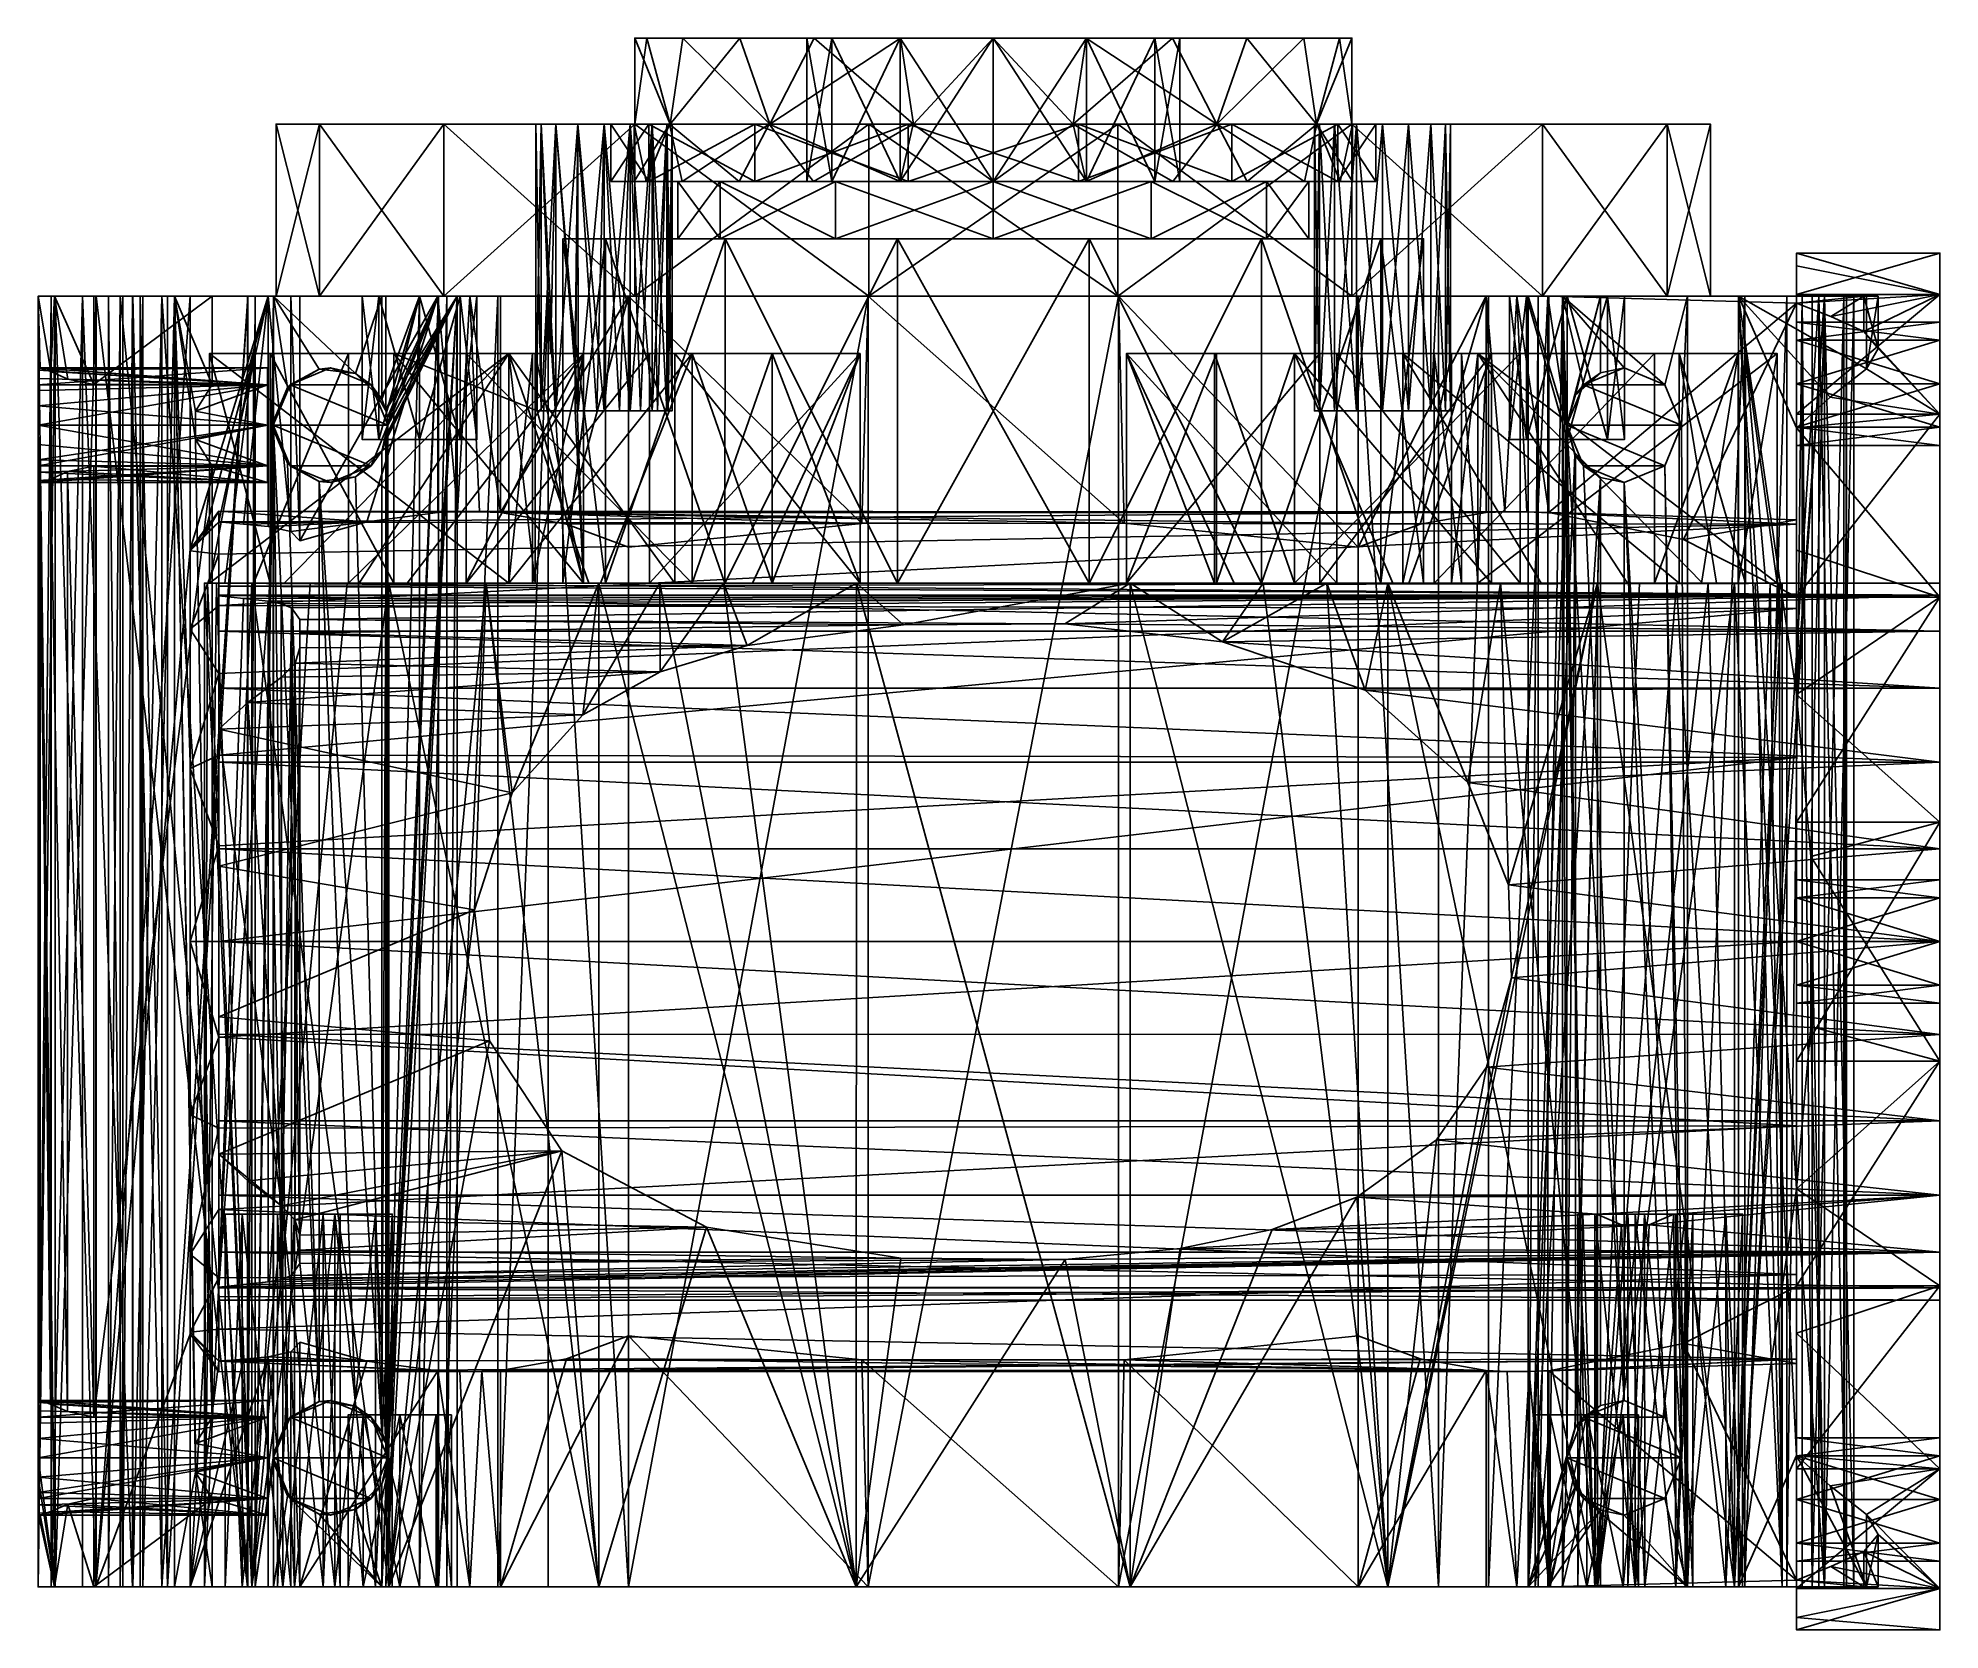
# Model space of a CAD drawing. Extents: x -33.3 to 33, y -1.5 to 54.
import ezdxf

# ---------------------------------------------------------------- set-up
doc = ezdxf.new("R2010")
doc.units = 0

msp = doc.modelspace()

# ---------------------------------------------------------------- linework, layer by layer
for points in [[(-12.0739, 54, -3.234638), (-11.261708, 51, -5.423784), (-12.5, 51)], [(-12.5, 54), (-12.5, 51), (-11.261708, 51, 5.423784)], [(-12.0739, 54, -3.234638), (-12.5, 51), (-12.5, 54)], [(-12.5, 54), (-11.261708, 51, 5.423784), (-12.0739, 54, 3.234638)], [(-6.5, 54), (-12.5, 54), (-12.0739, 54, 3.234638)], [(-5.628912, 54, -3.249854), (-12.0739, 54, -3.234638), (-12.5, 54)], [(-5.628912, 54, -3.249854), (-12.5, 54), (-6.5, 54)], [(-10.824617, 54, -6.251003), (-11.261708, 51, -5.423784), (-12.0739, 54, -3.234638)], [(-12.0739, 54, 3.234638), (-11.261708, 51, 5.423784), (-10.824617, 54, 6.251003)], [(-5.628912, 54, 3.249854), (-12.0739, 54, 3.234638), (-10.824617, 54, 6.251003)], [(-5.628912, 54, 3.249854), (-6.5, 54), (-12.0739, 54, 3.234638)], [(-3.25, 54, -5.629165), (-10.824617, 54, -6.251003), (-12.0739, 54, -3.234638)], [(-5.628912, 54, -3.249854), (-3.25, 54, -5.629165), (-12.0739, 54, -3.234638)], [(-8.839573, 54, -8.837826), (-7.79434, 51, -9.772239), (-11.261708, 51, -5.423784)], [(-8.839573, 54, -8.837826), (-11.261708, 51, -5.423784), (-10.824617, 54, -6.251003)], [(-10.824617, 54, 6.251003), (-11.261708, 51, 5.423784), (-7.79434, 51, 9.772239)], [(-10.824617, 54, 6.251003), (-7.79434, 51, 9.772239), (-8.839573, 54, 8.837826)], [(0, 54, 6.499708), (-10.824617, 54, 6.251003), (-8.839573, 54, 8.837826)], [(-3.25, 54, 5.629165), (-5.628912, 54, 3.249854), (-10.824617, 54, 6.251003)], [(0, 54, 6.499708), (-3.25, 54, 5.629165), (-10.824617, 54, 6.251003)], [(8.839573, 54, -8.837826), (-8.839573, 54, -8.837826), (-10.824617, 54, -6.251003)], [(0, 54, -6.499708), (8.839573, 54, -8.837826), (-10.824617, 54, -6.251003)], [(-3.25, 54, -5.629165), (0, 54, -6.499708), (-10.824617, 54, -6.251003)], [(-6.24902, 54, -10.825573), (-7.79434, 51, -9.772239), (-8.839573, 54, -8.837826)], [(-8.839573, 54, 8.837826), (-7.79434, 51, 9.772239), (-6.24902, 54, 10.825573)], [(-8.839573, 54, 8.837826), (8.839573, 54, 8.837826), (10.824617, 54, 6.251003)], [(0, 54, 6.499708), (-8.839573, 54, 8.837826), (10.824617, 54, 6.251003)], [(-8.839573, 54, 8.837826), (-6.24902, 54, 10.825573), (8.839573, 54, 8.837826)], [(6.24902, 54, -10.825573), (-6.24902, 54, -10.825573), (-8.839573, 54, -8.837826)], [(8.839573, 54, -8.837826), (6.24902, 54, -10.825573), (-8.839573, 54, -8.837826)], [(-3.236038, 54, -12.073826), (-2.780525, 51, -12.186639), (-7.79434, 51, -9.772239)], [(-3.236038, 54, -12.073826), (-7.79434, 51, -9.772239), (-6.24902, 54, -10.825573)], [(-6.24902, 54, 10.825573), (-7.79434, 51, 9.772239), (-2.780525, 51, 12.186639)], [(-6.5, 49), (-6.5, 54), (-5.628912, 54, 3.249854)], [(-5.628912, 49, -3.249854), (-5.628912, 54, -3.249854), (-6.5, 54)], [(-5.628912, 49, -3.249854), (-6.5, 54), (-6.5, 49)], [(-5.628912, 49, 3.249854), (-6.5, 49), (-5.628912, 54, 3.249854)], [(-6.24902, 54, 10.825573), (-2.780525, 51, 12.186639), (-3.236038, 54, 12.073826)], [(-6.24902, 54, 10.825573), (6.24902, 54, 10.825573), (8.839573, 54, 8.837826)], [(-6.24902, 54, 10.825573), (-3.236038, 54, 12.073826), (6.24902, 54, 10.825573)], [(3.236038, 54, -12.073826), (-3.236038, 54, -12.073826), (-6.24902, 54, -10.825573)], [(6.24902, 54, -10.825573), (3.236038, 54, -12.073826), (-6.24902, 54, -10.825573)], [(-5.628912, 49, 3.249854), (-5.628912, 54, 3.249854), (-3.25, 54, 5.629165)], [(-5.628912, 49, 3.249854), (-3.25, 54, 5.629165), (-3.25, 49, 5.629165)], [(-3.25, 49, -5.629165), (-3.25, 54, -5.629165), (-5.628912, 54, -3.249854)], [(-3.25, 49, -5.629165), (-5.628912, 54, -3.249854), (-5.628912, 49, -3.249854)], [(-3.25, 49, 5.629165), (-3.25, 54, 5.629165), (0, 54, 6.499708)], [(-3.25, 49, 5.629165), (0, 54, 6.499708), (0, 49, 6.499708)], [(0, 49, -6.499708), (0, 54, -6.499708), (-3.25, 54, -5.629165)], [(0, 49, -6.499708), (-3.25, 54, -5.629165), (-3.25, 49, -5.629165)], [(0, 54, -12.49966), (-2.780525, 51, -12.186639), (-3.236038, 54, -12.073826)], [(-3.236038, 54, 12.073826), (-2.780525, 51, 12.186639), (0, 54, 12.49966)], [(-3.236038, 54, 12.073826), (3.236038, 54, 12.073826), (6.24902, 54, 10.825573)], [(-3.236038, 54, 12.073826), (0, 54, 12.49966), (3.236038, 54, 12.073826)], [(3.236038, 54, -12.073826), (0, 54, -12.49966), (-3.236038, 54, -12.073826)], [(0, 54, -12.49966), (2.780525, 51, -12.186639), (-2.780525, 51, -12.186639)], [(0, 54, 12.49966), (-2.780525, 51, 12.186639), (2.780525, 51, 12.186639)], [(3.236038, 54, -12.073826), (2.780525, 51, -12.186639), (0, 54, -12.49966)], [(0, 54, 12.49966), (2.780525, 51, 12.186639), (3.236038, 54, 12.073826)], [(3.25, 54, 5.629165), (0, 54, 6.499708), (10.824617, 54, 6.251003)], [(0, 54, -6.499708), (10.824617, 54, -6.251003), (8.839573, 54, -8.837826)], [(0, 54, -6.499708), (3.25, 54, -5.629165), (10.824617, 54, -6.251003)], [(0, 49, 6.499708), (0, 54, 6.499708), (3.25, 54, 5.629165)], [(0, 49, 6.499708), (3.25, 54, 5.629165), (3.25, 49, 5.629165)], [(3.25, 49, -5.629165), (3.25, 54, -5.629165), (0, 54, -6.499708)], [(3.25, 49, -5.629165), (0, 54, -6.499708), (0, 49, -6.499708)], [(6.24902, 54, -10.825573), (7.79434, 51, -9.772239), (2.780525, 51, -12.186639)], [(6.24902, 54, -10.825573), (2.780525, 51, -12.186639), (3.236038, 54, -12.073826)], [(3.236038, 54, 12.073826), (2.780525, 51, 12.186639), (7.79434, 51, 9.772239)], [(3.236038, 54, 12.073826), (7.79434, 51, 9.772239), (6.24902, 54, 10.825573)], [(3.25, 54, 5.629165), (10.824617, 54, 6.251003), (12.0739, 54, 3.234638)], [(5.628912, 54, 3.249854), (3.25, 54, 5.629165), (12.0739, 54, 3.234638)], [(3.25, 54, -5.629165), (5.628912, 54, -3.249854), (10.824617, 54, -6.251003)], [(3.25, 49, 5.629165), (3.25, 54, 5.629165), (5.628912, 54, 3.249854)], [(3.25, 49, 5.629165), (5.628912, 54, 3.249854), (5.628912, 49, 3.249854)], [(5.628912, 49, -3.249854), (5.628912, 54, -3.249854), (3.25, 54, -5.629165)], [(5.628912, 49, -3.249854), (3.25, 54, -5.629165), (3.25, 49, -5.629165)], [(5.628912, 54, 3.249854), (12.0739, 54, 3.234638), (12.5, 54)], [(6.5, 54), (5.628912, 54, 3.249854), (12.5, 54)], [(5.628912, 54, -3.249854), (12.0739, 54, -3.234638), (10.824617, 54, -6.251003)], [(5.628912, 54, -3.249854), (6.5, 54), (12.0739, 54, -3.234638)], [(5.628912, 49, 3.249854), (5.628912, 54, 3.249854), (6.5, 54)], [(6.5, 49), (6.5, 54), (5.628912, 54, -3.249854)], [(5.628912, 49, 3.249854), (6.5, 54), (6.5, 49)], [(6.5, 49), (5.628912, 54, -3.249854), (5.628912, 49, -3.249854)], [(8.839573, 54, -8.837826), (7.79434, 51, -9.772239), (6.24902, 54, -10.825573)], [(6.24902, 54, 10.825573), (7.79434, 51, 9.772239), (8.839573, 54, 8.837826)], [(6.5, 54), (12.5, 54), (12.0739, 54, -3.234638)], [(10.824617, 54, -6.251003), (11.261708, 51, -5.423784), (7.79434, 51, -9.772239)], [(10.824617, 54, -6.251003), (7.79434, 51, -9.772239), (8.839573, 54, -8.837826)], [(8.839573, 54, 8.837826), (7.79434, 51, 9.772239), (11.261708, 51, 5.423784)], [(8.839573, 54, 8.837826), (11.261708, 51, 5.423784), (10.824617, 54, 6.251003)], [(12.0739, 54, -3.234638), (11.261708, 51, -5.423784), (10.824617, 54, -6.251003)], [(10.824617, 54, 6.251003), (11.261708, 51, 5.423784), (12.0739, 54, 3.234638)], [(12.5, 54), (12.5, 51), (11.261708, 51, -5.423784)], [(12.0739, 54, 3.234638), (11.261708, 51, 5.423784), (12.5, 51)], [(12.0739, 54, -3.234638), (12.5, 54), (11.261708, 51, -5.423784)], [(12.0739, 54, 3.234638), (12.5, 51), (12.5, 54)], [(-23.492453, 51, -8.549452), (-23.492207, 45, -8.550109), (-25, 45)], [(-25, 51), (-25, 45), (-23.492207, 45, 8.550109)], [(-23.492453, 51, -8.549452), (-25, 45), (-25, 51)], [(-25, 51), (-23.492207, 45, 8.550109), (-23.492453, 51, 8.549452)], [(-13.330069, 51), (-25, 51), (-23.492453, 51, 8.549452)], [(-12.009876, 51, -5.783105), (-23.492453, 51, -8.549452), (-25, 51)], [(-13.330069, 51), (-12.009876, 51, -5.783105), (-25, 51)], [(-19.150269, 51, -16.070335), (-23.492207, 45, -8.550109), (-23.492453, 51, -8.549452)], [(-23.492453, 51, 8.549452), (-23.492207, 45, 8.550109), (-19.150482, 45, 16.070379)], [(-23.492453, 51, 8.549452), (-19.150482, 45, 16.070379), (-19.150269, 51, 16.070335)], [(-15.761839, 51, 10.919501), (-23.492453, 51, 8.549452), (-19.150269, 51, 16.070335)], [(-12.009876, 51, 5.783105), (-13.330069, 51), (-23.492453, 51, 8.549452)], [(-13.568954, 51, 9.453943), (-12.009876, 51, 5.783105), (-23.492453, 51, 8.549452)], [(-14.477986, 51, 9.634615), (-13.568954, 51, 9.453943), (-23.492453, 51, 8.549452)], [(-15.246624, 51, 10.148336), (-14.477986, 51, 9.634615), (-23.492453, 51, 8.549452)], [(-15.761839, 51, 10.919501), (-15.246624, 51, 10.148336), (-23.492453, 51, 8.549452)], [(-14.477986, 51, -14.019855), (-19.150269, 51, -16.070335), (-23.492453, 51, -8.549452)], [(-13.568954, 51, -9.453943), (-23.492453, 51, -8.549452), (-12.009876, 51, -5.783105)], [(-15.246624, 51, -13.506133), (-14.477986, 51, -14.019855), (-23.492453, 51, -8.549452)], [(-15.761839, 51, -12.734968), (-15.246624, 51, -13.506133), (-23.492453, 51, -8.549452)], [(-15.942613, 51, -11.827234), (-15.761839, 51, -12.734968), (-23.492453, 51, -8.549452)], [(-15.761839, 51, -10.919501), (-15.942613, 51, -11.827234), (-23.492453, 51, -8.549452)], [(-15.246624, 51, -10.148336), (-15.761839, 51, -10.919501), (-23.492453, 51, -8.549452)], [(-14.477986, 51, -9.634615), (-15.246624, 51, -10.148336), (-23.492453, 51, -8.549452)], [(-13.568954, 51, -9.453943), (-14.477986, 51, -9.634615), (-23.492453, 51, -8.549452)], [(-19.150269, 51, -16.070335), (-19.150482, 45, -16.070379), (-23.492207, 45, -8.550109)], [(-12.5, 51, -21.650635), (-12.500684, 45, -21.650019), (-19.150482, 45, -16.070379)], [(-12.5, 51, -21.650635), (-19.150482, 45, -16.070379), (-19.150269, 51, -16.070335)], [(-19.150269, 51, 16.070335), (-19.150482, 45, 16.070379), (-12.500684, 45, 21.650019)], [(-19.150269, 51, 16.070335), (-12.500684, 45, 21.650019), (-12.5, 51, 21.650635)], [(-19.150269, 51, 16.070335), (-12.5, 51, 21.650635), (19.150269, 51, 16.070335)], [(13.568954, 51, 14.200526), (-19.150269, 51, 16.070335), (19.150269, 51, 16.070335)], [(-13.568954, 51, 14.200526), (-19.150269, 51, 16.070335), (13.568954, 51, 14.200526)], [(-15.942613, 51, 11.827234), (-15.761839, 51, 10.919501), (-19.150269, 51, 16.070335)], [(-15.761839, 51, 12.734968), (-15.942613, 51, 11.827234), (-19.150269, 51, 16.070335)], [(-15.246624, 51, 13.506133), (-15.761839, 51, 12.734968), (-19.150269, 51, 16.070335)], [(-14.477986, 51, 14.019855), (-15.246624, 51, 13.506133), (-19.150269, 51, 16.070335)], [(-13.568954, 51, 14.200526), (-14.477986, 51, 14.019855), (-19.150269, 51, 16.070335)], [(12.5, 51, -21.650635), (-12.5, 51, -21.650635), (-19.150269, 51, -16.070335)], [(19.150269, 51, -16.070335), (12.5, 51, -21.650635), (-19.150269, 51, -16.070335)], [(-13.568954, 51, -14.200526), (19.150269, 51, -16.070335), (-19.150269, 51, -16.070335)], [(-14.477986, 51, -14.019855), (-13.568954, 51, -14.200526), (-19.150269, 51, -16.070335)], [(-15.762093, 41, -12.73441), (-15.761839, 51, -12.734968), (-15.942613, 51, -11.827234)], [(-15.942613, 41, -11.827234), (-15.942613, 51, -11.827234), (-15.761839, 51, -10.919501)], [(-15.762093, 41, -12.73441), (-15.942613, 51, -11.827234), (-15.942613, 41, -11.827234)], [(-15.942613, 41, -11.827234), (-15.761839, 51, -10.919501), (-15.931055, 41, -11.593279)], [(-15.762093, 41, 10.920059), (-15.761839, 51, 10.919501), (-15.942613, 51, 11.827234)], [(-15.942613, 41, 11.827234), (-15.942613, 51, 11.827234), (-15.761839, 51, 12.734968)], [(-15.762093, 41, 10.920059), (-15.942613, 51, 11.827234), (-15.942613, 41, 11.827234)], [(-15.942613, 41, 11.827234), (-15.761839, 51, 12.734968), (-15.762093, 41, 12.73441)], [(-15.931055, 41, -11.593279), (-15.761839, 51, -10.919501), (-15.897414, 43, -11.366223)], [(-15.440545, 43, -10.367302), (-15.897414, 43, -11.366223), (-15.761839, 51, -10.919501)], [(-15.247005, 41, -13.505285), (-15.761839, 51, -12.734968), (-15.762093, 41, -12.73441)], [(-15.247005, 41, 10.149184), (-15.761839, 51, 10.919501), (-15.762093, 41, 10.920059)], [(-15.762093, 41, 12.73441), (-15.761839, 51, 12.734968), (-15.246624, 51, 13.506133)], [(-15.762093, 41, 12.73441), (-15.246624, 51, 13.506133), (-15.247005, 41, 13.505285)], [(-15.247005, 41, -13.505285), (-15.246624, 51, -13.506133), (-15.761839, 51, -12.734968)], [(-15.440545, 43, -10.367302), (-15.761839, 51, -10.919501), (-15.246624, 51, -10.148336)], [(-15.247005, 41, 10.149184), (-15.246624, 51, 10.148336), (-15.761839, 51, 10.919501)], [(-15.440545, 43, -10.367302), (-15.246624, 51, -10.148336), (-14.578898, 43, -9.67915)], [(-14.47613, 41, -14.020373), (-15.246624, 51, -13.506133), (-15.247005, 41, -13.505285)], [(-14.47613, 41, 9.634096), (-15.246624, 51, 10.148336), (-15.247005, 41, 10.149184)], [(-15.247005, 41, 13.505285), (-15.246624, 51, 13.506133), (-14.477986, 51, 14.019855)], [(-15.247005, 41, 13.505285), (-14.477986, 51, 14.019855), (-14.47613, 41, 14.020373)], [(-14.47613, 41, -14.020373), (-14.477986, 51, -14.019855), (-15.246624, 51, -13.506133)], [(-14.578898, 43, -9.67915), (-15.246624, 51, -10.148336), (-14.477986, 51, -9.634615)], [(-14.47613, 41, 9.634096), (-14.477986, 51, 9.634615), (-15.246624, 51, 10.148336)], [(-14.578898, 41, -9.67915), (-14.578898, 43, -9.67915), (-14.477986, 51, -9.634615)], [(-13.81776, 41, -9.466767), (-14.578898, 41, -9.67915), (-14.477986, 51, -9.634615)], [(-13.568954, 41, -14.200893), (-13.568954, 51, -14.200526), (-14.477986, 51, -14.019855)], [(-13.568954, 41, -14.200893), (-14.477986, 51, -14.019855), (-14.47613, 41, -14.020373)], [(-13.81776, 41, -9.466767), (-14.477986, 51, -9.634615), (-13.568954, 51, -9.453943)], [(-13.568954, 41, 9.453576), (-13.568954, 51, 9.453943), (-14.477986, 51, 9.634615)], [(-13.568954, 41, 9.453576), (-14.477986, 51, 9.634615), (-14.47613, 41, 9.634096)], [(-14.47613, 41, 14.020373), (-14.477986, 51, 14.019855), (-13.568954, 51, 14.200526)], [(-14.47613, 41, 14.020373), (-13.568954, 51, 14.200526), (-13.568954, 41, 14.200893)], [(-13.81776, 41, -9.466767), (-13.568954, 51, -9.453943), (-13.028126, 41, -9.516314)], [(13.568954, 51, -14.200526), (19.150269, 51, -16.070335), (-13.568954, 51, -14.200526)], [(-13.568954, 51, -9.453943), (-12.009876, 51, -5.783105), (-8.310147, 51, -10.422565)], [(-12.659922, 51, -9.634615), (-13.568954, 51, -9.453943), (-8.310147, 51, -10.422565)], [(-13.568954, 51, 9.453943), (-12.659922, 51, 9.634615), (-12.009876, 51, 5.783105)], [(13.568954, 51, -14.200526), (-13.568954, 51, -14.200526), (-12.659922, 51, -14.019855)], [(-12.661778, 41, -14.020373), (-12.659922, 51, -14.019855), (-13.568954, 51, -14.200526)], [(-12.661778, 41, -14.020373), (-13.568954, 51, -14.200526), (-13.568954, 41, -14.200893)], [(-13.028126, 41, -9.516314), (-13.568954, 51, -9.453943), (-12.659922, 51, -9.634615)], [(-13.568954, 51, 14.200526), (13.568954, 51, 14.200526), (12.659922, 51, 14.019855)], [(-12.659922, 51, 14.019855), (-13.568954, 51, 14.200526), (12.659922, 51, 14.019855)], [(-12.661778, 41, 9.634096), (-12.659922, 51, 9.634615), (-13.568954, 51, 9.453943)], [(-12.661778, 41, 9.634096), (-13.568954, 51, 9.453943), (-13.568954, 41, 9.453576)], [(-13.568954, 41, 14.200893), (-13.568954, 51, 14.200526), (-12.659922, 51, 14.019855)], [(-13.568954, 41, 14.200893), (-12.659922, 51, 14.019855), (-12.661778, 41, 14.020373)], [(-12.010339, 49, -5.782237), (-12.009876, 51, -5.783105), (-13.330069, 51)], [(-13.330069, 49), (-13.330069, 51), (-12.009876, 51, 5.783105)], [(-12.010339, 49, -5.782237), (-13.330069, 51), (-13.330069, 49)], [(-13.330069, 49), (-12.009876, 51, 5.783105), (-12.010339, 49, 5.782237)], [(-13.028126, 41, -9.516314), (-12.659922, 51, -9.634615), (-12.298078, 41, -9.8229)], [(-11.890904, 41, -13.505285), (-12.659922, 51, -14.019855), (-12.661778, 41, -14.020373)], [(-11.890904, 41, 10.149184), (-12.659922, 51, 9.634615), (-12.661778, 41, 9.634096)], [(-12.661778, 41, 14.020373), (-12.659922, 51, 14.019855), (-11.891284, 51, 13.506133)], [(-12.661778, 41, 14.020373), (-11.891284, 51, 13.506133), (-11.890904, 41, 13.505285)], [(-11.891284, 51, -10.148336), (-12.659922, 51, -9.634615), (-8.310147, 51, -10.422565)], [(-12.659922, 51, 9.634615), (-11.891284, 51, 10.148336), (-12.009876, 51, 5.783105)], [(12.659922, 51, -14.019855), (-12.659922, 51, -14.019855), (-11.891284, 51, -13.506133)], [(-11.890904, 41, -13.505285), (-11.891284, 51, -13.506133), (-12.659922, 51, -14.019855)], [(12.659922, 51, -14.019855), (13.568954, 51, -14.200526), (-12.659922, 51, -14.019855)], [(-12.298078, 41, -9.8229), (-12.659922, 51, -9.634615), (-11.891284, 51, -10.148336)], [(-12.659922, 51, 14.019855), (12.659922, 51, 14.019855), (11.891284, 51, 13.506133)], [(-11.891284, 51, 13.506133), (-12.659922, 51, 14.019855), (11.891284, 51, 13.506133)], [(-11.890904, 41, 10.149184), (-11.891284, 51, 10.148336), (-12.659922, 51, 9.634615)], [(-12.523939, 51), (-12.5, 51), (-11.261708, 51, -5.423784)], [(-11.283585, 51, -5.433375), (-12.523939, 51), (-11.261708, 51, -5.423784)], [(-11.283585, 51, 5.433375), (-12.5, 51), (-12.523939, 51)], [(-12.523939, 49), (-12.523939, 51), (-11.283585, 51, -5.433375)], [(-12.097169, 49, 3.240211), (-11.283585, 51, 5.433375), (-12.523939, 51)], [(-12.097169, 49, 3.240211), (-12.523939, 51), (-12.523939, 49)], [(-12.523939, 49), (-11.283585, 51, -5.433375), (-12.097169, 49, -3.240211)], [(-4.342184, 51, -24.619785), (-4.340035, 45, -24.620281), (-12.500684, 45, -21.650019)], [(-4.342184, 51, -24.619785), (-12.500684, 45, -21.650019), (-12.5, 51, -21.650635)], [(-12.5, 51, 21.650635), (-12.500684, 45, 21.650019), (-4.340035, 45, 24.620281)], [(-12.5, 51, 21.650635), (-4.340035, 45, 24.620281), (-4.342184, 51, 24.619785)], [(-12.5, 51, 21.650635), (12.5, 51, 21.650635), (19.150269, 51, 16.070335)], [(-12.5, 51, 21.650635), (-4.342184, 51, 24.619785), (12.5, 51, 21.650635)], [(4.342184, 51, -24.619785), (-4.342184, 51, -24.619785), (-12.5, 51, -21.650635)], [(12.5, 51, -21.650635), (4.342184, 51, -24.619785), (-12.5, 51, -21.650635)], [(-11.283585, 51, 5.433375), (-11.261708, 51, 5.423784), (-12.5, 51)], [(-12.298078, 41, -9.8229), (-11.891284, 51, -10.148336), (-11.709217, 41, -10.352713)], [(-12.097169, 49, -3.240211), (-11.283585, 51, -5.433375), (-10.845165, 49, -6.262815)], [(-10.845165, 49, 6.262815), (-11.283585, 51, 5.433375), (-12.097169, 49, 3.240211)], [(-8.310423, 49, -10.421888), (-12.009876, 51, -5.783105), (-12.010339, 49, -5.782237)], [(-12.010339, 49, 5.782237), (-12.009876, 51, 5.783105), (-8.310147, 51, 10.422565)], [(-12.010339, 49, 5.782237), (-8.310147, 51, 10.422565), (-8.310423, 49, 10.421888)], [(-8.310423, 49, -10.421888), (-8.310147, 51, -10.422565), (-12.009876, 51, -5.783105)], [(-11.891284, 51, 10.148336), (-8.310147, 51, 10.422565), (-12.009876, 51, 5.783105)], [(-11.37607, 51, -10.919501), (-11.891284, 51, -10.148336), (-8.310147, 51, -10.422565)], [(-11.891284, 51, 10.148336), (-11.37607, 51, 10.919501), (-8.310147, 51, 10.422565)], [(-11.891284, 51, 13.506133), (2.967364, 51, 12.995346), (-2.967364, 51, 12.995346)], [(-11.37607, 51, 12.734968), (-11.891284, 51, 13.506133), (-2.967364, 51, 12.995346)], [(-11.891284, 51, 13.506133), (11.37607, 51, 12.734968), (2.967364, 51, 12.995346)], [(11.891284, 51, -13.506133), (-11.891284, 51, -13.506133), (-11.37607, 51, -12.734968)], [(-11.375815, 41, -12.73441), (-11.37607, 51, -12.734968), (-11.891284, 51, -13.506133)], [(11.891284, 51, -13.506133), (12.659922, 51, -14.019855), (-11.891284, 51, -13.506133)], [(-11.375815, 41, -12.73441), (-11.891284, 51, -13.506133), (-11.890904, 41, -13.505285)], [(-11.709217, 41, -10.352713), (-11.891284, 51, -10.148336), (-11.37607, 51, -10.919501)], [(-11.891284, 51, 13.506133), (11.891284, 51, 13.506133), (11.37607, 51, 12.734968)], [(-11.375815, 41, 10.920059), (-11.37607, 51, 10.919501), (-11.891284, 51, 10.148336)], [(-11.375815, 41, 10.920059), (-11.891284, 51, 10.148336), (-11.890904, 41, 10.149184)], [(-11.890904, 41, 13.505285), (-11.891284, 51, 13.506133), (-11.37607, 51, 12.734968)], [(-11.890904, 41, 13.505285), (-11.37607, 51, 12.734968), (-11.375815, 41, 12.73441)], [(-11.709217, 41, -10.352713), (-11.37607, 51, -10.919501), (-11.327488, 41, -11.046454)], [(-11.37607, 51, -10.919501), (-8.310147, 51, -10.422565), (-2.967364, 51, -12.995346)], [(-11.37607, 51, -12.734968), (-11.195295, 51, -11.827234), (-2.967364, 51, -12.995346)], [(-11.37607, 51, -10.919501), (-2.967364, 51, -12.995346), (-11.195295, 51, -11.827234)], [(11.891284, 51, -13.506133), (-11.37607, 51, -12.734968), (-2.967364, 51, -12.995346)], [(-11.37607, 51, 12.734968), (-2.967364, 51, 12.995346), (-8.310147, 51, 10.422565)], [(-11.37607, 51, 10.919501), (-11.195295, 51, 11.827234), (-8.310147, 51, 10.422565)], [(-11.37607, 51, 12.734968), (-8.310147, 51, 10.422565), (-11.195295, 51, 11.827234)], [(-11.195295, 41, -11.827234), (-11.195295, 51, -11.827234), (-11.37607, 51, -12.734968)], [(-11.327488, 41, -11.046454), (-11.37607, 51, -10.919501), (-11.195295, 51, -11.827234)], [(-11.195295, 41, -11.827234), (-11.37607, 51, -12.734968), (-11.375815, 41, -12.73441)], [(-11.195295, 41, 11.827234), (-11.195295, 51, 11.827234), (-11.37607, 51, 10.919501)], [(-11.375815, 41, 12.73441), (-11.37607, 51, 12.734968), (-11.195295, 51, 11.827234)], [(-11.375815, 41, 10.920059), (-11.195295, 41, 11.827234), (-11.37607, 51, 10.919501)], [(-11.375815, 41, 12.73441), (-11.195295, 51, 11.827234), (-11.195295, 41, 11.827234)], [(-11.327488, 41, -11.046454), (-11.195295, 51, -11.827234), (-11.195295, 41, -11.827234)], [(-11.283585, 51, -5.433375), (-11.261708, 51, -5.423784), (-7.79434, 51, -9.772239)], [(-7.807596, 51, -9.792265), (-11.283585, 51, -5.433375), (-7.79434, 51, -9.772239)], [(-11.283585, 51, 5.433375), (-7.79434, 51, 9.772239), (-11.261708, 51, 5.423784)], [(-11.283585, 51, 5.433375), (-7.807596, 51, 9.792265), (-7.79434, 51, 9.772239)], [(-10.845165, 49, -6.262815), (-11.283585, 51, -5.433375), (-7.807596, 51, -9.792265)], [(-8.855762, 49, 8.855762), (-7.807596, 51, 9.792265), (-11.283585, 51, 5.433375)], [(-8.855762, 49, 8.855762), (-11.283585, 51, 5.433375), (-10.845165, 49, 6.262815)], [(-10.845165, 49, -6.262815), (-7.807596, 51, -9.792265), (-8.855762, 49, -8.855762)], [(-8.855762, 49, -8.855762), (-7.807596, 51, -9.792265), (-6.262815, 49, -10.845165)], [(-6.262815, 49, 10.845165), (-7.807596, 51, 9.792265), (-8.855762, 49, 8.855762)], [(-2.964759, 49, -12.996075), (-8.310147, 51, -10.422565), (-8.310423, 49, -10.421888)], [(-8.310423, 49, 10.421888), (-8.310147, 51, 10.422565), (-2.967364, 51, 12.995346)], [(-8.310423, 49, 10.421888), (-2.967364, 51, 12.995346), (-2.964759, 49, 12.996075)], [(-2.964759, 49, -12.996075), (-2.967364, 51, -12.995346), (-8.310147, 51, -10.422565)], [(-7.807596, 51, -9.792265), (-7.79434, 51, -9.772239), (-2.780525, 51, -12.186639)], [(-2.787914, 51, -12.209459), (-7.807596, 51, -9.792265), (-2.780525, 51, -12.186639)], [(-7.807596, 51, 9.792265), (-2.780525, 51, 12.186639), (-7.79434, 51, 9.772239)], [(-7.807596, 51, 9.792265), (-2.787914, 51, 12.209459), (-2.780525, 51, 12.186639)], [(-6.262815, 49, -10.845165), (-7.807596, 51, -9.792265), (-2.787914, 51, -12.209459)], [(-3.240211, 49, 12.097169), (-2.787914, 51, 12.209459), (-7.807596, 51, 9.792265)], [(-3.240211, 49, 12.097169), (-7.807596, 51, 9.792265), (-6.262815, 49, 10.845165)], [(-6.262815, 49, -10.845165), (-2.787914, 51, -12.209459), (-3.240211, 49, -12.097169)], [(4.342184, 51, -24.619785), (-4.340035, 45, -24.620281), (-4.342184, 51, -24.619785)], [(-4.342184, 51, 24.619785), (-4.340035, 45, 24.620281), (4.340035, 45, 24.620281)], [(-4.342184, 51, 24.619785), (4.340035, 45, 24.620281), (4.342184, 51, 24.619785)], [(-4.342184, 51, 24.619785), (4.342184, 51, 24.619785), (12.5, 51, 21.650635)], [(4.342184, 51, -24.619785), (4.340035, 45, -24.620281), (-4.340035, 45, -24.620281)], [(-3.240211, 49, -12.097169), (-2.787914, 51, -12.209459), (0, 49, -12.523939)], [(0, 49, 12.523939), (-2.787914, 51, 12.209459), (-3.240211, 49, 12.097169)], [(11.891284, 51, -13.506133), (-2.967364, 51, -12.995346), (2.967364, 51, -12.995346)], [(2.964759, 49, -12.996075), (2.967364, 51, -12.995346), (-2.967364, 51, -12.995346)], [(2.964759, 49, -12.996075), (-2.967364, 51, -12.995346), (-2.964759, 49, -12.996075)], [(-2.964759, 49, 12.996075), (-2.967364, 51, 12.995346), (2.967364, 51, 12.995346)], [(-2.964759, 49, 12.996075), (2.967364, 51, 12.995346), (2.964759, 49, 12.996075)], [(2.787914, 51, -12.209459), (-2.787914, 51, -12.209459), (-2.780525, 51, -12.186639)], [(-2.787914, 51, 12.209459), (2.780525, 51, 12.186639), (-2.780525, 51, 12.186639)], [(-2.787914, 51, 12.209459), (2.787914, 51, 12.209459), (2.780525, 51, 12.186639)], [(0, 49, -12.523939), (-2.787914, 51, -12.209459), (2.787914, 51, -12.209459)], [(0, 49, 12.523939), (2.787914, 51, 12.209459), (-2.787914, 51, 12.209459)], [(2.787914, 51, -12.209459), (-2.780525, 51, -12.186639), (2.780525, 51, -12.186639)], [(0, 49, -12.523939), (2.787914, 51, -12.209459), (3.240211, 49, -12.097169)], [(3.240211, 49, 12.097169), (2.787914, 51, 12.209459), (0, 49, 12.523939)], [(7.807596, 51, -9.792265), (2.780525, 51, -12.186639), (7.79434, 51, -9.772239)], [(7.807596, 51, -9.792265), (2.787914, 51, -12.209459), (2.780525, 51, -12.186639)], [(7.807596, 51, 9.792265), (7.79434, 51, 9.772239), (2.780525, 51, 12.186639)], [(2.787914, 51, 12.209459), (7.807596, 51, 9.792265), (2.780525, 51, 12.186639)], [(3.240211, 49, -12.097169), (2.787914, 51, -12.209459), (7.807596, 51, -9.792265)], [(6.262815, 49, 10.845165), (7.807596, 51, 9.792265), (2.787914, 51, 12.209459)], [(6.262815, 49, 10.845165), (2.787914, 51, 12.209459), (3.240211, 49, 12.097169)], [(8.310423, 49, -10.421888), (2.967364, 51, -12.995346), (2.964759, 49, -12.996075)], [(2.964759, 49, 12.996075), (2.967364, 51, 12.995346), (8.310147, 51, 10.422565)], [(2.964759, 49, 12.996075), (8.310147, 51, 10.422565), (8.310423, 49, 10.421888)], [(11.37607, 51, -12.734968), (2.967364, 51, -12.995346), (8.310147, 51, -10.422565)], [(8.310423, 49, -10.421888), (8.310147, 51, -10.422565), (2.967364, 51, -12.995346)], [(11.37607, 51, -12.734968), (11.891284, 51, -13.506133), (2.967364, 51, -12.995346)], [(11.37607, 51, 10.919501), (8.310147, 51, 10.422565), (2.967364, 51, 12.995346)], [(11.195295, 51, 11.827234), (11.37607, 51, 10.919501), (2.967364, 51, 12.995346)], [(11.37607, 51, 12.734968), (11.195295, 51, 11.827234), (2.967364, 51, 12.995346)], [(3.240211, 49, -12.097169), (7.807596, 51, -9.792265), (6.262815, 49, -10.845165)], [(12.5, 51, -21.650635), (12.500684, 45, -21.650019), (4.340035, 45, -24.620281)], [(12.5, 51, -21.650635), (4.340035, 45, -24.620281), (4.342184, 51, -24.619785)], [(4.342184, 51, 24.619785), (4.340035, 45, 24.620281), (12.500684, 45, 21.650019)], [(4.342184, 51, 24.619785), (12.500684, 45, 21.650019), (12.5, 51, 21.650635)], [(6.262815, 49, -10.845165), (7.807596, 51, -9.792265), (8.855762, 49, -8.855762)], [(8.855762, 49, 8.855762), (7.807596, 51, 9.792265), (6.262815, 49, 10.845165)], [(11.283585, 51, -5.433375), (7.79434, 51, -9.772239), (11.261708, 51, -5.423784)], [(11.283585, 51, -5.433375), (7.807596, 51, -9.792265), (7.79434, 51, -9.772239)], [(11.283585, 51, 5.433375), (11.261708, 51, 5.423784), (7.79434, 51, 9.772239)], [(7.807596, 51, 9.792265), (11.283585, 51, 5.433375), (7.79434, 51, 9.772239)], [(8.855762, 49, -8.855762), (7.807596, 51, -9.792265), (11.283585, 51, -5.433375)], [(10.845165, 49, 6.262815), (11.283585, 51, 5.433375), (7.807596, 51, 9.792265)], [(10.845165, 49, 6.262815), (7.807596, 51, 9.792265), (8.855762, 49, 8.855762)], [(11.891284, 51, -10.148336), (8.310147, 51, -10.422565), (12.009876, 51, -5.783105)], [(12.010339, 49, -5.782237), (12.009876, 51, -5.783105), (8.310147, 51, -10.422565)], [(11.195295, 51, -11.827234), (11.37607, 51, -12.734968), (8.310147, 51, -10.422565)], [(11.37607, 51, -10.919501), (11.195295, 51, -11.827234), (8.310147, 51, -10.422565)], [(11.891284, 51, -10.148336), (11.37607, 51, -10.919501), (8.310147, 51, -10.422565)], [(12.010339, 49, -5.782237), (8.310147, 51, -10.422565), (8.310423, 49, -10.421888)], [(13.568954, 51, 9.453943), (12.009876, 51, 5.783105), (8.310147, 51, 10.422565)], [(8.310423, 49, 10.421888), (8.310147, 51, 10.422565), (12.009876, 51, 5.783105)], [(12.659922, 51, 9.634615), (13.568954, 51, 9.453943), (8.310147, 51, 10.422565)], [(11.891284, 51, 10.148336), (12.659922, 51, 9.634615), (8.310147, 51, 10.422565)], [(11.37607, 51, 10.919501), (11.891284, 51, 10.148336), (8.310147, 51, 10.422565)], [(8.310423, 49, 10.421888), (12.009876, 51, 5.783105), (12.010339, 49, 5.782237)], [(8.855762, 49, -8.855762), (11.283585, 51, -5.433375), (10.845165, 49, -6.262815)], [(10.845165, 49, -6.262815), (11.283585, 51, -5.433375), (12.097169, 49, -3.240211)], [(12.097169, 49, 3.240211), (11.283585, 51, 5.433375), (10.845165, 49, 6.262815)], [(11.375815, 41, -12.73441), (11.37607, 51, -12.734968), (11.195295, 51, -11.827234)], [(11.195295, 41, -11.827234), (11.195295, 51, -11.827234), (11.37607, 51, -10.919501)], [(11.375815, 41, -12.73441), (11.195295, 51, -11.827234), (11.195295, 41, -11.827234)], [(11.195295, 41, -11.827234), (11.37607, 51, -10.919501), (11.375815, 41, -10.920059)], [(11.375815, 41, 10.920059), (11.37607, 51, 10.919501), (11.195295, 51, 11.827234)], [(11.195295, 41, 11.827234), (11.195295, 51, 11.827234), (11.37607, 51, 12.734968)], [(11.375815, 41, 10.920059), (11.195295, 51, 11.827234), (11.195295, 41, 11.827234)], [(11.195295, 41, 11.827234), (11.37607, 51, 12.734968), (11.375815, 41, 12.73441)], [(11.283585, 51, -5.433375), (11.261708, 51, -5.423784), (12.5, 51)], [(12.523939, 51), (12.5, 51), (11.261708, 51, 5.423784)], [(11.283585, 51, 5.433375), (12.523939, 51), (11.261708, 51, 5.423784)], [(12.523939, 51), (11.283585, 51, -5.433375), (12.5, 51)], [(12.097169, 49, -3.240211), (11.283585, 51, -5.433375), (12.523939, 51)], [(12.523939, 49), (12.523939, 51), (11.283585, 51, 5.433375)], [(12.097169, 49, 3.240211), (12.523939, 49), (11.283585, 51, 5.433375)], [(11.890904, 41, -13.505285), (11.37607, 51, -12.734968), (11.375815, 41, -12.73441)], [(11.375815, 41, -10.920059), (11.37607, 51, -10.919501), (11.891284, 51, -10.148336)], [(11.375815, 41, -10.920059), (11.891284, 51, -10.148336), (11.890904, 41, -10.149184)], [(11.890904, 41, 10.149184), (11.37607, 51, 10.919501), (11.375815, 41, 10.920059)], [(11.375815, 41, 12.73441), (11.37607, 51, 12.734968), (11.891284, 51, 13.506133)], [(11.375815, 41, 12.73441), (11.891284, 51, 13.506133), (11.890904, 41, 13.505285)], [(11.890904, 41, -13.505285), (11.891284, 51, -13.506133), (11.37607, 51, -12.734968)], [(11.890904, 41, 10.149184), (11.891284, 51, 10.148336), (11.37607, 51, 10.919501)], [(12.661778, 41, -14.020373), (11.891284, 51, -13.506133), (11.890904, 41, -13.505285)], [(11.890904, 41, -10.149184), (11.891284, 51, -10.148336), (12.659922, 51, -9.634615)], [(11.890904, 41, -10.149184), (12.659922, 51, -9.634615), (12.661778, 41, -9.634096)], [(12.661778, 41, 9.634096), (11.891284, 51, 10.148336), (11.890904, 41, 10.149184)], [(11.890904, 41, 13.505285), (11.891284, 51, 13.506133), (12.659922, 51, 14.019855)], [(11.890904, 41, 13.505285), (12.659922, 51, 14.019855), (12.661778, 41, 14.020373)], [(12.659922, 51, -9.634615), (11.891284, 51, -10.148336), (12.009876, 51, -5.783105)], [(12.661778, 41, -14.020373), (12.659922, 51, -14.019855), (11.891284, 51, -13.506133)], [(12.661778, 41, 9.634096), (12.659922, 51, 9.634615), (11.891284, 51, 10.148336)], [(12.009876, 51, 5.783105), (23.492453, 51, 8.549452), (25, 51)], [(12.009876, 51, 5.783105), (25, 51), (13.330069, 51)], [(13.568954, 51, 9.453943), (23.492453, 51, 8.549452), (12.009876, 51, 5.783105)], [(12.009876, 51, -5.783105), (13.330069, 51), (23.492453, 51, -8.549452)], [(13.568954, 51, -9.453943), (12.009876, 51, -5.783105), (23.492453, 51, -8.549452)], [(13.330069, 49), (13.330069, 51), (12.009876, 51, -5.783105)], [(12.010339, 49, 5.782237), (12.009876, 51, 5.783105), (13.330069, 51)], [(13.568954, 51, -9.453943), (12.659922, 51, -9.634615), (12.009876, 51, -5.783105)], [(12.010339, 49, -5.782237), (13.330069, 49), (12.009876, 51, -5.783105)], [(12.010339, 49, 5.782237), (13.330069, 51), (13.330069, 49)], [(12.097169, 49, -3.240211), (12.523939, 51), (12.523939, 49)], [(19.150269, 51, -16.070335), (12.500684, 45, -21.650019), (12.5, 51, -21.650635)], [(12.5, 51, 21.650635), (12.500684, 45, 21.650019), (19.150482, 45, 16.070379)], [(12.5, 51, 21.650635), (19.150482, 45, 16.070379), (19.150269, 51, 16.070335)], [(19.150269, 51, -16.070335), (19.150482, 45, -16.070379), (12.500684, 45, -21.650019)], [(13.568954, 41, -14.200893), (13.568954, 51, -14.200526), (12.659922, 51, -14.019855)], [(13.568954, 41, -14.200893), (12.659922, 51, -14.019855), (12.661778, 41, -14.020373)], [(12.661778, 41, -9.634096), (12.659922, 51, -9.634615), (13.568954, 51, -9.453943)], [(13.568954, 41, 9.453576), (13.568954, 51, 9.453943), (12.659922, 51, 9.634615)], [(13.568954, 41, 9.453576), (12.659922, 51, 9.634615), (12.661778, 41, 9.634096)], [(12.661778, 41, 14.020373), (12.659922, 51, 14.019855), (13.568954, 51, 14.200526)], [(12.661778, 41, -9.634096), (13.568954, 51, -9.453943), (13.568954, 41, -9.453576)], [(12.661778, 41, 14.020373), (13.568954, 51, 14.200526), (13.568954, 41, 14.200893)], [(13.330069, 51), (25, 51), (23.492453, 51, -8.549452)], [(13.568954, 51, 9.453943), (14.477986, 51, 9.634615), (23.492453, 51, 8.549452)], [(14.477986, 51, 14.019855), (13.568954, 51, 14.200526), (19.150269, 51, 16.070335)], [(13.568954, 51, -14.200526), (14.477986, 51, -14.019855), (19.150269, 51, -16.070335)], [(14.477986, 51, -9.634615), (13.568954, 51, -9.453943), (23.492453, 51, -8.549452)], [(14.47613, 41, -14.020373), (14.477986, 51, -14.019855), (13.568954, 51, -14.200526)], [(14.47613, 41, -14.020373), (13.568954, 51, -14.200526), (13.568954, 41, -14.200893)], [(13.568954, 41, -9.453576), (13.568954, 51, -9.453943), (14.477986, 51, -9.634615)], [(13.568954, 41, -9.453576), (14.477986, 51, -9.634615), (14.47613, 41, -9.634096)], [(14.47613, 41, 9.634096), (14.477986, 51, 9.634615), (13.568954, 51, 9.453943)], [(14.47613, 41, 9.634096), (13.568954, 51, 9.453943), (13.568954, 41, 9.453576)], [(13.568954, 41, 14.200893), (13.568954, 51, 14.200526), (14.477986, 51, 14.019855)], [(13.568954, 41, 14.200893), (14.477986, 51, 14.019855), (14.47613, 41, 14.020373)], [(15.247005, 41, -13.505285), (14.477986, 51, -14.019855), (14.47613, 41, -14.020373)], [(14.47613, 41, -9.634096), (14.477986, 51, -9.634615), (15.246624, 51, -10.148336)], [(14.47613, 41, -9.634096), (15.246624, 51, -10.148336), (15.247005, 41, -10.149184)], [(15.247005, 41, 10.149184), (14.477986, 51, 9.634615), (14.47613, 41, 9.634096)], [(14.47613, 41, 14.020373), (14.477986, 51, 14.019855), (15.246624, 51, 13.506133)], [(14.47613, 41, 14.020373), (15.246624, 51, 13.506133), (15.247005, 41, 13.505285)], [(14.477986, 51, 14.019855), (19.150269, 51, 16.070335), (23.492453, 51, 8.549452)], [(14.477986, 51, 9.634615), (15.246624, 51, 10.148336), (23.492453, 51, 8.549452)], [(15.246624, 51, 13.506133), (14.477986, 51, 14.019855), (23.492453, 51, 8.549452)], [(14.477986, 51, -14.019855), (15.246624, 51, -13.506133), (19.150269, 51, -16.070335)], [(15.246624, 51, -10.148336), (14.477986, 51, -9.634615), (23.492453, 51, -8.549452)], [(15.247005, 41, -13.505285), (15.246624, 51, -13.506133), (14.477986, 51, -14.019855)], [(15.247005, 41, 10.149184), (15.246624, 51, 10.148336), (14.477986, 51, 9.634615)], [(15.246624, 51, 10.148336), (15.761839, 51, 10.919501), (23.492453, 51, 8.549452)], [(15.761839, 51, 12.734968), (15.246624, 51, 13.506133), (23.492453, 51, 8.549452)], [(15.246624, 51, -13.506133), (15.761839, 51, -12.734968), (19.150269, 51, -16.070335)], [(15.761839, 51, -10.919501), (15.246624, 51, -10.148336), (23.492453, 51, -8.549452)], [(15.762093, 41, -12.73441), (15.761839, 51, -12.734968), (15.246624, 51, -13.506133)], [(15.762093, 41, -12.73441), (15.246624, 51, -13.506133), (15.247005, 41, -13.505285)], [(15.247005, 41, -10.149184), (15.246624, 51, -10.148336), (15.761839, 51, -10.919501)], [(15.762093, 41, 10.920059), (15.761839, 51, 10.919501), (15.246624, 51, 10.148336)], [(15.762093, 41, 10.920059), (15.246624, 51, 10.148336), (15.247005, 41, 10.149184)], [(15.247005, 41, 13.505285), (15.246624, 51, 13.506133), (15.761839, 51, 12.734968)], [(15.247005, 41, -10.149184), (15.761839, 51, -10.919501), (15.762093, 41, -10.920059)], [(15.247005, 41, 13.505285), (15.761839, 51, 12.734968), (15.762093, 41, 12.73441)], [(15.761839, 51, 10.919501), (15.942613, 51, 11.827234), (23.492453, 51, 8.549452)], [(15.761839, 51, 12.734968), (23.492453, 51, 8.549452), (15.942613, 51, 11.827234)], [(15.761839, 51, -10.919501), (23.492453, 51, -8.549452), (19.150269, 51, -16.070335)], [(15.761839, 51, -12.734968), (15.942613, 51, -11.827234), (19.150269, 51, -16.070335)], [(15.761839, 51, -10.919501), (19.150269, 51, -16.070335), (15.942613, 51, -11.827234)], [(15.942613, 41, -11.827234), (15.942613, 51, -11.827234), (15.761839, 51, -12.734968)], [(15.762093, 41, -10.920059), (15.761839, 51, -10.919501), (15.942613, 51, -11.827234)], [(15.762093, 41, -12.73441), (15.942613, 41, -11.827234), (15.761839, 51, -12.734968)], [(15.942613, 41, 11.827234), (15.942613, 51, 11.827234), (15.761839, 51, 10.919501)], [(15.762093, 41, 12.73441), (15.761839, 51, 12.734968), (15.942613, 51, 11.827234)], [(15.762093, 41, 10.920059), (15.942613, 41, 11.827234), (15.761839, 51, 10.919501)], [(15.762093, 41, -10.920059), (15.942613, 51, -11.827234), (15.942613, 41, -11.827234)], [(15.762093, 41, 12.73441), (15.942613, 51, 11.827234), (15.942613, 41, 11.827234)], [(23.492453, 51, -8.549452), (19.150482, 45, -16.070379), (19.150269, 51, -16.070335)], [(19.150269, 51, 16.070335), (19.150482, 45, 16.070379), (23.492207, 45, 8.550109)], [(19.150269, 51, 16.070335), (23.492207, 45, 8.550109), (23.492453, 51, 8.549452)], [(23.492453, 51, -8.549452), (23.492207, 45, -8.550109), (19.150482, 45, -16.070379)], [(25, 51), (25, 45), (23.492207, 45, -8.550109)], [(23.492453, 51, 8.549452), (23.492207, 45, 8.550109), (25, 45)], [(23.492453, 51, -8.549452), (25, 51), (23.492207, 45, -8.550109)], [(23.492453, 51, 8.549452), (25, 45), (25, 51)], [(-13.330069, 49), (-12.523939, 49), (-12.097169, 49, -3.240211)], [(-12.010339, 49, -5.782237), (-13.330069, 49), (-12.097169, 49, -3.240211)], [(-13.330069, 49), (-12.010339, 49, 5.782237), (-12.523939, 49)], [(-12.010339, 49, 5.782237), (-12.097169, 49, 3.240211), (-12.523939, 49)], [(-12.010339, 49, -5.782237), (-12.097169, 49, -3.240211), (-10.845165, 49, -6.262815)], [(-12.010339, 49, 5.782237), (-10.845165, 49, 6.262815), (-12.097169, 49, 3.240211)], [(-12.010339, 49, -5.782237), (-10.845165, 49, -6.262815), (-8.855762, 49, -8.855762)], [(-8.310423, 49, -10.421888), (-12.010339, 49, -5.782237), (-8.855762, 49, -8.855762)], [(-12.010339, 49, 5.782237), (-8.310423, 49, 10.421888), (-10.845165, 49, 6.262815)], [(-11, 49), (-11, 47), (-9.525663, 47, -5.500883)], [(-9.525502, 49, 5.500742), (-9.525663, 47, 5.500883), (-11, 47)], [(-9.525502, 49, 5.500742), (-11, 47), (-11, 49)], [(-9.525502, 49, -5.500742), (-11, 49), (-9.525663, 47, -5.500883)], [(-5.628912, 49, 3.249854), (-9.525502, 49, 5.500742), (-11, 49)], [(-6.5, 49), (-11, 49), (-9.525502, 49, -5.500742)], [(-5.628912, 49, 3.249854), (-11, 49), (-6.5, 49)], [(-8.310423, 49, 10.421888), (-8.855762, 49, 8.855762), (-10.845165, 49, 6.262815)], [(-9.525502, 49, -5.500742), (-9.525663, 47, -5.500883), (-5.499137, 47, -9.526505)], [(-5.500742, 49, 9.525502), (-5.499137, 47, 9.526505), (-9.525663, 47, 5.500883)], [(-5.500742, 49, 9.525502), (-9.525663, 47, 5.500883), (-9.525502, 49, 5.500742)], [(-9.525502, 49, -5.500742), (-5.499137, 47, -9.526505), (-5.500742, 49, -9.525502)], [(5.500742, 49, 9.525502), (-5.500742, 49, 9.525502), (-9.525502, 49, 5.500742)], [(0, 49, 6.499708), (5.500742, 49, 9.525502), (-9.525502, 49, 5.500742)], [(-3.25, 49, 5.629165), (0, 49, 6.499708), (-9.525502, 49, 5.500742)], [(-5.628912, 49, 3.249854), (-3.25, 49, 5.629165), (-9.525502, 49, 5.500742)], [(-3.25, 49, -5.629165), (-9.525502, 49, -5.500742), (-5.500742, 49, -9.525502)], [(-5.628912, 49, -3.249854), (-6.5, 49), (-9.525502, 49, -5.500742)], [(-3.25, 49, -5.629165), (-5.628912, 49, -3.249854), (-9.525502, 49, -5.500742)], [(-8.310423, 49, -10.421888), (-8.855762, 49, -8.855762), (-6.262815, 49, -10.845165)], [(-8.310423, 49, 10.421888), (-6.262815, 49, 10.845165), (-8.855762, 49, 8.855762)], [(-8.310423, 49, -10.421888), (-6.262815, 49, -10.845165), (-3.240211, 49, -12.097169)], [(-2.964759, 49, -12.996075), (-8.310423, 49, -10.421888), (-3.240211, 49, -12.097169)], [(-8.310423, 49, 10.421888), (-2.964759, 49, 12.996075), (-6.262815, 49, 10.845165)], [(-2.964759, 49, 12.996075), (-3.240211, 49, 12.097169), (-6.262815, 49, 10.845165)], [(-5.500742, 49, -9.525502), (-5.499137, 47, -9.526505), (0, 47, -10.999701)], [(-5.500742, 49, -9.525502), (0, 47, -10.999701), (0, 49, -11)], [(0, 49, 11), (-5.499137, 47, 9.526505), (-5.500742, 49, 9.525502)], [(5.500742, 49, 9.525502), (0, 49, 11), (-5.500742, 49, 9.525502)], [(-5.500742, 49, -9.525502), (5.500742, 49, -9.525502), (9.525502, 49, -5.500742)], [(0, 49, -6.499708), (-5.500742, 49, -9.525502), (9.525502, 49, -5.500742)], [(-5.500742, 49, -9.525502), (0, 49, -11), (5.500742, 49, -9.525502)], [(0, 49, -6.499708), (-3.25, 49, -5.629165), (-5.500742, 49, -9.525502)], [(0, 49, 11), (0, 47, 10.999701), (-5.499137, 47, 9.526505)], [(2.964759, 49, -12.996075), (-3.240211, 49, -12.097169), (0, 49, -12.523939)], [(2.964759, 49, -12.996075), (-2.964759, 49, -12.996075), (-3.240211, 49, -12.097169)], [(-2.964759, 49, 12.996075), (0, 49, 12.523939), (-3.240211, 49, 12.097169)], [(-2.964759, 49, 12.996075), (3.240211, 49, 12.097169), (0, 49, 12.523939)], [(-2.964759, 49, 12.996075), (2.964759, 49, 12.996075), (3.240211, 49, 12.097169)], [(2.964759, 49, -12.996075), (0, 49, -12.523939), (3.240211, 49, -12.097169)], [(0, 49, -11), (0, 47, -10.999701), (5.499137, 47, -9.526505)], [(0, 49, -11), (5.499137, 47, -9.526505), (5.500742, 49, -9.525502)], [(5.500742, 49, 9.525502), (5.499137, 47, 9.526505), (0, 47, 10.999701)], [(5.500742, 49, 9.525502), (0, 47, 10.999701), (0, 49, 11)], [(0, 49, 6.499708), (3.25, 49, 5.629165), (5.500742, 49, 9.525502)], [(3.25, 49, -5.629165), (0, 49, -6.499708), (9.525502, 49, -5.500742)], [(2.964759, 49, -12.996075), (3.240211, 49, -12.097169), (6.262815, 49, -10.845165)], [(8.310423, 49, -10.421888), (2.964759, 49, -12.996075), (6.262815, 49, -10.845165)], [(2.964759, 49, 12.996075), (8.310423, 49, 10.421888), (3.240211, 49, 12.097169)], [(8.310423, 49, 10.421888), (6.262815, 49, 10.845165), (3.240211, 49, 12.097169)], [(3.25, 49, 5.629165), (9.525502, 49, 5.500742), (5.500742, 49, 9.525502)], [(3.25, 49, 5.629165), (5.628912, 49, 3.249854), (9.525502, 49, 5.500742)], [(5.628912, 49, -3.249854), (3.25, 49, -5.629165), (9.525502, 49, -5.500742)], [(5.500742, 49, -9.525502), (5.499137, 47, -9.526505), (9.525663, 47, -5.500883)], [(9.525502, 49, 5.500742), (9.525663, 47, 5.500883), (5.499137, 47, 9.526505)], [(9.525502, 49, 5.500742), (5.499137, 47, 9.526505), (5.500742, 49, 9.525502)], [(5.500742, 49, -9.525502), (9.525663, 47, -5.500883), (9.525502, 49, -5.500742)], [(5.628912, 49, 3.249854), (6.5, 49), (9.525502, 49, 5.500742)], [(5.628912, 49, -3.249854), (9.525502, 49, -5.500742), (11, 49)], [(6.5, 49), (5.628912, 49, -3.249854), (11, 49)], [(8.310423, 49, -10.421888), (6.262815, 49, -10.845165), (8.855762, 49, -8.855762)], [(8.310423, 49, 10.421888), (8.855762, 49, 8.855762), (6.262815, 49, 10.845165)], [(6.5, 49), (11, 49), (9.525502, 49, 5.500742)], [(8.310423, 49, -10.421888), (8.855762, 49, -8.855762), (10.845165, 49, -6.262815)], [(12.010339, 49, -5.782237), (8.310423, 49, -10.421888), (10.845165, 49, -6.262815)], [(8.310423, 49, 10.421888), (12.010339, 49, 5.782237), (8.855762, 49, 8.855762)], [(12.010339, 49, 5.782237), (10.845165, 49, 6.262815), (8.855762, 49, 8.855762)], [(9.525502, 49, -5.500742), (9.525663, 47, -5.500883), (11, 47)], [(9.525502, 49, -5.500742), (11, 47), (11, 49)], [(11, 49), (9.525663, 47, 5.500883), (9.525502, 49, 5.500742)], [(11, 49), (11, 47), (9.525663, 47, 5.500883)], [(12.010339, 49, -5.782237), (10.845165, 49, -6.262815), (12.097169, 49, -3.240211)], [(12.010339, 49, 5.782237), (12.097169, 49, 3.240211), (10.845165, 49, 6.262815)], [(12.010339, 49, -5.782237), (12.097169, 49, -3.240211), (12.523939, 49)], [(12.010339, 49, -5.782237), (12.523939, 49), (13.330069, 49)], [(12.010339, 49, 5.782237), (13.330069, 49), (12.097169, 49, 3.240211)], [(13.330069, 49), (12.523939, 49), (12.097169, 49, 3.240211)], [(-15, 47), (-15, 35), (-13.51405, 35, -6.508541)], [(-13.51442, 47, 6.507587), (-13.51405, 35, 6.508541), (-15, 35)], [(-13.51442, 47, 6.507587), (-15, 35), (-15, 47)], [(-13.51442, 47, -6.507587), (-15, 47), (-13.51405, 35, -6.508541)], [(-9.525663, 47, 5.500883), (-13.51442, 47, 6.507587), (-15, 47)], [(-11, 47), (-15, 47), (-13.51442, 47, -6.507587)], [(-9.525663, 47, 5.500883), (-15, 47), (-11, 47)], [(-13.51442, 47, -6.507587), (-13.51405, 35, -6.508541), (-9.353208, 35, -11.726686)], [(-13.51442, 47, -6.507587), (-9.353208, 35, -11.726686), (-9.351206, 47, -11.728256)], [(-9.351206, 47, 11.728256), (-13.51405, 35, 6.508541), (-13.51442, 47, 6.507587)], [(-5.499137, 47, 9.526505), (-9.351206, 47, 11.728256), (-13.51442, 47, 6.507587)], [(-9.525663, 47, 5.500883), (-5.499137, 47, 9.526505), (-13.51442, 47, 6.507587)], [(-5.499137, 47, -9.526505), (-13.51442, 47, -6.507587), (-9.351206, 47, -11.728256)], [(-9.525663, 47, -5.500883), (-11, 47), (-13.51442, 47, -6.507587)], [(-5.499137, 47, -9.526505), (-9.525663, 47, -5.500883), (-13.51442, 47, -6.507587)], [(-9.351206, 47, 11.728256), (-9.353208, 35, 11.726686), (-13.51405, 35, 6.508541)], [(-9.351206, 47, -11.728256), (-9.353208, 35, -11.726686), (-3.33663, 35, -14.623966)], [(-3.339102, 47, 14.623345), (-3.33663, 35, 14.623966), (-9.353208, 35, 11.726686)], [(-3.339102, 47, 14.623345), (-9.353208, 35, 11.726686), (-9.351206, 47, 11.728256)], [(-9.351206, 47, -11.728256), (-3.33663, 35, -14.623966), (-3.339102, 47, -14.623345)], [(3.339102, 47, 14.623345), (-3.339102, 47, 14.623345), (-9.351206, 47, 11.728256)], [(9.351206, 47, 11.728256), (3.339102, 47, 14.623345), (-9.351206, 47, 11.728256)], [(0, 47, 10.999701), (9.351206, 47, 11.728256), (-9.351206, 47, 11.728256)], [(-5.499137, 47, 9.526505), (0, 47, 10.999701), (-9.351206, 47, 11.728256)], [(-9.351206, 47, -11.728256), (-3.339102, 47, -14.623345), (9.351206, 47, -11.728256)], [(0, 47, -10.999701), (-9.351206, 47, -11.728256), (9.351206, 47, -11.728256)], [(0, 47, -10.999701), (-5.499137, 47, -9.526505), (-9.351206, 47, -11.728256)], [(-3.339102, 47, -14.623345), (-3.33663, 35, -14.623966), (3.33663, 35, -14.623966)], [(-3.339102, 47, -14.623345), (3.33663, 35, -14.623966), (3.339102, 47, -14.623345)], [(3.339102, 47, 14.623345), (-3.33663, 35, 14.623966), (-3.339102, 47, 14.623345)], [(-3.339102, 47, -14.623345), (3.339102, 47, -14.623345), (9.351206, 47, -11.728256)], [(3.339102, 47, 14.623345), (3.33663, 35, 14.623966), (-3.33663, 35, 14.623966)], [(0, 47, 10.999701), (5.499137, 47, 9.526505), (9.351206, 47, 11.728256)], [(5.499137, 47, -9.526505), (0, 47, -10.999701), (9.351206, 47, -11.728256)], [(3.339102, 47, -14.623345), (3.33663, 35, -14.623966), (9.353208, 35, -11.726686)], [(9.351206, 47, 11.728256), (9.353208, 35, 11.726686), (3.33663, 35, 14.623966)], [(9.351206, 47, 11.728256), (3.33663, 35, 14.623966), (3.339102, 47, 14.623345)], [(3.339102, 47, -14.623345), (9.353208, 35, -11.726686), (9.351206, 47, -11.728256)], [(5.499137, 47, 9.526505), (13.51442, 47, 6.507587), (9.351206, 47, 11.728256)], [(5.499137, 47, 9.526505), (9.525663, 47, 5.500883), (13.51442, 47, 6.507587)], [(5.499137, 47, -9.526505), (9.351206, 47, -11.728256), (13.51442, 47, -6.507587)], [(9.525663, 47, -5.500883), (5.499137, 47, -9.526505), (13.51442, 47, -6.507587)], [(9.351206, 47, -11.728256), (9.353208, 35, -11.726686), (13.51405, 35, -6.508541)], [(9.351206, 47, -11.728256), (13.51405, 35, -6.508541), (13.51442, 47, -6.507587)], [(13.51442, 47, 6.507587), (9.353208, 35, 11.726686), (9.351206, 47, 11.728256)], [(13.51442, 47, 6.507587), (13.51405, 35, 6.508541), (9.353208, 35, 11.726686)], [(9.525663, 47, 5.500883), (11, 47), (13.51442, 47, 6.507587)], [(9.525663, 47, -5.500883), (13.51442, 47, -6.507587), (15, 47)], [(11, 47), (9.525663, 47, -5.500883), (15, 47)], [(11, 47), (15, 47), (13.51442, 47, 6.507587)], [(13.51442, 47, -6.507587), (13.51405, 35, -6.508541), (15, 35)], [(15, 47), (15, 35), (13.51405, 35, 6.508541)], [(15, 47), (13.51405, 35, 6.508541), (13.51442, 47, 6.507587)], [(13.51442, 47, -6.507587), (15, 35), (15, 47)], [(28, 45.053036, 41.377598), (28, 46.5, 33.170441), (28, 46.060459, 28.598482)], [(33, 45.053036, 24.963285), (28, 46.060459, 28.598482), (28, 46.5, 33.170441)], [(33, 46.5, 33.170441), (28, 46.5, 33.170441), (28, 45.053036, 41.377598)], [(33, 45.053036, 24.963285), (28, 46.5, 33.170441), (33, 46.5, 33.170441)], [(33, 45.053036, 41.377598), (33, 46.5, 33.170441), (28, 45.053036, 41.377598)], [(33, 43.469589, 31.649736), (33, 45.053036, 24.963285), (33, 46.5, 33.170441)], [(33, 44.099998, 33.170441), (33, 46.5, 33.170441), (33, 45.053036, 41.377598)], [(33, 43.469589, 31.649736), (33, 46.5, 33.170441), (33, 44.099998, 33.170441)], [(28, 45.053036, 41.377598), (28, 46.060459, 28.598482), (28, 44.760502, 24.199926)], [(33, 45.053036, 24.963285), (28, 44.760502, 24.199926), (28, 46.060459, 28.598482)], [(-32.844131, 45, 22.814365), (-32.844131, 0, 22.814365), (-33.298752, 0, 23.911924)], [(-32.844131, 45, 22.814365), (-33.298752, 0, 23.911924), (-33.298752, 45, 23.911924)], [(-33.298752, 40.5, 24.31031), (-33.298752, 45, 23.911924), (-33.298752, 0, 23.911924)], [(-33.298752, 45, 28.192495), (-32.706757, 0, 29.620594), (-32.706757, 45, 29.620594)], [(-33.295349, 40.499588, 28.309706), (-32.706757, 0, 29.620594), (-33.298752, 45, 28.192495)], [(-32.706528, 45, -31.61393), (-32.706528, 0, -31.61393), (-33.298752, 0, -30.185276)], [(-32.706528, 45, -31.61393), (-33.298752, 0, -30.185276), (-33.298752, 45, -30.185276)], [(-33.298752, 40.5, -28.309999), (-33.298752, 45, -30.185276), (-33.298752, 0, -30.185276)], [(-33.298752, 45, 28.192495), (20, 45, 24.999691), (-20, 45, 24.999691)], [(-33.298752, 45, 28.192495), (-24.175133, 45, 27.709982), (20, 45, 24.999691)], [(-33.298752, 45, 23.911924), (-21.413572, 45, 24.414608), (-22, 45, 23)], [(-32.844131, 45, 22.814365), (-33.298752, 45, 23.911924), (-22, 45, 23)], [(-33.298752, 45, 28.192495), (-20, 45, 24.999691), (-21.413572, 45, 24.414608)], [(-33.298752, 45, 23.911924), (-33.298752, 45, 28.192495), (-21.413572, 45, 24.414608)], [(-33.298752, 45, 28.192495), (-24.489742, 45, 28.642395), (-24.175133, 45, 27.709982)], [(-33.298752, 45, 28.192495), (-32.706757, 45, 29.620594), (-24.489742, 45, 28.642395)], [(-33.298752, 41.913574, 24.895391), (-33.298752, 45, 28.192495), (-33.298752, 45, 23.911924)], [(-33.298752, 42.135056, 27.461481), (-33.298752, 41.175434, 28.192495), (-33.298752, 45, 28.192495)], [(-33.295349, 40.499588, 28.309706), (-33.298752, 45, 28.192495), (-33.298752, 41.175434, 28.192495)], [(-33.298752, 42.5, 26.309999), (-33.298752, 42.135056, 27.461481), (-33.298752, 45, 28.192495)], [(-33.298752, 41.913574, 24.895391), (-33.298752, 42.5, 26.309999), (-33.298752, 45, 28.192495)], [(-33.298752, 40.5, 24.31031), (-33.298752, 41.913574, 24.895391), (-33.298752, 45, 23.911924)], [(12.718772, 45, -27.170441), (-33.298752, 45, -26.848183), (-32.728592, 45, -25.472755)], [(-32.85215, 42.372562, -25.607878), (-32.728592, 45, -25.472755), (-33.298752, 45, -26.848183)], [(-12.718772, 45, -27.170441), (-33.298752, 45, -30.185276), (-33.298752, 45, -26.848183)], [(-33.298752, 40.5, -28.309999), (-33.298752, 45, -26.848183), (-33.298752, 45, -30.185276)], [(12.718772, 45, -27.170441), (-12.718772, 45, -27.170441), (-33.298752, 45, -26.848183)], [(-33.280037, 42.481831, -26.578968), (-33.222836, 42.5, -26.309999), (-33.298752, 45, -26.848183)], [(-32.85215, 42.372562, -25.607878), (-33.298752, 45, -26.848183), (-33.222836, 42.5, -26.309999)], [(-33.298752, 42.426228, -26.848183), (-33.280037, 42.481831, -26.578968), (-33.298752, 45, -26.848183)], [(-33.298752, 41.708515, -27.903315), (-33.298752, 42.426228, -26.848183), (-33.298752, 45, -26.848183)], [(-33.298752, 40.5, -28.309999), (-33.298752, 41.708515, -27.903315), (-33.298752, 45, -26.848183)], [(-21.172041, 45, -30.465899), (-32.706528, 45, -31.61393), (-33.298752, 45, -30.185276)], [(-15.520391, 45, -30.223331), (-21.172041, 45, -30.465899), (-33.298752, 45, -30.185276)], [(-12.718772, 45, -27.170441), (-15.520391, 45, -30.223331), (-33.298752, 45, -30.185276)], [(-32.85215, 42.372562, -25.607878), (-32.256222, 42.11105, -25.124872), (-32.728592, 45, -25.472755)], [(-31.746572, 45, 22.359743), (-31.746572, 0, 22.359743), (-32.844131, 0, 22.814365)], [(-31.746572, 45, 22.359743), (-32.844131, 0, 22.814365), (-32.844131, 45, 22.814365)], [(-32.844131, 45, 22.814365), (-22, 45, 23), (-21.413572, 45, 21.585392)], [(-30.005226, 45, 22.359743), (-32.844131, 45, 22.814365), (-21.413572, 45, 21.585392)], [(-30.005226, 45, 22.359743), (-31.746572, 45, 22.359743), (-32.844131, 45, 22.814365)], [(-32.728592, 45, -25.472755), (-31.353165, 45, -24.902594), (-20, 45, -24.999691)], [(12.718772, 45, -27.170441), (-32.728592, 45, -25.472755), (-20, 45, -24.999691)], [(-31.353165, 41.92099, -24.902594), (-31.353165, 45, -24.902594), (-32.728592, 45, -25.472755)], [(-32.256222, 42.11105, -25.124872), (-31.353165, 41.92099, -24.902594), (-32.728592, 45, -25.472755)], [(-32.706757, 45, 29.620594), (-32.706757, 0, 29.620594), (-31.27866, 0, 30.212589)], [(-32.706757, 45, 29.620594), (-31.27866, 0, 30.212589), (-31.27866, 45, 30.212589)], [(-32.706757, 45, 29.620594), (-25.277739, 45, 29.236843), (-24.489742, 45, 28.642395)], [(-32.706757, 45, 29.620594), (-31.27866, 45, 30.212589), (-25.277739, 45, 29.236843)], [(-31.277874, 45, -32.206158), (-31.277874, 0, -32.206158), (-32.706528, 0, -31.61393)], [(-31.277874, 45, -32.206158), (-32.706528, 0, -31.61393), (-32.706528, 45, -31.61393)], [(-25.995192, 45, -32.206158), (-31.277874, 45, -32.206158), (-32.706528, 45, -31.61393)], [(-18.691631, 45, -32.742153), (-25.995192, 45, -32.206158), (-32.706528, 45, -31.61393)], [(-21.172041, 45, -30.465899), (-18.691631, 45, -32.742153), (-32.706528, 45, -31.61393)], [(-31.746572, 45, 22.359743), (-30.005226, 0, 22.359743), (-31.746572, 0, 22.359743)], [(-30.005226, 45, 22.359743), (-30.005226, 0, 22.359743), (-31.746572, 45, 22.359743)], [(-31.353165, 45, -24.902594), (-27.23431, 45, -24.902594), (-20, 45, -24.999691)], [(-31.353165, 41.92099, -24.902594), (-27.23431, 45, -24.902594), (-31.353165, 45, -24.902594)], [(-31.353165, 41.92099, -24.902594), (-27.23431, 41.92099, -24.902594), (-27.23431, 45, -24.902594)], [(-31.27866, 45, 30.212589), (-31.27866, 0, 30.212589), (-28, 45, 30.212589)], [(-28, 36.184063, 30.212589), (-28, 45, 30.212589), (-31.27866, 0, 30.212589)], [(-31.27866, 45, 30.212589), (-28, 45, 30.212589), (-25.277739, 45, 29.236843)], [(-31.277874, 45, -32.206158), (-25.995192, 0, -32.206158), (-31.277874, 0, -32.206158)], [(-25.995192, 45, -32.206158), (-25.995192, 0, -32.206158), (-31.277874, 45, -32.206158)], [(-30.845131, 45, 20.972454), (-30.845131, 0, 20.972454), (-30.344917, 0, 22.04801)], [(-30.845131, 45, 20.972454), (-30.344917, 0, 22.04801), (-30.344917, 45, 22.04801)], [(-30.438911, 45, 19.857996), (-30.438911, 0, 19.857996), (-30.845131, 0, 20.972454)], [(-30.438911, 45, 19.857996), (-30.845131, 0, 20.972454), (-30.845131, 45, 20.972454)], [(-30.845131, 45, 20.972454), (-20, 45, 21.000309), (-19.150482, 45, 16.070379)], [(-30.438911, 45, 19.857996), (-30.845131, 45, 20.972454), (-19.150482, 45, 16.070379)], [(-30.845131, 45, 20.972454), (-30.344917, 45, 22.04801), (-20, 45, 21.000309)], [(-30.438911, 45, 19.857996), (-25.980762, 0, 15), (-30.438911, 0, 19.857996)], [(-25.980762, 45, 15), (-25.980762, 0, 15), (-30.438911, 45, 19.857996)], [(-25.980762, 45, 15), (-30.438911, 45, 19.857996), (-19.150482, 45, 16.070379)], [(-30.005226, 45, 22.359743), (-30.344917, 0, 22.04801), (-30.005226, 0, 22.359743)], [(-30.344917, 45, 22.04801), (-30.344917, 0, 22.04801), (-30.005226, 45, 22.359743)], [(-30.344917, 45, 22.04801), (-21.413572, 45, 21.585392), (-20, 45, 21.000309)], [(-30.344917, 45, 22.04801), (-30.005226, 45, 22.359743), (-21.413572, 45, 21.585392)], [(-28.977982, 45, -7.763803), (-28.977982, 0, -7.763803), (-30, 0, 0.000973)], [(-30, 45, 0.000973), (-30, 0, 0.000973), (-28.977602, 0, 7.765216)], [(-28.977982, 45, -7.763803), (-30, 0, 0.000973), (-30, 45, 0.000973)], [(-30, 45, 0.000973), (-28.977602, 0, 7.765216), (-28.977602, 45, 7.765216)], [(-30, 45, 0.000973), (-28.977602, 45, 7.765216), (-25, 45)], [(-28.977982, 45, -7.763803), (-30, 45, 0.000973), (-25, 45)], [(-29.650682, 45, -21.957912), (-29.650682, 0, -21.957912), (-29.73951, 0, -19.888279)], [(-29.73951, 45, -19.888279), (-29.73951, 0, -19.888279), (-28.782379, 0, -18.052891)], [(-29.650682, 45, -21.957912), (-29.73951, 0, -19.888279), (-29.73951, 45, -19.888279)], [(-29.73951, 45, -19.888279), (-28.782379, 0, -18.052891), (-28.782379, 45, -18.052891)], [(-29.73951, 45, -19.888279), (-12.500684, 45, -21.650019), (-20, 45, -21.000309)], [(-29.73951, 45, -19.888279), (-28.782379, 45, -18.052891), (-12.500684, 45, -21.650019)], [(-29.73951, 45, -19.888279), (-20, 45, -21.000309), (-21.413572, 45, -21.585392)], [(-29.650682, 45, -21.957912), (-29.73951, 45, -19.888279), (-21.413572, 45, -21.585392)], [(-28.539814, 45, -23.704542), (-28.539814, 0, -23.704542), (-29.650682, 0, -21.957912)], [(-28.539814, 45, -23.704542), (-29.650682, 0, -21.957912), (-29.650682, 45, -21.957912)], [(-29.650682, 45, -21.957912), (-21.413572, 45, -21.585392), (-22, 45, -23)], [(-28.539814, 45, -23.704542), (-29.650682, 45, -21.957912), (-22, 45, -23)], [(-25.980762, 45, -15), (-25.980762, 0, -15), (-28.977982, 0, -7.763803)], [(-25.980762, 45, -15), (-28.977982, 0, -7.763803), (-28.977982, 45, -7.763803)], [(-28.977982, 45, -7.763803), (-25, 45), (-23.492207, 45, -8.550109)], [(-25.980762, 45, -15), (-28.977982, 45, -7.763803), (-23.492207, 45, -8.550109)], [(-28.977602, 45, 7.765216), (-28.977602, 0, 7.765216), (-25.980762, 0, 15)], [(-28.977602, 45, 7.765216), (-25.980762, 0, 15), (-25.980762, 45, 15)], [(-28.977602, 45, 7.765216), (-23.492207, 45, 8.550109), (-25, 45)], [(-28.977602, 45, 7.765216), (-25.980762, 45, 15), (-23.492207, 45, 8.550109)], [(-25.980762, 45, -15), (-28.782379, 0, -18.052891), (-25.980762, 0, -15)], [(-28.782379, 45, -18.052891), (-28.782379, 0, -18.052891), (-25.980762, 45, -15)], [(-28.782379, 45, -18.052891), (-19.150482, 45, -16.070379), (-12.500684, 45, -21.650019)], [(-28.782379, 45, -18.052891), (-25.980762, 45, -15), (-19.150482, 45, -16.070379)], [(-27.812992, 4.006595, -24.371542), (-28.539814, 0, -23.704542), (-28.539814, 45, -23.704542)], [(-28.539814, 45, -23.704542), (-22, 45, -23), (-21.413572, 45, -24.414608)], [(-27.23431, 45, -24.902594), (-28.539814, 45, -23.704542), (-21.413572, 45, -24.414608)], [(-27.23431, 41.92099, -24.902594), (-28.539814, 45, -23.704542), (-27.23431, 45, -24.902594)], [(-27.811419, 40.001221, -24.372986), (-27.23431, 5.920989, -24.902594), (-28.539814, 45, -23.704542)], [(-27.811419, 4.99878, -24.372986), (-28.539814, 45, -23.704542), (-27.23431, 5.920989, -24.902594)], [(-27.812992, 40.993404, -24.371542), (-27.811419, 40.001221, -24.372986), (-28.539814, 45, -23.704542)], [(-27.23431, 41.92099, -24.902594), (-27.812992, 40.993404, -24.371542), (-28.539814, 45, -23.704542)], [(-27.811419, 4.99878, -24.372986), (-27.812992, 4.006595, -24.371542), (-28.539814, 45, -23.704542)], [(-28, 36.184063, 30.212589), (-25.277739, 45, 29.236843), (-28, 45, 30.212589)], [(-27.502731, 36.654099, 30.034353), (-25.277739, 45, 29.236843), (-28, 36.184063, 30.212589)], [(-27.502731, 36.654099, 30.034353), (-27.000103, 37.128826, 29.854195), (-25.277739, 45, 29.236843)], [(-27.23431, 45, -24.902594), (-21.413572, 45, -24.414608), (-20, 45, -24.999691)], [(-26.135616, 37.055115, 29.544334), (-25.277739, 45, 29.236843), (-27.000103, 37.128826, 29.854195)], [(-25.277739, 36.97504, 29.236843), (-25.277739, 45, 29.236843), (-26.135616, 37.055115, 29.544334)], [(-25.731443, 45, -39.245968), (-25.731443, 0, -39.245968), (-25.995192, 0, -38.609222)], [(-25.995192, 45, -32.206158), (-25.995192, 0, -38.609222), (-25.995192, 0, -32.206158)], [(-25.995192, 45, -38.609222), (-25.995192, 0, -38.609222), (-25.995192, 45, -32.206158)], [(-25.731443, 45, -39.245968), (-25.995192, 0, -38.609222), (-25.995192, 45, -38.609222)], [(-19.044462, 45, -38.196987), (-25.995192, 45, -38.609222), (-25.995192, 45, -32.206158)], [(-18.691631, 45, -36.882973), (-19.044462, 45, -38.196987), (-25.995192, 45, -32.206158)], [(-18.691631, 45, -32.742153), (-18.691631, 45, -36.882973), (-25.995192, 45, -32.206158)], [(-20.00436, 45, -39.156887), (-25.731443, 45, -39.245968), (-25.995192, 45, -38.609222)], [(-19.044462, 45, -38.196987), (-20.00436, 45, -39.156887), (-25.995192, 45, -38.609222)], [(-25.980762, 45, -15), (-23.492207, 45, -8.550109), (-19.150482, 45, -16.070379)], [(-25.980762, 45, 15), (-19.150482, 45, 16.070379), (-23.492207, 45, 8.550109)], [(-25.094696, 45, -39.509716), (-25.731443, 0, -39.245968), (-25.731443, 45, -39.245968)], [(-25.1, 40.5, -39.509701), (-25.731443, 0, -39.245968), (-25.094696, 45, -39.509716)], [(-21.318375, 45, -39.509716), (-25.094696, 45, -39.509716), (-25.731443, 45, -39.245968)], [(-20.00436, 45, -39.156887), (-21.318375, 45, -39.509716), (-25.731443, 45, -39.245968)], [(-24.481028, 36.796951, 28.632032), (-24.489742, 45, 28.642395), (-25.277739, 45, 29.236843)], [(-24.481028, 36.796951, 28.632032), (-25.277739, 45, 29.236843), (-25.277739, 36.97504, 29.236843)], [(-25.094696, 40.64555, -39.509716), (-25.1, 40.5, -39.509701), (-25.094696, 45, -39.509716)], [(-22.230362, 42.300804, -39.509716), (-25.094696, 45, -39.509716), (-21.318375, 45, -39.509716)], [(-24.601913, 41.820362, -39.509716), (-25.094696, 40.64555, -39.509716), (-25.094696, 45, -39.509716)], [(-23.496424, 42.46032, -39.509716), (-24.601913, 41.820362, -39.509716), (-25.094696, 45, -39.509716)], [(-22.230362, 42.300804, -39.509716), (-23.496424, 42.46032, -39.509716), (-25.094696, 45, -39.509716)], [(-24.175133, 36.470806, 27.709982), (-24.175133, 45, 27.709982), (-24.489742, 45, 28.642395)], [(-24.481028, 36.796951, 28.632032), (-24.175133, 36.470806, 27.709982), (-24.489742, 45, 28.642395)], [(-24.175133, 45, 27.709982), (-12.718772, 45, 27.170441), (20, 45, 24.999691)], [(-24.175133, 45, 27.709982), (-17.176922, 45, 32.028435), (-12.718772, 45, 27.170441)], [(-24.175133, 45, 27.709982), (-19.366938, 45, 32.122429), (-17.176922, 45, 32.028435)], [(-24.175133, 36.470806, 27.709982), (-19.366938, 45, 32.122429), (-24.175133, 45, 27.709982)], [(-24.175133, 36.470806, 27.709982), (-21.837894, 37.128864, 29.854849), (-19.366938, 45, 32.122429)], [(-22.230362, 42.300804, -39.509716), (-21.318375, 45, -39.509716), (-21.318375, 41.408745, -39.509716)], [(-22, 40, 23), (-22, 45, 23), (-21.413572, 45, 24.414608)], [(-21.413893, 40, 21.586107), (-21.413572, 45, 21.585392), (-22, 45, 23)], [(-21.413893, 40, 21.586107), (-22, 45, 23), (-22, 40, 23)], [(-21.413893, 40, 24.413893), (-22, 40, 23), (-21.413572, 45, 24.414608)], [(-22, 40, -23), (-22, 45, -23), (-21.413572, 45, -21.585392)], [(-21.413893, 40, -24.413893), (-21.413572, 45, -24.414608), (-22, 45, -23)], [(-21.413893, 40, -24.413893), (-22, 45, -23), (-22, 40, -23)], [(-21.413893, 40, -21.586107), (-22, 40, -23), (-21.413572, 45, -21.585392)], [(-21.837894, 37.128864, 29.854849), (-19.366938, 37.463345, 32.122429), (-19.366938, 45, 32.122429)], [(-21.413893, 40, 24.413893), (-21.413572, 45, 24.414608), (-20, 45, 24.999691)], [(-21.413893, 40, 24.413893), (-20, 45, 24.999691), (-20, 40, 25)], [(-20, 40, 21), (-21.413572, 45, 21.585392), (-21.413893, 40, 21.586107)], [(-21.413893, 40, -21.586107), (-21.413572, 45, -21.585392), (-20, 45, -21.000309)], [(-21.413893, 40, -21.586107), (-20, 45, -21.000309), (-20, 40, -21)], [(-20, 40, -25), (-21.413572, 45, -24.414608), (-21.413893, 40, -24.413893)], [(-20, 40, 21), (-20, 45, 21.000309), (-21.413572, 45, 21.585392)], [(-20, 40, -25), (-20, 45, -24.999691), (-21.413572, 45, -24.414608)], [(-21.318375, 41.408745, -39.509716), (-21.318375, 45, -39.509716), (-20.00436, 45, -39.156887)], [(-21.155897, 40.969532, -39.504688), (-21.318375, 41.408745, -39.509716), (-20.00436, 45, -39.156887)], [(-19.336653, 45, -31.423027), (-19.336653, 0, -31.423027), (-21.172041, 0, -30.465899)], [(-18.691631, 45, -32.742153), (-21.172041, 0, -30.465899), (-18.691631, 0, -32.742153)], [(-21.1, 4.5, -30.532009), (-21.172041, 0, -30.465899), (-18.691631, 45, -32.742153)], [(-21.1, 4.5, -30.532009), (-19.336653, 45, -31.423027), (-21.172041, 0, -30.465899)], [(-21.172041, 41.031956, -30.465899), (-18.691631, 45, -32.742153), (-21.172041, 45, -30.465899)], [(-21.117781, 40.766094, -30.515694), (-18.691631, 45, -32.742153), (-21.172041, 41.031956, -30.465899)], [(-21.172041, 39.968044, -30.465899), (-18.691631, 45, -32.742153), (-21.117777, 40.233932, -30.515696)], [(-21.172041, 5.031954, -30.465899), (-18.691631, 45, -32.742153), (-21.172041, 39.968044, -30.465899)], [(-21.117777, 4.766068, -30.515696), (-18.691631, 45, -32.742153), (-21.172041, 5.031954, -30.465899)], [(-17.267021, 45, -31.3342), (-19.336653, 45, -31.423027), (-21.172041, 45, -30.465899)], [(-21.172041, 41.031956, -30.465899), (-21.172041, 45, -30.465899), (-19.336653, 45, -31.423027)], [(-15.520391, 45, -30.223331), (-17.267021, 45, -31.3342), (-21.172041, 45, -30.465899)], [(-21.117781, 40.766094, -30.515694), (-21.172041, 41.031956, -30.465899), (-19.336653, 45, -31.423027)], [(-21.1, 40.5, -39.500626), (-21.155897, 40.969532, -39.504688), (-20.00436, 45, -39.156887)], [(-21.1, 40.5, -30.532009), (-18.691631, 45, -32.742153), (-21.117781, 40.766094, -30.515694)], [(-21.1, 40.5, -30.532009), (-21.117781, 40.766094, -30.515694), (-19.336653, 45, -31.423027)], [(-21.117777, 4.766068, -30.515696), (-21.1, 4.5, -30.532009), (-18.691631, 45, -32.742153)], [(-21.117777, 40.233932, -30.515696), (-18.691631, 45, -32.742153), (-21.1, 40.5, -30.532009)], [(-21.1, 4.5, -39.500626), (-20.00436, 45, -39.156887), (-20.00436, 0, -39.156887)], [(-21.1, 4.5, -39.500626), (-21.1, 40.5, -39.500626), (-20.00436, 45, -39.156887)], [(-21.1, 40.5, -30.532009), (-19.336653, 45, -31.423027), (-21.1, 4.5, -30.532009)], [(-19.044462, 45, -38.196987), (-19.044462, 0, -38.196987), (-20.00436, 0, -39.156887)], [(-19.044462, 45, -38.196987), (-20.00436, 0, -39.156887), (-20.00436, 45, -39.156887)], [(-4.340035, 45, -24.620281), (20, 45, -24.999691), (-20, 45, -24.999691)], [(-18.586428, 45, -21.585392), (-20, 45, -21.000309), (-12.500684, 45, -21.650019)], [(-20, 45, 21.000309), (-18.586428, 45, 21.585392), (-19.150482, 45, 16.070379)], [(-20, 45, 24.999691), (4.340035, 45, 24.620281), (-4.340035, 45, 24.620281)], [(-18.586428, 45, 24.414608), (-20, 45, 24.999691), (-4.340035, 45, 24.620281)], [(4.340035, 45, 24.620281), (-20, 45, 24.999691), (20, 45, 24.999691)], [(-20, 40, 25), (-20, 45, 24.999691), (-18.586428, 45, 24.414608)], [(-20, 40, 25), (-18.586428, 45, 24.414608), (-18.586107, 40, 24.413893)], [(-18.586107, 40, 21.586107), (-18.586428, 45, 21.585392), (-20, 45, 21.000309)], [(-18.586107, 40, 21.586107), (-20, 45, 21.000309), (-20, 40, 21)], [(-20, 45, -24.999691), (-18.586428, 45, -24.414608), (-4.340035, 45, -24.620281)], [(12.718772, 45, -27.170441), (-20, 45, -24.999691), (20, 45, -24.999691)], [(-20, 40, -21), (-20, 45, -21.000309), (-18.586428, 45, -21.585392)], [(-20, 40, -21), (-18.586428, 45, -21.585392), (-18.586107, 40, -21.586107)], [(-18.586107, 40, -24.413893), (-18.586428, 45, -24.414608), (-20, 45, -24.999691)], [(-18.586107, 40, -24.413893), (-20, 45, -24.999691), (-20, 40, -25)], [(-19.366938, 45, 32.122429), (-18.252478, 45, 32.528648), (-17.176922, 45, 32.028435)], [(-18.680254, 37.484482, 32.48772), (-18.252478, 45, 32.528648), (-19.366938, 45, 32.122429)], [(-18.680254, 37.484482, 32.48772), (-19.366938, 45, 32.122429), (-19.366938, 37.463345, 32.122429)], [(-17.267021, 45, -31.3342), (-17.267021, 0, -31.3342), (-19.336653, 0, -31.423027)], [(-17.267021, 45, -31.3342), (-19.336653, 0, -31.423027), (-19.336653, 45, -31.423027)], [(-18.586428, 45, 21.585392), (-12.500684, 45, 21.650019), (-19.150482, 45, 16.070379)], [(-18.691631, 45, -36.882973), (-18.691631, 0, -36.882973), (-19.044462, 0, -38.196987)], [(-18.691631, 45, -36.882973), (-19.044462, 0, -38.196987), (-19.044462, 45, -38.196987)], [(-18.691631, 45, -36.882973), (-18.691631, 0, -32.742153), (-18.691631, 0, -36.882973)], [(-18.691631, 45, -32.742153), (-18.691631, 0, -32.742153), (-18.691631, 45, -36.882973)], [(-17.911617, 37.483971, 32.475952), (-18.252478, 45, 32.528648), (-18.680254, 37.484482, 32.48772)], [(-18.586428, 45, -24.414608), (-18, 45, -23), (-4.340035, 45, -24.620281)], [(-18, 45, -23), (-18.586428, 45, -21.585392), (-12.500684, 45, -21.650019)], [(-18.586428, 45, 24.414608), (-4.340035, 45, 24.620281), (-12.500684, 45, 21.650019)], [(-18, 45, 23), (-18.586428, 45, 24.414608), (-12.500684, 45, 21.650019)], [(-18.586428, 45, 21.585392), (-18, 45, 23), (-12.500684, 45, 21.650019)], [(-18.586107, 40, 24.413893), (-18.586428, 45, 24.414608), (-18, 45, 23)], [(-18, 40, 23), (-18, 45, 23), (-18.586428, 45, 21.585392)], [(-18, 40, 23), (-18.586428, 45, 21.585392), (-18.586107, 40, 21.586107)], [(-18.586107, 40, -21.586107), (-18.586428, 45, -21.585392), (-18, 45, -23)], [(-18, 40, -23), (-18, 45, -23), (-18.586428, 45, -24.414608)], [(-18, 40, -23), (-18.586428, 45, -24.414608), (-18.586107, 40, -24.413893)], [(-18.586107, 40, 24.413893), (-18, 45, 23), (-18, 40, 23)], [(-18.586107, 40, -21.586107), (-18, 45, -23), (-18, 40, -23)], [(-17.176922, 37.456463, 32.028435), (-17.176922, 45, 32.028435), (-18.252478, 45, 32.528648)], [(-17.911617, 37.483971, 32.475952), (-17.176922, 37.456463, 32.028435), (-18.252478, 45, 32.528648)], [(-18, 45, -23), (-12.500684, 45, -21.650019), (-4.340035, 45, -24.620281)], [(-15.520391, 45, -30.223331), (-15.520391, 0, -30.223331), (-17.267021, 0, -31.3342)], [(-15.520391, 45, -30.223331), (-17.267021, 0, -31.3342), (-17.267021, 45, -31.3342)], [(-17.176922, 37.456463, 32.028435), (-12.718772, 45, 27.170441), (-17.176922, 45, 32.028435)], [(-17.176922, 37.456463, 32.028435), (-14.87548, 37.048992, 29.52058), (-12.718772, 45, 27.170441)], [(-15.520391, 45, -30.223331), (-12.718772, 0, -27.170441), (-15.520391, 0, -30.223331)], [(-12.718772, 45, -27.170441), (-12.718772, 0, -27.170441), (-15.520391, 45, -30.223331)], [(-14.87548, 37.048992, 29.52058), (-12.718772, 36.247726, 27.170441), (-12.718772, 45, 27.170441)], [(-4.363823, 45, -29.680786), (-4.363823, 0, -29.680786), (-12.718772, 0, -27.170441)], [(-4.363823, 45, -29.680786), (-12.718772, 0, -27.170441), (-12.718772, 45, -27.170441)], [(-12.718772, 45, 27.170441), (12.718772, 45, 27.170441), (20, 45, 24.999691)], [(-12.718772, 45, 27.170441), (-4.364412, 45, 29.680696), (12.718772, 45, 27.170441)], [(-4.581545, 37.080276, 29.646877), (-4.364412, 45, 29.680696), (-12.718772, 45, 27.170441)], [(-4.581545, 37.080276, 29.646877), (-12.718772, 45, 27.170441), (-12.718772, 36.247726, 27.170441)], [(4.361619, 45, -29.681107), (-4.363823, 45, -29.680786), (-12.718772, 45, -27.170441)], [(12.718772, 45, -27.170441), (4.361619, 45, -29.681107), (-12.718772, 45, -27.170441)], [(-4.581545, 37.080276, 29.646877), (4.56595, 37.080864, 29.649307), (-4.364412, 45, 29.680696)], [(-4.364412, 45, 29.680696), (4.361997, 45, 29.681051), (12.718772, 45, 27.170441)], [(4.56595, 37.080864, 29.649307), (4.361997, 45, 29.681051), (-4.364412, 45, 29.680696)], [(4.361619, 45, -29.681107), (4.361619, 0, -29.681107), (-4.363823, 0, -29.680786)], [(4.361619, 45, -29.681107), (-4.363823, 0, -29.680786), (-4.363823, 45, -29.680786)], [(20, 45, -24.999691), (-4.340035, 45, -24.620281), (4.340035, 45, -24.620281)], [(18.586428, 45, -24.414608), (4.340035, 45, -24.620281), (12.500684, 45, -21.650019)], [(18.586428, 45, -24.414608), (20, 45, -24.999691), (4.340035, 45, -24.620281)], [(18, 45, 23), (12.500684, 45, 21.650019), (4.340035, 45, 24.620281)], [(18.586428, 45, 24.414608), (18, 45, 23), (4.340035, 45, 24.620281)], [(20, 45, 24.999691), (18.586428, 45, 24.414608), (4.340035, 45, 24.620281)], [(12.718772, 45, -27.170441), (12.718772, 0, -27.170441), (4.361619, 0, -29.681107)], [(12.718772, 45, -27.170441), (4.361619, 0, -29.681107), (4.361619, 45, -29.681107)], [(12.718772, 36.247726, 27.170441), (12.718772, 45, 27.170441), (4.361997, 45, 29.681051)], [(4.56595, 37.080864, 29.649307), (12.718772, 36.247726, 27.170441), (4.361997, 45, 29.681051)], [(18.586428, 45, -21.585392), (12.500684, 45, -21.650019), (19.150482, 45, -16.070379)], [(18, 45, -23), (18.586428, 45, -24.414608), (12.500684, 45, -21.650019)], [(18.586428, 45, -21.585392), (18, 45, -23), (12.500684, 45, -21.650019)], [(30.438911, 45, 19.857996), (19.150482, 45, 16.070379), (12.500684, 45, 21.650019)], [(18.586428, 45, 21.585392), (20, 45, 21.000309), (12.500684, 45, 21.650019)], [(30.438911, 45, 19.857996), (12.500684, 45, 21.650019), (20, 45, 21.000309)], [(18, 45, 23), (18.586428, 45, 21.585392), (12.500684, 45, 21.650019)], [(12.718772, 45, -27.170441), (15.520391, 0, -30.223331), (12.718772, 0, -27.170441)], [(15.520391, 45, -30.223331), (15.520391, 0, -30.223331), (12.718772, 45, -27.170441)], [(30.344917, 45, 22.04801), (20, 45, 24.999691), (12.718772, 45, 27.170441)], [(21.172041, 45, -30.465899), (12.718772, 45, -27.170441), (20, 45, -24.999691)], [(30.344917, 45, 22.04801), (12.718772, 45, 27.170441), (17.176922, 45, 32.028435)], [(12.718772, 36.247726, 27.170441), (17.176922, 45, 32.028435), (12.718772, 45, 27.170441)], [(14.875453, 37.048977, 29.52055), (17.176922, 45, 32.028435), (12.718772, 36.247726, 27.170441)], [(21.172041, 45, -30.465899), (15.520391, 45, -30.223331), (12.718772, 45, -27.170441)], [(14.875453, 37.048977, 29.52055), (17.176922, 37.456463, 32.028435), (17.176922, 45, 32.028435)], [(17.267021, 45, -31.3342), (17.267021, 0, -31.3342), (15.520391, 0, -30.223331)], [(17.267021, 45, -31.3342), (15.520391, 0, -30.223331), (15.520391, 45, -30.223331)], [(21.172041, 45, -30.465899), (17.267021, 45, -31.3342), (15.520391, 45, -30.223331)], [(19.366938, 45, 32.122429), (30.344917, 45, 22.04801), (17.176922, 45, 32.028435)], [(18.252478, 45, 32.528648), (19.366938, 45, 32.122429), (17.176922, 45, 32.028435)], [(17.828568, 37.482754, 32.450817), (18.252478, 45, 32.528648), (17.176922, 45, 32.028435)], [(17.828568, 37.482754, 32.450817), (17.176922, 45, 32.028435), (17.176922, 37.456463, 32.028435)], [(19.336653, 45, -31.423027), (19.336653, 0, -31.423027), (17.267021, 0, -31.3342)], [(19.336653, 45, -31.423027), (17.267021, 0, -31.3342), (17.267021, 45, -31.3342)], [(21.172041, 45, -30.465899), (19.336653, 45, -31.423027), (17.267021, 45, -31.3342)], [(18.594118, 37.485321, 32.505802), (18.252478, 45, 32.528648), (17.828568, 37.482754, 32.450817)], [(18.586107, 40, 21.586107), (18.586428, 45, 21.585392), (18, 45, 23)], [(18, 40, 23), (18, 45, 23), (18.586428, 45, 24.414608)], [(18.586107, 40, 21.586107), (18, 45, 23), (18, 40, 23)], [(18, 40, 23), (18.586428, 45, 24.414608), (18.586107, 40, 24.413893)], [(18.586107, 40, -24.413893), (18.586428, 45, -24.414608), (18, 45, -23)], [(18, 40, -23), (18, 45, -23), (18.586428, 45, -21.585392)], [(18.586107, 40, -24.413893), (18, 45, -23), (18, 40, -23)], [(18, 40, -23), (18.586428, 45, -21.585392), (18.586107, 40, -21.586107)], [(19.366938, 37.463345, 32.122429), (19.366938, 45, 32.122429), (18.252478, 45, 32.528648)], [(18.594118, 37.485321, 32.505802), (19.366938, 37.463345, 32.122429), (18.252478, 45, 32.528648)], [(20, 40, 21), (18.586428, 45, 21.585392), (18.586107, 40, 21.586107)], [(18.586107, 40, 24.413893), (18.586428, 45, 24.414608), (20, 45, 24.999691)], [(18.586107, 40, 24.413893), (20, 45, 24.999691), (20, 40, 25)], [(20, 40, -25), (18.586428, 45, -24.414608), (18.586107, 40, -24.413893)], [(18.586107, 40, -21.586107), (18.586428, 45, -21.585392), (20, 45, -21.000309)], [(18.586107, 40, -21.586107), (20, 45, -21.000309), (20, 40, -21)], [(20, 45, -21.000309), (18.586428, 45, -21.585392), (19.150482, 45, -16.070379)], [(20, 40, 21), (20, 45, 21.000309), (18.586428, 45, 21.585392)], [(20, 40, -25), (20, 45, -24.999691), (18.586428, 45, -24.414608)], [(18.994974, 45, -39.199463), (18.994974, 0, -39.199463), (18.643988, 0, -38.352108)], [(18.643988, 45, -32.785877), (18.643988, 0, -38.352108), (18.643988, 0, -32.785877)], [(18.643988, 45, -38.352108), (18.643988, 0, -38.352108), (18.643988, 45, -32.785877)], [(18.994974, 45, -39.199463), (18.643988, 0, -38.352108), (18.643988, 45, -38.352108)], [(19.99, 40.5, -31.55065), (18.643988, 45, -32.785877), (18.643988, 0, -32.785877)], [(28.19297, 45, -35.556911), (18.643988, 45, -32.785877), (21.172041, 45, -30.465899)], [(19.99, 40.5, -31.55065), (21.172041, 45, -30.465899), (18.643988, 45, -32.785877)], [(27.657938, 45, -37.55368), (18.643988, 45, -38.352108), (18.643988, 45, -32.785877)], [(28.19297, 45, -35.556911), (27.657938, 45, -37.55368), (18.643988, 45, -32.785877)], [(26.196203, 45, -39.015419), (18.994974, 45, -39.199463), (18.643988, 45, -38.352108)], [(27.657938, 45, -37.55368), (26.196203, 45, -39.015419), (18.643988, 45, -38.352108)], [(19.842331, 45, -39.550449), (19.842331, 0, -39.550449), (18.994974, 0, -39.199463)], [(19.842331, 45, -39.550449), (18.994974, 0, -39.199463), (18.994974, 45, -39.199463)], [(24.199434, 45, -39.550449), (19.842331, 45, -39.550449), (18.994974, 45, -39.199463)], [(26.196203, 45, -39.015419), (24.199434, 45, -39.550449), (18.994974, 45, -39.199463)], [(25.980762, 45, -15), (19.150482, 45, -16.070379), (23.492207, 45, -8.550109)], [(29.73951, 45, -19.888279), (20, 45, -21.000309), (19.150482, 45, -16.070379)], [(28.782379, 45, -18.052891), (29.73951, 45, -19.888279), (19.150482, 45, -16.070379)], [(25.980762, 45, -15), (28.782379, 45, -18.052891), (19.150482, 45, -16.070379)], [(25.980762, 45, 15), (23.492207, 45, 8.550109), (19.150482, 45, 16.070379)], [(30.438911, 45, 19.857996), (25.980762, 45, 15), (19.150482, 45, 16.070379)], [(19.99, 40.5, -31.217707), (19.336653, 0, -31.423027), (19.336653, 45, -31.423027)], [(19.99, 40.5, -31.217707), (19.336653, 45, -31.423027), (21.172041, 45, -30.465899)], [(28, 44.760502, 24.199926), (30.344917, 45, 22.04801), (19.366938, 45, 32.122429)], [(28, 44.760502, 24.199926), (19.366938, 45, 32.122429), (19.366938, 37.463345, 32.122429)], [(24.057238, 36.512611, 27.818172), (28, 44.760502, 24.199926), (19.366938, 37.463345, 32.122429)], [(19.99, 4.5, -39.550449), (19.842331, 0, -39.550449), (19.842331, 45, -39.550449)], [(23.403574, 41.914608, -39.550449), (19.842331, 45, -39.550449), (24.199434, 45, -39.550449)], [(20.576427, 41.914608, -39.550449), (19.99, 40.5, -39.550449), (19.842331, 45, -39.550449)], [(20.576427, 5.914608, -39.550449), (19.842331, 45, -39.550449), (19.99, 40.5, -39.550449)], [(21.99, 42.499691, -39.550449), (20.576427, 41.914608, -39.550449), (19.842331, 45, -39.550449)], [(23.403574, 41.914608, -39.550449), (21.99, 42.499691, -39.550449), (19.842331, 45, -39.550449)], [(20.576427, 5.914608, -39.550449), (19.99, 4.5, -39.550449), (19.842331, 45, -39.550449)], [(20.291439, 41.555885, -31.078739), (19.99, 40.5, -31.217707), (21.172041, 45, -30.465899)], [(19.99, 40.5, -31.55065), (20.275215, 41.529026, -31.28891), (21.172041, 45, -30.465899)], [(30.845131, 45, 20.972454), (20, 45, 21.000309), (21.413572, 45, 21.585392)], [(21.413893, 40, 21.586107), (21.413572, 45, 21.585392), (20, 45, 21.000309)], [(30.845131, 45, 20.972454), (30.438911, 45, 19.857996), (20, 45, 21.000309)], [(21.413893, 40, 21.586107), (20, 45, 21.000309), (20, 40, 21)], [(30.344917, 45, 22.04801), (21.413572, 45, 24.414608), (20, 45, 24.999691)], [(20, 40, 25), (20, 45, 24.999691), (21.413572, 45, 24.414608)], [(20, 40, 25), (21.413572, 45, 24.414608), (21.413893, 40, 24.413893)], [(28.19297, 45, -35.556911), (20, 45, -24.999691), (21.413572, 45, -24.414608)], [(21.413893, 40, -24.413893), (21.413572, 45, -24.414608), (20, 45, -24.999691)], [(28.19297, 45, -35.556911), (21.172041, 45, -30.465899), (20, 45, -24.999691)], [(21.413893, 40, -24.413893), (20, 45, -24.999691), (20, 40, -25)], [(29.650682, 45, -21.957912), (21.413572, 45, -21.585392), (20, 45, -21.000309)], [(20, 40, -21), (20, 45, -21.000309), (21.413572, 45, -21.585392)], [(29.73951, 45, -19.888279), (29.650682, 45, -21.957912), (20, 45, -21.000309)], [(20, 40, -21), (21.413572, 45, -21.585392), (21.413893, 40, -21.586107)], [(20.275215, 41.529026, -31.28891), (21.172041, 42.325089, -30.465899), (21.172041, 45, -30.465899)], [(21.172041, 42.325089, -30.465899), (20.291439, 41.555885, -31.078739), (21.172041, 45, -30.465899)], [(30.344917, 45, 22.04801), (21.413572, 45, 21.585392), (22, 45, 23)], [(22, 40, 23), (22, 45, 23), (21.413572, 45, 21.585392)], [(30.344917, 45, 22.04801), (22, 45, 23), (21.413572, 45, 24.414608)], [(21.413893, 40, 24.413893), (21.413572, 45, 24.414608), (22, 45, 23)], [(30.344917, 45, 22.04801), (30.845131, 45, 20.972454), (21.413572, 45, 21.585392)], [(21.413893, 40, 21.586107), (22, 40, 23), (21.413572, 45, 21.585392)], [(28.19297, 45, -24.022837), (21.413572, 45, -24.414608), (22, 45, -23)], [(22, 40, -23), (22, 45, -23), (21.413572, 45, -24.414608)], [(29.650682, 45, -21.957912), (22, 45, -23), (21.413572, 45, -21.585392)], [(21.413893, 40, -21.586107), (21.413572, 45, -21.585392), (22, 45, -23)], [(28.19297, 45, -24.022837), (28.19297, 45, -35.556911), (21.413572, 45, -24.414608)], [(21.413893, 40, -24.413893), (22, 40, -23), (21.413572, 45, -24.414608)], [(21.413893, 40, 24.413893), (22, 45, 23), (22, 40, 23)], [(21.413893, 40, -21.586107), (22, 45, -23), (22, 40, -23)], [(28.539814, 45, -23.704542), (28.19297, 45, -24.022837), (22, 45, -23)], [(29.650682, 45, -21.957912), (28.539814, 45, -23.704542), (22, 45, -23)], [(23.403574, 41.914608, -39.550449), (24.199434, 45, -39.550449), (23.99, 40.5, -39.550449)], [(28.977903, 45, -7.76409), (23.492207, 45, -8.550109), (25, 45)], [(30, 45, 0.000273), (25, 45), (23.492207, 45, 8.550109)], [(28.977903, 45, -7.76409), (25.980762, 45, -15), (23.492207, 45, -8.550109)], [(28.977703, 45, 7.76484), (30, 45, 0.000273), (23.492207, 45, 8.550109)], [(25.980762, 45, 15), (28.977703, 45, 7.76484), (23.492207, 45, 8.550109)], [(23.99, 40.5, -39.550449), (24.199434, 45, -39.550449), (24.199434, 0, -39.550449)], [(24.057238, 36.512611, 27.818172), (28, 34.522057, 24.199926), (28, 44.760502, 24.199926)], [(26.196203, 45, -39.015419), (26.196203, 0, -39.015419), (24.199434, 0, -39.550449)], [(26.196203, 45, -39.015419), (24.199434, 0, -39.550449), (24.199434, 45, -39.550449)], [(30, 45, 0.000273), (28.977903, 45, -7.76409), (25, 45)], [(28, 13.884025, 10.770329), (25.980762, 45, 15), (25.980762, 0, 15)], [(28, 4.584758, 17.20034), (25.980762, 0, 15), (25.980762, 45, 15)], [(28.977903, 45, -7.76409), (28.977903, 0, -7.76409), (25.980762, 0, -15)], [(28.782379, 45, -18.052891), (25.980762, 0, -15), (28.782379, 0, -18.052891)], [(25.980762, 45, -15), (25.980762, 0, -15), (28.782379, 45, -18.052891)], [(28.977903, 45, -7.76409), (25.980762, 0, -15), (25.980762, 45, -15)], [(28, 31.115976, 10.770329), (28.977703, 45, 7.76484), (25.980762, 45, 15)], [(30.438911, 42.469448, 19.857996), (25.980762, 45, 15), (30.438911, 45, 19.857996)], [(28, 31.115976, 10.770329), (25.980762, 45, 15), (28, 13.884025, 10.770329)], [(29.172638, 41.477264, 18.478151), (25.980762, 45, 15), (30.438911, 42.469448, 19.857996)], [(28, 40.415241, 17.20034), (28, 4.584758, 17.20034), (25.980762, 45, 15)], [(29.172638, 41.477264, 18.478151), (28, 40.415241, 17.20034), (25.980762, 45, 15)], [(27.657938, 45, -37.55368), (27.657938, 0, -37.55368), (26.196203, 0, -39.015419)], [(27.657938, 45, -37.55368), (26.196203, 0, -39.015419), (26.196203, 45, -39.015419)], [(28.19297, 45, -35.556911), (28.19297, 0, -35.556911), (27.657938, 0, -37.55368)], [(28.19297, 45, -35.556911), (27.657938, 0, -37.55368), (27.657938, 45, -37.55368)], [(33, 45.053036, 24.963285), (29.194426, 44.286758, 23.103809), (28, 44.760502, 24.199926)], [(28, 44.099998, 33.170441), (28, 45.053036, 41.377598), (28, 44.760502, 24.199926)], [(28, 41.950001, 35.320107), (28, 40.886032, 48.595882), (28, 45.053036, 41.377598)], [(33, 45.053036, 41.377598), (28, 45.053036, 41.377598), (28, 40.886032, 48.595882)], [(28, 43.469589, 34.691143), (28, 45.053036, 41.377598), (28, 44.099998, 33.170441)], [(28, 43.469589, 34.691143), (28, 41.950001, 35.320107), (28, 45.053036, 41.377598)], [(33, 45.053036, 41.377598), (28, 40.886032, 48.595882), (33, 40.886032, 48.595882)], [(28, 31.115976, 10.770329), (28.504513, 25.460686, 9.353759), (28.977703, 45, 7.76484)], [(28, 44.760502, 24.199926), (29.194426, 44.286758, 23.103809), (30.344917, 45, 22.04801)], [(28, 43.469589, 31.649736), (28, 44.760502, 24.199926), (28, 34.522057, 24.199926)], [(28, 43.469589, 31.649736), (28, 44.099998, 33.170441), (28, 44.760502, 24.199926)], [(28.19297, 45, -24.022837), (28.539814, 0, -23.704542), (28.19297, 0, -24.022837)], [(28.539814, 45, -23.704542), (28.539814, 0, -23.704542), (28.19297, 45, -24.022837)], [(28.19297, 45, -35.556911), (28.19297, 0, -24.022837), (28.19297, 0, -35.556911)], [(28.19297, 45, -24.022837), (28.19297, 0, -24.022837), (28.19297, 45, -35.556911)], [(28.504513, 25.460686, 9.353759), (28.977703, 0, 7.76484), (28.977703, 45, 7.76484)], [(29.650682, 45, -21.957912), (29.650682, 0, -21.957912), (28.539814, 0, -23.704542)], [(29.650682, 45, -21.957912), (28.539814, 0, -23.704542), (28.539814, 45, -23.704542)], [(28.782379, 45, -18.052891), (28.782379, 0, -18.052891), (29.73951, 0, -19.888279)], [(28.782379, 45, -18.052891), (29.73951, 0, -19.888279), (29.73951, 45, -19.888279)], [(28.977703, 45, 7.76484), (28.977703, 0, 7.76484), (30, 0, 0.000273)], [(28.977703, 45, 7.76484), (30, 0, 0.000273), (30, 45, 0.000273)], [(30, 45, 0.000273), (30, 0, 0.000273), (28.977903, 0, -7.76409)], [(30, 45, 0.000273), (28.977903, 0, -7.76409), (28.977903, 45, -7.76409)], [(33, 45.053036, 24.963285), (30.344917, 43.767147, 22.04801), (29.194426, 44.286758, 23.103809)], [(29.194426, 44.286758, 23.103809), (30.344917, 43.767147, 22.04801), (30.344917, 45, 22.04801)], [(29.73951, 45, -19.888279), (29.73951, 0, -19.888279), (29.650682, 0, -21.957912)], [(29.73951, 45, -19.888279), (29.650682, 0, -21.957912), (29.650682, 45, -21.957912)], [(33, 40.886032, 17.744999), (30.344917, 43.767147, 22.04801), (33, 45.053036, 24.963285)], [(30.845058, 43.174492, 20.981699), (30.845131, 45, 20.972454), (30.344917, 45, 22.04801)], [(30.845058, 43.174492, 20.981699), (30.344917, 45, 22.04801), (30.344917, 43.767147, 22.04801)], [(30.438911, 42.469448, 19.857996), (30.438911, 45, 19.857996), (30.845131, 45, 20.972454)], [(30.845058, 43.174492, 20.981699), (30.438911, 42.469448, 19.857996), (30.845131, 45, 20.972454)], [(33, 25.736038, 21.096615), (33, 40.886032, 17.744999), (33, 45.053036, 24.963285)], [(33, 28.74902, 22.344868), (33, 25.736038, 21.096615), (33, 45.053036, 24.963285)], [(33, 31.339573, 24.332615), (33, 28.74902, 22.344868), (33, 45.053036, 24.963285)], [(33, 33.324615, 26.919437), (33, 31.339573, 24.332615), (33, 45.053036, 24.963285)], [(33, 43.469589, 31.649736), (33, 33.324615, 26.919437), (33, 45.053036, 24.963285)], [(33, 31.339573, 42.008266), (33, 45.053036, 41.377598), (33, 40.886032, 48.595882)], [(33, 33.324615, 39.421444), (33, 34.573898, 36.405079), (33, 45.053036, 41.377598)], [(33, 41.950001, 35.320107), (33, 45.053036, 41.377598), (33, 34.573898, 36.405079)], [(33, 31.339573, 42.008266), (33, 33.324615, 39.421444), (33, 45.053036, 41.377598)], [(33, 43.469589, 34.691143), (33, 44.099998, 33.170441), (33, 45.053036, 41.377598)], [(33, 41.950001, 35.320107), (33, 43.469589, 34.691143), (33, 45.053036, 41.377598)], [(33, 44.099998, 33.170441), (28, 44.099998, 33.170441), (28, 43.469589, 31.649736)], [(33, 43.469589, 34.691143), (28, 43.469589, 34.691143), (28, 44.099998, 33.170441)], [(33, 43.469589, 34.691143), (28, 44.099998, 33.170441), (33, 44.099998, 33.170441)], [(33, 43.469589, 31.649736), (33, 44.099998, 33.170441), (28, 43.469589, 31.649736)], [(30.845058, 43.174492, 20.981699), (30.344917, 43.767147, 22.04801), (33, 40.886032, 17.744999)], [(28, 41.950001, 31.020773), (28, 43.469589, 31.649736), (28, 34.522057, 24.199926)], [(33, 43.469589, 31.649736), (28, 43.469589, 31.649736), (28, 41.950001, 31.020773)], [(33, 43.469589, 31.649736), (28, 41.950001, 31.020773), (33, 41.950001, 31.020773)], [(33, 41.950001, 35.320107), (28, 41.950001, 35.320107), (28, 43.469589, 34.691143)], [(33, 41.950001, 35.320107), (28, 43.469589, 34.691143), (33, 43.469589, 34.691143)], [(30.845058, 43.174492, 20.981699), (33, 40.886032, 17.744999), (30.438911, 42.469448, 19.857996)], [(33, 43.469589, 31.649736), (33, 41.950001, 31.020773), (33, 33.324615, 26.919437)], [(-25.298754, 42.5, -26.309999), (-33.280037, 42.481831, -26.578968), (-33.298752, 42.426228, -26.848183)], [(-25.298754, 41.913895, -27.723894), (-25.298754, 42.5, -26.309999), (-33.298752, 42.426228, -26.848183)], [(-25.298754, 41.913895, 27.723894), (-33.298752, 42.135056, 27.461481), (-33.298752, 42.5, 26.309999)], [(-25.298754, 42.5, 26.309999), (-33.298752, 42.5, 26.309999), (-33.298752, 41.913574, 24.895391)], [(-25.298754, 41.913895, 27.723894), (-33.298752, 42.5, 26.309999), (-25.298754, 42.5, 26.309999)], [(-25.298754, 41.913895, 24.896107), (-25.298754, 42.5, 26.309999), (-33.298752, 41.913574, 24.895391)], [(-25.298754, 42.5, -26.309999), (-33.222836, 42.5, -26.309999), (-33.280037, 42.481831, -26.578968)], [(-25.298754, 41.913895, -24.896107), (-32.85215, 42.372562, -25.607878), (-33.222836, 42.5, -26.309999)], [(-25.298754, 41.913895, -24.896107), (-33.222836, 42.5, -26.309999), (-25.298754, 42.5, -26.309999)], [(-16.886967, 43, -2.299712), (-24.716873, 35, -2.299712), (-27.326841, 35, -2.299712)], [(-27.326841, 43, -2.299712), (-27.326841, 35, -2.299712), (-25.21163, 35, -10.488132)], [(-16.886967, 43, -2.299712), (-27.326841, 35, -2.299712), (-27.326841, 43, -2.299712)], [(-27.326841, 43, -2.299712), (-25.21163, 35, -10.488132), (-25.21163, 43, -10.488132)], [(-25.789289, 43, 9.32332), (-26.789539, 35, 5.862209), (-27.326841, 35, 2.299712)], [(-27.326841, 43, 2.299712), (-27.326841, 35, 2.299712), (-16.886967, 35, 2.299712)], [(-25.789289, 43, 9.32332), (-27.326841, 35, 2.299712), (-27.326841, 43, 2.299712)], [(-27.326841, 43, 2.299712), (-16.886967, 35, 2.299712), (-16.886967, 43, 2.299712)], [(-25.789289, 43, 9.32332), (-27.326841, 43, 2.299712), (-16.886967, 43, 2.299712)], [(-27.326841, 43, -2.299712), (-25.21163, 43, -10.488132), (-20.894993, 43, -17.76075)], [(-16.886967, 43, -2.299712), (-27.326841, 43, -2.299712), (-20.894993, 43, -17.76075)], [(-25.789289, 43, 9.32332), (-25.78986, 35, 9.323526), (-26.789539, 35, 5.862209)], [(-22.480057, 43, 15.706432), (-22.480057, 35, 15.706432), (-25.78986, 35, 9.323526)], [(-22.480057, 43, 15.706432), (-25.78986, 35, 9.323526), (-25.789289, 43, 9.32332)], [(-22.480057, 43, 15.706432), (-25.789289, 43, 9.32332), (-16.886967, 43, 2.299712)], [(-25.298754, 39.086105, 27.723894), (-25.298754, 41.913895, 27.723894), (-25.298754, 42.5, 26.309999)], [(-25.298754, 38.5, 26.309999), (-25.298754, 39.086105, 27.723894), (-25.298754, 42.5, 26.309999)], [(-25.298754, 41.913895, 24.896107), (-25.298754, 38.5, 26.309999), (-25.298754, 42.5, 26.309999)], [(-25.298754, 39.086105, -24.896107), (-25.298754, 41.913895, -24.896107), (-25.298754, 42.5, -26.309999)], [(-25.298754, 38.5, -26.309999), (-25.298754, 39.086105, -24.896107), (-25.298754, 42.5, -26.309999)], [(-25.298754, 41.913895, -27.723894), (-25.298754, 38.5, -26.309999), (-25.298754, 42.5, -26.309999)], [(-25.21163, 43, -10.488132), (-25.21163, 35, -10.488132), (-20.894993, 35, -17.76075)], [(-25.21163, 43, -10.488132), (-20.894993, 35, -17.76075), (-20.894993, 43, -17.76075)], [(-16.886967, 43, -2.299712), (-22.106905, 35, -2.299712), (-24.716873, 35, -2.299712)], [(-24.513893, 41.913895, -29.509718), (-24.601913, 41.820362, -39.509716), (-23.496424, 42.46032, -39.509716)], [(-24.513893, 41.913895, -29.509718), (-23.496424, 42.46032, -39.509716), (-23.1, 42.5, -29.509718)], [(-24.513893, 41.913895, -29.509718), (-23.1, 42.5, -29.509718), (-21.686106, 41.913895, -29.509718)], [(-23.1, 42.5, -29.509718), (-23.496424, 42.46032, -39.509716), (-22.230362, 42.300804, -39.509716)], [(-23.1, 42.5, -29.509718), (-22.230362, 42.300804, -39.509716), (-21.686106, 41.913895, -29.509718)], [(-14.282125, 43, 9.299421), (-20.430574, 35, 14.104679), (-22.480057, 35, 15.706432)], [(-14.282125, 43, 9.299421), (-22.480057, 35, 15.706432), (-22.480057, 43, 15.706432)], [(-15.972521, 43, 5.943946), (-22.480057, 43, 15.706432), (-16.886967, 43, 2.299712)], [(-15.972521, 43, 5.943946), (-14.282125, 43, 9.299421), (-22.480057, 43, 15.706432)], [(-16.886967, 43, -2.299712), (-16.886967, 35, -2.299712), (-22.106905, 35, -2.299712)], [(-20.894993, 43, -17.76075), (-20.894993, 35, -17.76075), (-14.282125, 35, -9.299421)], [(-15.897414, 41, -11.366223), (-20.894993, 43, -17.76075), (-14.282125, 35, -9.299421)], [(-16.886967, 43, -2.299712), (-20.894993, 43, -17.76075), (-15.897414, 43, -11.366223)], [(-15.897414, 41, -11.366223), (-15.897414, 43, -11.366223), (-20.894993, 43, -17.76075)], [(-14.282125, 43, 9.299421), (-18.38109, 35, 12.502927), (-20.430574, 35, 14.104679)], [(-14.282125, 43, 9.299421), (-14.282125, 35, 9.299421), (-18.38109, 35, 12.502927)], [(-11.97898, 43, 24.667896), (-11.97933, 35, 24.668615), (-18.369709, 35, 20.361698)], [(-18.369709, 43, 20.361698), (-18.369709, 35, 20.361698), (-10.49474, 35, 13.428283)], [(-11.97898, 43, 24.667896), (-18.369709, 35, 20.361698), (-18.369709, 43, 20.361698)], [(-18.369709, 43, 20.361698), (-10.49474, 35, 13.428283), (-10.49474, 43, 13.428283)], [(-11.97898, 43, 24.667896), (-18.369709, 43, 20.361698), (-10.49474, 43, 13.428283)], [(-10.49474, 43, -13.428283), (-13.690853, 35, -17.51779), (-16.886967, 35, -21.607298)], [(-16.886967, 43, -21.607298), (-16.886967, 35, -21.607298), (-14.100998, 35, -23.52035)], [(-10.49474, 43, -13.428283), (-16.886967, 35, -21.607298), (-16.886967, 43, -21.607298)], [(-16.886967, 43, -21.607298), (-14.100998, 35, -23.52035), (-11.100875, 35, -25.076195)], [(-16.886967, 43, -21.607298), (-11.100875, 35, -25.076195), (-11.100685, 43, -25.075766)], [(-16.060089, 43, -5.976533), (-16.060089, 35, -5.976533), (-16.886967, 35, -2.299712)], [(-16.060089, 43, -5.976533), (-16.886967, 35, -2.299712), (-16.886967, 43, -2.299712)], [(-16.886967, 43, 2.299712), (-16.886967, 35, 2.299712), (-15.972521, 35, 5.943946)], [(-15.972521, 43, 5.943946), (-16.886967, 43, 2.299712), (-15.972521, 35, 5.943946)], [(-10.49474, 43, -13.428283), (-16.886967, 43, -21.607298), (-11.100685, 43, -25.075766)], [(-16.060089, 43, -5.976533), (-16.886967, 43, -2.299712), (-15.897414, 43, -11.366223)], [(-14.282125, 43, -9.299421), (-14.282125, 35, -9.299421), (-16.060089, 35, -5.976533)], [(-14.282125, 43, -9.299421), (-16.060089, 35, -5.976533), (-16.060089, 43, -5.976533)], [(-15.440545, 43, -10.367302), (-16.060089, 43, -5.976533), (-15.897414, 43, -11.366223)], [(-14.578898, 43, -9.67915), (-14.282125, 43, -9.299421), (-16.060089, 43, -5.976533)], [(-15.440545, 43, -10.367302), (-14.578898, 43, -9.67915), (-16.060089, 43, -5.976533)], [(-15.972521, 43, 5.943946), (-15.972521, 35, 5.943946), (-14.282125, 35, 9.299421)], [(-15.972521, 43, 5.943946), (-14.282125, 35, 9.299421), (-14.282125, 43, 9.299421)], [(-15.931055, 41, -11.593279), (-15.897414, 43, -11.366223), (-15.897414, 41, -11.366223)], [(-14.578898, 43, -9.67915), (-14.282125, 35, -9.299421), (-14.282125, 43, -9.299421)], [(-14.578898, 41, -9.67915), (-14.282125, 35, -9.299421), (-14.578898, 43, -9.67915)], [(-10.49474, 43, -13.428283), (-10.49474, 35, -13.428283), (-13.690853, 35, -17.51779)], [(-4.642983, 43, 27.027534), (-8.394429, 35, 26.107059), (-11.97933, 35, 24.668615)], [(-4.642983, 43, 27.027534), (-11.97933, 35, 24.668615), (-11.97898, 43, 24.667896)], [(-7.713105, 43, 15.197453), (-11.97898, 43, 24.667896), (-10.49474, 43, 13.428283)], [(-4.642983, 43, 16.398203), (-4.642983, 43, 27.027534), (-11.97898, 43, 24.667896)], [(-7.713105, 43, 15.197453), (-4.642983, 43, 16.398203), (-11.97898, 43, 24.667896)], [(-11.100685, 43, -25.075766), (-11.100875, 35, -25.076195), (-4.642983, 35, -27.027534)], [(-11.100685, 43, -25.075766), (-4.642983, 35, -27.027534), (-4.642983, 43, -27.027534)], [(-10.49474, 43, -13.428283), (-11.100685, 43, -25.075766), (-4.642983, 43, -27.027534)], [(-7.713105, 43, -15.197453), (-7.713105, 35, -15.197453), (-10.49474, 35, -13.428283)], [(-7.713105, 43, -15.197453), (-10.49474, 35, -13.428283), (-10.49474, 43, -13.428283)], [(-10.49474, 43, 13.428283), (-10.49474, 35, 13.428283), (-7.713105, 35, 15.197453)], [(-7.713105, 43, 15.197453), (-10.49474, 43, 13.428283), (-7.713105, 35, 15.197453)], [(-7.713105, 43, -15.197453), (-10.49474, 43, -13.428283), (-4.642983, 43, -27.027534)], [(-4.642983, 43, 27.027534), (-4.642983, 35, 27.027534), (-8.394429, 35, 26.107059)], [(-4.642983, 43, -16.398203), (-4.642983, 35, -16.398203), (-7.713105, 35, -15.197453)], [(-4.642983, 43, -16.398203), (-7.713105, 35, -15.197453), (-7.713105, 43, -15.197453)], [(-7.713105, 43, 15.197453), (-7.713105, 35, 15.197453), (-4.642983, 35, 16.398203)], [(-7.713105, 43, 15.197453), (-4.642983, 35, 16.398203), (-4.642983, 43, 16.398203)], [(-4.642983, 43, -16.398203), (-7.713105, 43, -15.197453), (-4.642983, 43, -27.027534)], [(-4.642983, 43, -27.027534), (-4.642983, 35, -27.027534), (-4.642983, 35, -16.398203)], [(-4.642983, 43, -16.398203), (-4.642983, 43, -27.027534), (-4.642983, 35, -16.398203)], [(-4.642983, 43, 16.398203), (-4.642983, 35, 16.398203), (-4.642983, 35, 27.027534)], [(-4.642983, 43, 16.398203), (-4.642983, 35, 27.027534), (-4.642983, 43, 27.027534)], [(4.642983, 43, -27.027534), (4.642983, 35, -27.027534), (8.394429, 35, -26.107059)], [(4.642983, 43, -16.398203), (4.642983, 35, -16.398203), (4.642983, 35, -27.027534)], [(4.642983, 43, -16.398203), (4.642983, 35, -27.027534), (4.642983, 43, -27.027534)], [(4.642983, 43, -27.027534), (8.394429, 35, -26.107059), (11.97933, 35, -24.668615)], [(11.97898, 43, -24.667896), (4.642983, 43, -27.027534), (11.97933, 35, -24.668615)], [(7.781144, 43, -15.331511), (7.781144, 35, -15.331511), (4.642983, 35, -16.398203)], [(7.781144, 43, -15.331511), (4.642983, 35, -16.398203), (4.642983, 43, -16.398203)], [(11.377846, 43, 24.951132), (11.378078, 35, 24.951639), (4.642983, 35, 27.027534)], [(4.642983, 43, 27.027534), (4.642983, 35, 27.027534), (4.642983, 35, 16.398203)], [(11.377846, 43, 24.951132), (4.642983, 35, 27.027534), (4.642983, 43, 27.027534)], [(4.642983, 43, 16.398203), (4.642983, 35, 16.398203), (7.713105, 35, 15.197453)], [(4.642983, 43, 27.027534), (4.642983, 35, 16.398203), (4.642983, 43, 16.398203)], [(7.713105, 43, 15.197453), (4.642983, 43, 16.398203), (7.713105, 35, 15.197453)], [(11.97898, 43, -24.667896), (4.642983, 43, -16.398203), (4.642983, 43, -27.027534)], [(11.97898, 43, -24.667896), (7.781144, 43, -15.331511), (4.642983, 43, -16.398203)], [(7.713105, 43, 15.197453), (4.642983, 43, 27.027534), (4.642983, 43, 16.398203)], [(10.49474, 43, 13.428283), (11.377846, 43, 24.951132), (4.642983, 43, 27.027534)], [(7.713105, 43, 15.197453), (10.49474, 43, 13.428283), (4.642983, 43, 27.027534)], [(7.713105, 43, 15.197453), (7.713105, 35, 15.197453), (10.49474, 35, 13.428283)], [(7.713105, 43, 15.197453), (10.49474, 35, 13.428283), (10.49474, 43, 13.428283)], [(10.49474, 43, -13.428283), (10.49474, 35, -13.428283), (7.781144, 35, -15.331511)], [(10.49474, 43, -13.428283), (7.781144, 35, -15.331511), (7.781144, 43, -15.331511)], [(11.97898, 43, -24.667896), (10.49474, 43, -13.428283), (7.781144, 43, -15.331511)], [(18.369709, 43, -20.361698), (18.369709, 35, -20.361698), (10.49474, 35, -13.428283)], [(18.369709, 43, -20.361698), (10.49474, 35, -13.428283), (10.49474, 43, -13.428283)], [(10.49474, 43, 13.428283), (10.49474, 35, 13.428283), (13.928207, 35, 17.328014)], [(10.49474, 43, 13.428283), (13.928207, 35, 17.328014), (17.361675, 35, 21.227745)], [(10.49474, 43, 13.428283), (17.361675, 35, 21.227745), (17.361675, 43, 21.227745)], [(11.97898, 43, -24.667896), (18.369709, 43, -20.361698), (10.49474, 43, -13.428283)], [(10.49474, 43, 13.428283), (17.361675, 43, 21.227745), (11.377846, 43, 24.951132)], [(17.361675, 43, 21.227745), (11.378078, 35, 24.951639), (11.377846, 43, 24.951132)], [(17.361675, 43, 21.227745), (14.490004, 35, 23.282713), (11.378078, 35, 24.951639)], [(11.97898, 43, -24.667896), (11.97933, 35, -24.668615), (18.369709, 35, -20.361698)], [(11.97898, 43, -24.667896), (18.369709, 35, -20.361698), (18.369709, 43, -20.361698)], [(14.282125, 43, -9.299421), (14.282125, 35, -9.299421), (19.09646, 35, -11.363852)], [(15.972521, 43, -5.943946), (15.972521, 35, -5.943946), (14.282125, 35, -9.299421)], [(15.972521, 43, -5.943946), (14.282125, 35, -9.299421), (14.282125, 43, -9.299421)], [(14.282125, 43, -9.299421), (19.09646, 35, -11.363852), (23.910797, 35, -13.428283)], [(14.282125, 43, -9.299421), (23.910797, 35, -13.428283), (23.910797, 43, -13.428283)], [(15.972521, 43, -5.943946), (14.282125, 43, -9.299421), (23.910797, 43, -13.428283)], [(17.361675, 43, 21.227745), (17.361675, 35, 21.227745), (14.490004, 35, 23.282713)], [(23.054359, 43, 14.850639), (23.054359, 35, 14.850639), (15.37312, 35, 7.357003)], [(15.37312, 43, 7.357003), (15.37312, 35, 7.357003), (16.327, 35, 4.887314)], [(23.054359, 43, 14.850639), (15.37312, 35, 7.357003), (15.37312, 43, 7.357003)], [(16.327, 43, 4.887314), (15.37312, 43, 7.357003), (16.327, 35, 4.887314)], [(16.327, 43, 4.887314), (23.054359, 43, 14.850639), (15.37312, 43, 7.357003)], [(16.886967, 43, -2.299712), (16.886967, 35, -2.299712), (15.972521, 35, -5.943946)], [(15.972521, 43, -5.943946), (16.886967, 43, -2.299712), (15.972521, 35, -5.943946)], [(15.972521, 43, -5.943946), (23.910797, 43, -13.428283), (16.886967, 43, -2.299712)], [(16.327, 43, 4.887314), (16.327, 35, 4.887314), (16.886967, 35, 2.299712)], [(16.327, 43, 4.887314), (16.886967, 35, 2.299712), (16.886967, 43, 2.299712)], [(16.327, 43, 4.887314), (16.886967, 43, 2.299712), (23.054359, 43, 14.850639)], [(16.886967, 43, 2.299712), (16.886967, 35, 2.299712), (22.106905, 35, 2.299712)], [(16.886967, 43, 2.299712), (22.106905, 35, 2.299712), (24.716873, 35, 2.299712)], [(16.886967, 43, 2.299712), (24.716873, 35, 2.299712), (27.326841, 35, 2.299712)], [(16.886967, 43, 2.299712), (27.326841, 35, 2.299712), (27.326841, 43, 2.299712)], [(27.326841, 43, -2.299712), (27.326841, 35, -2.299712), (16.886967, 35, -2.299712)], [(27.326841, 43, -2.299712), (16.886967, 35, -2.299712), (16.886967, 43, -2.299712)], [(16.886967, 43, 2.299712), (27.326841, 43, 2.299712), (23.054359, 43, 14.850639)], [(26.21587, 43, -8.047269), (27.326841, 43, -2.299712), (16.886967, 43, -2.299712)], [(23.910797, 43, -13.428283), (26.21587, 43, -8.047269), (16.886967, 43, -2.299712)], [(20.576107, 41.913895, -29.550449), (21.172041, 42.325089, -30.465899), (21.99, 42.5, -29.550449)], [(20.576107, 41.913895, -29.550449), (21.99, 42.5, -29.550449), (23.403893, 41.913895, -29.550449)], [(21.99, 42.499691, -39.550449), (21.172041, 42.325089, -30.465899), (20.576427, 41.914608, -39.550449)], [(21.99, 42.5, -29.550449), (21.172041, 42.325089, -30.465899), (21.99, 42.499691, -39.550449)], [(21.99, 42.5, -29.550449), (21.99, 42.499691, -39.550449), (23.403574, 41.914608, -39.550449)], [(21.99, 42.5, -29.550449), (23.403574, 41.914608, -39.550449), (23.403893, 41.913895, -29.550449)], [(25.960079, 43, 8.837115), (24.691181, 35, 11.932752), (23.054359, 35, 14.850639)], [(25.960079, 43, 8.837115), (23.054359, 35, 14.850639), (23.054359, 43, 14.850639)], [(27.326841, 43, 2.299712), (25.960079, 43, 8.837115), (23.054359, 43, 14.850639)], [(23.910797, 43, -13.428283), (23.910797, 35, -13.428283), (25.208597, 35, -10.796621)], [(23.910797, 43, -13.428283), (25.208597, 35, -10.796621), (26.21587, 35, -8.047269)], [(23.910797, 43, -13.428283), (26.21587, 35, -8.047269), (26.21587, 43, -8.047269)], [(25.960079, 43, 8.837115), (25.960505, 35, 8.83726), (24.691181, 35, 11.932752)], [(27.326841, 43, 2.299712), (25.960505, 35, 8.83726), (25.960079, 43, 8.837115)], [(27.326841, 43, 2.299712), (27.326841, 35, 2.299712), (25.960505, 35, 8.83726)], [(26.21587, 43, -8.047269), (26.21587, 35, -8.047269), (26.924618, 35, -5.206281)], [(26.21587, 43, -8.047269), (26.924618, 35, -5.206281), (27.326841, 35, -2.299712)], [(26.21587, 43, -8.047269), (27.326841, 35, -2.299712), (27.326841, 43, -2.299712)], [(33, 40.886032, 17.744999), (29.172638, 41.477264, 18.478151), (30.438911, 42.469448, 19.857996)], [(-25.298754, 41.913895, -27.723894), (-33.298752, 42.426228, -26.848183), (-33.298752, 41.708515, -27.903315)], [(-25.298754, 41.913895, 27.723894), (-33.298752, 41.175434, 28.192495), (-33.298752, 42.135056, 27.461481)], [(-25.298754, 41.913895, -27.723894), (-33.298752, 41.708515, -27.903315), (-33.298752, 40.5, -28.309999)], [(-25.298754, 41.913895, -27.723894), (-33.298752, 40.5, -28.309999), (-25.298754, 40.5, -28.309999)], [(-25.298754, 40.5, 28.309999), (-33.298752, 41.175434, 28.192495), (-25.298754, 41.913895, 27.723894)], [(-25.298754, 41.913895, 24.896107), (-33.298752, 41.913574, 24.895391), (-33.298752, 40.5, 24.31031)], [(-25.298754, 41.913895, 24.896107), (-33.298752, 40.5, 24.31031), (-25.298754, 40.5, 24.309999)], [(-25.298754, 41.913895, -24.896107), (-32.256222, 42.11105, -25.124872), (-32.85215, 42.372562, -25.607878)], [(-32.256222, 42.11105, -25.124872), (-27.23431, 41.92099, -24.902594), (-31.353165, 41.92099, -24.902594)], [(-25.298754, 41.913895, -24.896107), (-27.23431, 41.92099, -24.902594), (-32.256222, 42.11105, -25.124872)], [(-25.298754, 41.913895, -24.896107), (-27.812992, 40.993404, -24.371542), (-27.23431, 41.92099, -24.902594)], [(-25.298754, 40.5, -24.309999), (-27.812992, 40.993404, -24.371542), (-25.298754, 41.913895, -24.896107)], [(-25.298754, 39.086105, 27.723894), (-25.298754, 40.5, 28.309999), (-25.298754, 41.913895, 27.723894)], [(-25.298754, 41.913895, 24.896107), (-25.298754, 39.086105, 24.896107), (-25.298754, 38.5, 26.309999)], [(-25.298754, 41.913895, 24.896107), (-25.298754, 40.5, 24.309999), (-25.298754, 39.086105, 24.896107)], [(-25.298754, 39.086105, -24.896107), (-25.298754, 40.5, -24.309999), (-25.298754, 41.913895, -24.896107)], [(-25.298754, 41.913895, -27.723894), (-25.298754, 39.086105, -27.723894), (-25.298754, 38.5, -26.309999)], [(-25.298754, 41.913895, -27.723894), (-25.298754, 40.5, -28.309999), (-25.298754, 39.086105, -27.723894)], [(-25.1, 40.5, -29.509718), (-24.601913, 41.820362, -39.509716), (-24.513893, 41.913895, -29.509718)], [(-25.1, 40.5, -29.509718), (-24.513893, 41.913895, -29.509718), (-21.1, 40.5, -29.509718)], [(-25.1, 40.5, -29.509718), (-25.094696, 40.64555, -39.509716), (-24.601913, 41.820362, -39.509716)], [(-24.513893, 41.913895, -29.509718), (-21.686106, 41.913895, -29.509718), (-21.1, 40.5, -29.509718)], [(-21.686106, 41.913895, -29.509718), (-22.230362, 42.300804, -39.509716), (-21.318375, 41.408745, -39.509716)], [(-21.686106, 41.913895, -29.509718), (-21.318375, 41.408745, -39.509716), (-21.155897, 40.969532, -39.504688)], [(-21.686106, 41.913895, -29.509718), (-21.155897, 40.969532, -39.504688), (-21.1, 40.5, -39.500626)], [(-21.686106, 41.913895, -29.509718), (-21.1, 40.5, -39.500626), (-21.1, 40.5, -29.509718)], [(19.99, 40.5, -31.55065), (19.99, 40.5, -39.550449), (20.576427, 41.914608, -39.550449)], [(19.99, 40.5, -31.55065), (20.576427, 41.914608, -39.550449), (20.275215, 41.529026, -31.28891)], [(19.99, 40.5, -29.550449), (20.291439, 41.555885, -31.078739), (20.576107, 41.913895, -29.550449)], [(19.99, 40.5, -29.550449), (20.576107, 41.913895, -29.550449), (23.99, 40.5, -29.550449)], [(20.275215, 41.529026, -31.28891), (20.576427, 41.914608, -39.550449), (21.172041, 42.325089, -30.465899)], [(20.576107, 41.913895, -29.550449), (20.291439, 41.555885, -31.078739), (21.172041, 42.325089, -30.465899)], [(20.576107, 41.913895, -29.550449), (23.403893, 41.913895, -29.550449), (23.99, 40.5, -29.550449)], [(23.403893, 41.913895, -29.550449), (23.403574, 41.914608, -39.550449), (23.99, 40.5, -39.550449)], [(23.403893, 41.913895, -29.550449), (23.99, 40.5, -39.550449), (23.99, 40.5, -29.550449)], [(28, 40.430408, 31.649736), (28, 41.950001, 31.020773), (28, 34.522057, 24.199926)], [(28, 41.950001, 35.320107), (28, 40.430408, 34.691143), (28, 40.886032, 48.595882)], [(33, 41.950001, 31.020773), (28, 41.950001, 31.020773), (28, 40.430408, 31.649736)], [(33, 41.950001, 31.020773), (28, 40.430408, 31.649736), (33, 40.430408, 31.649736)], [(33, 40.430408, 34.691143), (28, 40.430408, 34.691143), (28, 41.950001, 35.320107)], [(33, 40.430408, 34.691143), (28, 41.950001, 35.320107), (33, 41.950001, 35.320107)], [(33, 41.950001, 35.320107), (33, 34.573898, 36.405079), (33, 35, 33.170441)], [(33, 40.430408, 34.691143), (33, 41.950001, 35.320107), (33, 35, 33.170441)], [(33, 41.950001, 31.020773), (33, 34.573898, 29.935802), (33, 33.324615, 26.919437)], [(33, 41.950001, 31.020773), (33, 40.430408, 31.649736), (33, 34.573898, 29.935802)], [(-25.298754, 40.5, 28.309999), (-33.295349, 40.499588, 28.309706), (-33.298752, 41.175434, 28.192495)], [(19.99, 40.5, -29.550449), (19.99, 40.5, -31.217707), (20.291439, 41.555885, -31.078739)], [(33, 40.886032, 17.744999), (28, 40.415241, 17.20034), (29.172638, 41.477264, 18.478151)], [(-33.298752, 39.086426, 24.895391), (-33.298752, 40.5, 24.31031), (-33.298752, 0, 23.911924)], [(-33.298752, 39.291485, -27.903315), (-33.298752, 40.5, -28.309999), (-33.298752, 0, -30.185276)], [(-25.298754, 40.5, -28.309999), (-33.298752, 40.5, -28.309999), (-33.298752, 39.291485, -27.903315)], [(-25.298754, 40.5, -28.309999), (-33.298752, 39.291485, -27.903315), (-25.298754, 39.086105, -27.723894)], [(-25.298754, 40.5, 24.309999), (-33.298752, 40.5, 24.31031), (-33.298752, 39.086426, 24.895391)], [(-25.298754, 40.5, 24.309999), (-33.298752, 39.086426, 24.895391), (-25.298754, 39.086105, 24.896107)], [(-33.29533, 4.510504, 28.310081), (-33.295349, 40.499588, 28.309706), (-33.298752, 39.824566, 28.192495)], [(-25.298754, 39.086105, 27.723894), (-33.298752, 39.824566, 28.192495), (-33.295349, 40.499588, 28.309706)], [(-25.298754, 39.086105, 27.723894), (-33.295349, 40.499588, 28.309706), (-25.298754, 40.5, 28.309999)], [(-33.29533, 4.510504, 28.310081), (-32.706757, 0, 29.620594), (-33.295349, 40.499588, 28.309706)], [(-25.298754, 40.5, -24.309999), (-27.811419, 40.001221, -24.372986), (-27.812992, 40.993404, -24.371542)], [(-25.298754, 39.086105, -24.896107), (-27.811419, 40.001221, -24.372986), (-25.298754, 40.5, -24.309999)], [(-25.1, 4.5, -39.509701), (-25.731443, 0, -39.245968), (-25.1, 40.5, -39.509701)], [(-25.1, 40.5, -29.509718), (-25.1, 40.5, -39.509701), (-25.094696, 40.64555, -39.509716)], [(-25.1, 4.5, -39.509701), (-25.1, 40.5, -39.509701), (-25.094696, 40.35445, -39.509716)], [(-24.513893, 39.086105, -29.509718), (-25.094696, 40.35445, -39.509716), (-25.1, 40.5, -39.509701)], [(-24.513893, 39.086105, -29.509718), (-25.1, 40.5, -39.509701), (-25.1, 40.5, -29.509718)], [(-21.686106, 39.086105, -29.509718), (-25.1, 40.5, -29.509718), (-21.1, 40.5, -29.509718)], [(-21.686106, 39.086105, -29.509718), (-24.513893, 39.086105, -29.509718), (-25.1, 40.5, -29.509718)], [(-21.686106, 39.086105, -29.509718), (-21.1, 40.5, -29.509718), (-21.318375, 39.591255, -39.509716)], [(-21.1, 40.5, -29.509718), (-21.156034, 40.0299, -39.504696), (-21.318375, 39.591255, -39.509716)], [(-21.156034, 4.970101, -39.504696), (-21.156034, 40.0299, -39.504696), (-21.1, 40.5, -39.500626)], [(-21.1, 40.5, -29.509718), (-21.1, 40.5, -39.500626), (-21.156034, 40.0299, -39.504696)], [(-21.1, 4.5, -39.500626), (-21.156034, 4.970101, -39.504696), (-21.1, 40.5, -39.500626)], [(-21.117777, 4.766068, -30.515696), (-21.1, 40.5, -30.532009), (-21.1, 4.5, -30.532009)], [(-21.117777, 4.766068, -30.515696), (-21.117777, 40.233932, -30.515696), (-21.1, 40.5, -30.532009)], [(-15.942613, 41, -11.827234), (-15.931055, 41, -11.593279), (-15.897414, 41, -11.366223)], [(-15.762093, 41, -12.73441), (-15.942613, 41, -11.827234), (-15.897414, 41, -11.366223)], [(-15.762093, 41, 10.920059), (-15.942613, 41, 11.827234), (-15.762093, 41, 12.73441)], [(-15.897414, 41, -11.366223), (-14.282125, 35, -9.299421), (-14.578898, 41, -9.67915)], [(-15.762093, 41, -12.73441), (-15.897414, 41, -11.366223), (-14.578898, 41, -9.67915)], [(-15.247005, 41, -13.505285), (-15.762093, 41, -12.73441), (-14.578898, 41, -9.67915)], [(-15.762093, 41, 10.920059), (-15.762093, 41, 12.73441), (-15.247005, 41, 13.505285)], [(-15.247005, 41, 10.149184), (-15.762093, 41, 10.920059), (-15.247005, 41, 13.505285)], [(-14.47613, 41, -14.020373), (-15.247005, 41, -13.505285), (-14.578898, 41, -9.67915)], [(-15.247005, 41, 10.149184), (-15.247005, 41, 13.505285), (-14.47613, 41, 14.020373)], [(-14.47613, 41, 9.634096), (-15.247005, 41, 10.149184), (-14.47613, 41, 14.020373)], [(-13.81776, 41, -9.466767), (-14.47613, 41, -14.020373), (-14.578898, 41, -9.67915)], [(-14.47613, 41, 9.634096), (-14.47613, 41, 14.020373), (-13.568954, 41, 14.200893)], [(-13.568954, 41, 9.453576), (-14.47613, 41, 9.634096), (-13.568954, 41, 14.200893)], [(-13.81776, 41, -9.466767), (-13.568954, 41, -14.200893), (-14.47613, 41, -14.020373)], [(-13.81776, 41, -9.466767), (-13.028126, 41, -9.516314), (-13.568954, 41, -14.200893)], [(-13.568954, 41, 9.453576), (-13.568954, 41, 14.200893), (-12.661778, 41, 14.020373)], [(-12.661778, 41, 9.634096), (-13.568954, 41, 9.453576), (-12.661778, 41, 14.020373)], [(-13.028126, 41, -9.516314), (-12.661778, 41, -14.020373), (-13.568954, 41, -14.200893)], [(-13.028126, 41, -9.516314), (-12.298078, 41, -9.8229), (-12.661778, 41, -14.020373)], [(-12.661778, 41, 9.634096), (-12.661778, 41, 14.020373), (-11.890904, 41, 13.505285)], [(-11.890904, 41, 10.149184), (-12.661778, 41, 9.634096), (-11.890904, 41, 13.505285)], [(-12.298078, 41, -9.8229), (-11.890904, 41, -13.505285), (-12.661778, 41, -14.020373)], [(-12.298078, 41, -9.8229), (-11.709217, 41, -10.352713), (-11.890904, 41, -13.505285)], [(-11.890904, 41, 10.149184), (-11.890904, 41, 13.505285), (-11.375815, 41, 12.73441)], [(-11.375815, 41, 10.920059), (-11.890904, 41, 10.149184), (-11.375815, 41, 12.73441)], [(-11.709217, 41, -10.352713), (-11.375815, 41, -12.73441), (-11.890904, 41, -13.505285)], [(-11.709217, 41, -10.352713), (-11.327488, 41, -11.046454), (-11.375815, 41, -12.73441)], [(-11.375815, 41, 10.920059), (-11.375815, 41, 12.73441), (-11.195295, 41, 11.827234)], [(-11.327488, 41, -11.046454), (-11.195295, 41, -11.827234), (-11.375815, 41, -12.73441)], [(11.375815, 41, -12.73441), (11.195295, 41, -11.827234), (11.375815, 41, -10.920059)], [(11.375815, 41, 10.920059), (11.195295, 41, 11.827234), (11.375815, 41, 12.73441)], [(11.375815, 41, -12.73441), (11.375815, 41, -10.920059), (11.890904, 41, -10.149184)], [(11.890904, 41, -13.505285), (11.375815, 41, -12.73441), (11.890904, 41, -10.149184)], [(11.375815, 41, 10.920059), (11.375815, 41, 12.73441), (11.890904, 41, 13.505285)], [(11.890904, 41, 10.149184), (11.375815, 41, 10.920059), (11.890904, 41, 13.505285)], [(11.890904, 41, -13.505285), (11.890904, 41, -10.149184), (12.661778, 41, -9.634096)], [(12.661778, 41, -14.020373), (11.890904, 41, -13.505285), (12.661778, 41, -9.634096)], [(11.890904, 41, 10.149184), (11.890904, 41, 13.505285), (12.661778, 41, 14.020373)], [(12.661778, 41, 9.634096), (11.890904, 41, 10.149184), (12.661778, 41, 14.020373)], [(12.661778, 41, -14.020373), (12.661778, 41, -9.634096), (13.568954, 41, -9.453576)], [(13.568954, 41, -14.200893), (12.661778, 41, -14.020373), (13.568954, 41, -9.453576)], [(12.661778, 41, 9.634096), (12.661778, 41, 14.020373), (13.568954, 41, 14.200893)], [(13.568954, 41, 9.453576), (12.661778, 41, 9.634096), (13.568954, 41, 14.200893)], [(13.568954, 41, -14.200893), (13.568954, 41, -9.453576), (14.47613, 41, -9.634096)], [(14.47613, 41, -14.020373), (13.568954, 41, -14.200893), (14.47613, 41, -9.634096)], [(13.568954, 41, 9.453576), (13.568954, 41, 14.200893), (14.47613, 41, 14.020373)], [(14.47613, 41, 9.634096), (13.568954, 41, 9.453576), (14.47613, 41, 14.020373)], [(14.47613, 41, -14.020373), (14.47613, 41, -9.634096), (15.247005, 41, -10.149184)], [(15.247005, 41, -13.505285), (14.47613, 41, -14.020373), (15.247005, 41, -10.149184)], [(14.47613, 41, 9.634096), (14.47613, 41, 14.020373), (15.247005, 41, 13.505285)], [(15.247005, 41, 10.149184), (14.47613, 41, 9.634096), (15.247005, 41, 13.505285)], [(15.247005, 41, -13.505285), (15.247005, 41, -10.149184), (15.762093, 41, -10.920059)], [(15.762093, 41, -12.73441), (15.247005, 41, -13.505285), (15.762093, 41, -10.920059)], [(15.247005, 41, 10.149184), (15.247005, 41, 13.505285), (15.762093, 41, 12.73441)], [(15.762093, 41, 10.920059), (15.247005, 41, 10.149184), (15.762093, 41, 12.73441)], [(15.762093, 41, -12.73441), (15.762093, 41, -10.920059), (15.942613, 41, -11.827234)], [(15.762093, 41, 10.920059), (15.762093, 41, 12.73441), (15.942613, 41, 11.827234)], [(20.275284, 39.470852, -31.288845), (19.99, 40.5, -31.55065), (18.643988, 0, -32.785877)], [(19.99, 40.5, -31.217707), (19.99, 4.5, -31.217707), (19.336653, 0, -31.423027)], [(19.99, 40.5, -31.217707), (20.298925, 39.432167, -31.074894), (19.99, 4.5, -31.217707)], [(20.576107, 39.086105, -29.550449), (20.298925, 39.432167, -31.074894), (19.99, 40.5, -31.217707)], [(20.576107, 39.086105, -29.550449), (19.99, 40.5, -31.217707), (19.99, 40.5, -29.550449)], [(21.99, 6.49969, -39.550449), (19.99, 40.5, -39.550449), (20.576427, 39.085392, -39.550449)], [(20.275284, 39.470852, -31.288845), (20.576427, 39.085392, -39.550449), (19.99, 40.5, -39.550449)], [(21.99, 6.49969, -39.550449), (20.576427, 5.914608, -39.550449), (19.99, 40.5, -39.550449)], [(20.275284, 39.470852, -31.288845), (19.99, 40.5, -39.550449), (19.99, 40.5, -31.55065)], [(23.403893, 39.086105, -29.550449), (19.99, 40.5, -29.550449), (23.99, 40.5, -29.550449)], [(23.403893, 39.086105, -29.550449), (20.576107, 39.086105, -29.550449), (19.99, 40.5, -29.550449)], [(23.403574, 39.085392, -39.550449), (23.99, 40.5, -39.550449), (24.199434, 0, -39.550449)], [(23.99, 40.5, -29.550449), (23.99, 40.5, -39.550449), (23.403574, 39.085392, -39.550449)], [(23.403893, 39.086105, -29.550449), (23.99, 40.5, -29.550449), (23.403574, 39.085392, -39.550449)], [(33, 34.500996, 12.386789), (28, 40.415241, 17.20034), (33, 40.886032, 17.744999)], [(28, 40.886032, 48.595882), (28, 37.20459, 30.209909), (28, 37.056812, 36.78973)], [(28, 39.799999, 33.170441), (28, 37.20459, 30.209909), (28, 40.886032, 48.595882)], [(28, 34.500996, 53.95409), (28, 40.886032, 48.595882), (28, 37.056812, 36.78973)], [(33, 40.886032, 48.595882), (28, 40.886032, 48.595882), (28, 34.500996, 53.95409)], [(28, 40.430408, 34.691143), (28, 39.799999, 33.170441), (28, 40.886032, 48.595882)], [(33, 40.886032, 48.595882), (28, 34.500996, 53.95409), (33, 34.500996, 53.95409)], [(33, 10.499003, 12.386789), (33, 34.500996, 12.386789), (33, 40.886032, 17.744999)], [(33, 4.113969, 17.744999), (33, 10.499003, 12.386789), (33, 40.886032, 17.744999)], [(33, 25.736038, 21.096615), (33, 4.113969, 17.744999), (33, 40.886032, 17.744999)], [(33, 19.263962, 45.244267), (33, 40.886032, 48.595882), (33, 4.113969, 48.595882)], [(33, 22.5, 50.470772), (33, 4.113969, 48.595882), (33, 40.886032, 48.595882)], [(33, 22.5, 50.470772), (33, 40.886032, 48.595882), (33, 34.500996, 53.95409)], [(33, 28.74902, 43.996014), (33, 31.339573, 42.008266), (33, 40.886032, 48.595882)], [(33, 25.736038, 45.244267), (33, 28.74902, 43.996014), (33, 40.886032, 48.595882)], [(33, 22.5, 45.670101), (33, 25.736038, 45.244267), (33, 40.886032, 48.595882)], [(33, 19.263962, 45.244267), (33, 22.5, 45.670101), (33, 40.886032, 48.595882)], [(-33.298752, 6.5, 26.309999), (-33.298752, 39.824566, 28.192495), (-33.298752, 38.864944, 27.461481)], [(-25.298754, 39.086105, 27.723894), (-33.298752, 38.864944, 27.461481), (-33.298752, 39.824566, 28.192495)], [(-33.298752, 6.135055, 27.461481), (-33.298752, 5.175434, 28.192495), (-33.298752, 39.824566, 28.192495)], [(-33.29533, 4.510504, 28.310081), (-33.298752, 39.824566, 28.192495), (-33.298752, 5.175434, 28.192495)], [(-33.298752, 6.5, 26.309999), (-33.298752, 6.135055, 27.461481), (-33.298752, 39.824566, 28.192495)], [(-27.811419, 40.001221, -24.372986), (-27.23431, 39.07901, -24.902594), (-27.23431, 5.920989, -24.902594)], [(-25.298754, 39.086105, -24.896107), (-27.23431, 39.07901, -24.902594), (-27.811419, 40.001221, -24.372986)], [(-25.1, 4.5, -39.509701), (-25.094696, 40.35445, -39.509716), (-25.094696, 4.645549, -39.509716)], [(-24.601913, 5.820364, -39.509716), (-25.094696, 4.645549, -39.509716), (-25.094696, 40.35445, -39.509716)], [(-23.496424, 6.460319, -39.509716), (-24.601913, 5.820364, -39.509716), (-25.094696, 40.35445, -39.509716)], [(-24.601913, 39.179638, -39.509716), (-23.496424, 6.460319, -39.509716), (-25.094696, 40.35445, -39.509716)], [(-24.513893, 39.086105, -29.509718), (-24.601913, 39.179638, -39.509716), (-25.094696, 40.35445, -39.509716)], [(-18.586107, 40, 21.586107), (-21.413893, 40, 21.586107), (-22, 40, 23)], [(-18, 40, 23), (-18.586107, 40, 21.586107), (-22, 40, 23)], [(-21.413893, 40, 24.413893), (-18, 40, 23), (-22, 40, 23)], [(-18.586107, 40, -24.413893), (-21.413893, 40, -24.413893), (-22, 40, -23)], [(-18, 40, -23), (-18.586107, 40, -24.413893), (-22, 40, -23)], [(-21.413893, 40, -21.586107), (-18, 40, -23), (-22, 40, -23)], [(-18.586107, 40, 21.586107), (-20, 40, 21), (-21.413893, 40, 21.586107)], [(-21.413893, 40, 24.413893), (-18.586107, 40, 24.413893), (-18, 40, 23)], [(-21.413893, 40, 24.413893), (-20, 40, 25), (-18.586107, 40, 24.413893)], [(-18.586107, 40, -24.413893), (-20, 40, -25), (-21.413893, 40, -24.413893)], [(-21.413893, 40, -21.586107), (-18.586107, 40, -21.586107), (-18, 40, -23)], [(-21.413893, 40, -21.586107), (-20, 40, -21), (-18.586107, 40, -21.586107)], [(-21.156034, 40.0299, -39.504696), (-21.318375, 5.408743, -39.509716), (-21.318375, 39.591255, -39.509716)], [(-21.156034, 4.970101, -39.504696), (-21.318375, 5.408743, -39.509716), (-21.156034, 40.0299, -39.504696)], [(-21.172041, 5.031954, -30.465899), (-21.172041, 39.968044, -30.465899), (-21.117777, 40.233932, -30.515696)], [(-21.117777, 4.766068, -30.515696), (-21.172041, 5.031954, -30.465899), (-21.117777, 40.233932, -30.515696)], [(18, 40, 23), (18.586107, 40, 24.413893), (22, 40, 23)], [(21.413893, 40, 21.586107), (18, 40, 23), (22, 40, 23)], [(21.413893, 40, 21.586107), (18.586107, 40, 21.586107), (18, 40, 23)], [(18, 40, -23), (18.586107, 40, -21.586107), (22, 40, -23)], [(21.413893, 40, -24.413893), (18, 40, -23), (22, 40, -23)], [(21.413893, 40, -24.413893), (18.586107, 40, -24.413893), (18, 40, -23)], [(18.586107, 40, 24.413893), (21.413893, 40, 24.413893), (22, 40, 23)], [(18.586107, 40, 24.413893), (20, 40, 25), (21.413893, 40, 24.413893)], [(21.413893, 40, 21.586107), (20, 40, 21), (18.586107, 40, 21.586107)], [(18.586107, 40, -21.586107), (21.413893, 40, -21.586107), (22, 40, -23)], [(18.586107, 40, -21.586107), (20, 40, -21), (21.413893, 40, -21.586107)], [(21.413893, 40, -24.413893), (20, 40, -25), (18.586107, 40, -24.413893)], [(28, 39.799999, 33.170441), (28, 40.430408, 31.649736), (28, 34.522057, 24.199926)], [(33, 40.430408, 31.649736), (28, 40.430408, 31.649736), (28, 39.799999, 33.170441)], [(33, 39.799999, 33.170441), (28, 39.799999, 33.170441), (28, 40.430408, 34.691143)], [(33, 40.430408, 31.649736), (28, 39.799999, 33.170441), (33, 39.799999, 33.170441)], [(33, 39.799999, 33.170441), (28, 40.430408, 34.691143), (33, 40.430408, 34.691143)], [(28, 40.415241, 17.20034), (28, 31.115976, 10.770329), (28, 13.884025, 10.770329)], [(28, 8.850509, 13.430269), (28, 40.415241, 17.20034), (28, 13.884025, 10.770329)], [(28, 36.14949, 13.430269), (28, 31.115976, 10.770329), (28, 40.415241, 17.20034)], [(28, 8.850509, 13.430269), (28, 4.584758, 17.20034), (28, 40.415241, 17.20034)], [(33, 34.500996, 12.386789), (28, 36.14949, 13.430269), (28, 40.415241, 17.20034)], [(28, 39.799999, 33.170441), (28, 34.522057, 24.199926), (28, 37.20459, 30.209909)], [(33, 39.799999, 33.170441), (33, 40.430408, 34.691143), (33, 35, 33.170441)], [(33, 40.430408, 31.649736), (33, 39.799999, 33.170441), (33, 34.573898, 29.935802)], [(33, 39.799999, 33.170441), (33, 35, 33.170441), (33, 34.573898, 29.935802)], [(-33.298752, 39.291485, -27.903315), (-33.298752, 0, -30.185276), (-33.298752, 38.573772, -26.848183)], [(-25.298754, 39.086105, -27.723894), (-33.298752, 39.291485, -27.903315), (-33.298752, 38.573772, -26.848183)], [(-24.601913, 39.179638, -39.509716), (-23.496424, 38.53968, -39.509716), (-23.496424, 6.460319, -39.509716)], [(-24.513893, 39.086105, -29.509718), (-23.496424, 38.53968, -39.509716), (-24.601913, 39.179638, -39.509716)], [(-22.230362, 38.699196, -39.509716), (-21.318375, 39.591255, -39.509716), (-21.318375, 5.408743, -39.509716)], [(-21.686106, 39.086105, -29.509718), (-21.318375, 39.591255, -39.509716), (-22.230362, 38.699196, -39.509716)], [(20.275284, 39.470852, -31.288845), (18.643988, 0, -32.785877), (21.172041, 38.674911, -30.465899)], [(20.298925, 39.432167, -31.074894), (20.298916, 5.567819, -31.074898), (19.99, 4.5, -31.217707)], [(20.275284, 39.470852, -31.288845), (21.172041, 38.674911, -30.465899), (20.576427, 39.085392, -39.550449)], [(20.298925, 39.432167, -31.074894), (21.172041, 38.674911, -30.465899), (20.298916, 5.567819, -31.074898)], [(20.576107, 39.086105, -29.550449), (21.172041, 38.674911, -30.465899), (20.298925, 39.432167, -31.074894)], [(-33.298752, 38.5, 26.309999), (-33.298752, 39.086426, 24.895391), (-33.298752, 0, 23.911924)], [(-25.298754, 39.086105, 24.896107), (-33.298752, 39.086426, 24.895391), (-33.298752, 38.5, 26.309999)], [(-25.298754, 39.086105, -27.723894), (-33.298752, 38.573772, -26.848183), (-33.280163, 38.518291, -26.57988)], [(-25.298754, 39.086105, 24.896107), (-33.298752, 38.5, 26.309999), (-25.298754, 38.5, 26.309999)], [(-25.298754, 38.5, 26.309999), (-33.298752, 38.864944, 27.461481), (-25.298754, 39.086105, 27.723894)], [(-33.298752, 6.5, 26.309999), (-33.298752, 38.864944, 27.461481), (-33.298752, 38.5, 26.309999)], [(-25.298754, 38.5, 26.309999), (-33.298752, 38.5, 26.309999), (-33.298752, 38.864944, 27.461481)], [(-33.298752, 5.708514, -27.903315), (-33.298752, 38.573772, -26.848183), (-33.298752, 0, -30.185276)], [(-33.298752, 38.573772, -26.848183), (-33.298752, 6.426229, -26.848183), (-33.280163, 6.481708, -26.57988)], [(-33.280163, 38.518291, -26.57988), (-33.298752, 38.573772, -26.848183), (-33.280163, 6.481708, -26.57988)], [(-33.298752, 5.708514, -27.903315), (-33.298752, 6.426229, -26.848183), (-33.298752, 38.573772, -26.848183)], [(-33.298752, 4.5, 24.31031), (-33.298752, 38.5, 26.309999), (-33.298752, 0, 23.911924)], [(-33.298752, 5.913573, 24.895391), (-33.298752, 6.5, 26.309999), (-33.298752, 38.5, 26.309999)], [(-33.298752, 4.5, 24.31031), (-33.298752, 5.913573, 24.895391), (-33.298752, 38.5, 26.309999)], [(-25.298754, 39.086105, -27.723894), (-33.280163, 38.518291, -26.57988), (-33.222836, 38.5, -26.309999)], [(-33.280163, 38.518291, -26.57988), (-33.280163, 6.481708, -26.57988), (-33.222836, 6.5, -26.309999)], [(-33.222836, 38.5, -26.309999), (-33.280163, 38.518291, -26.57988), (-33.222836, 6.5, -26.309999)], [(-25.298754, 39.086105, -27.723894), (-33.222836, 38.5, -26.309999), (-25.298754, 38.5, -26.309999)], [(-32.858875, 6.375619, -25.616049), (-32.857845, 38.624851, -25.614794), (-33.222836, 38.5, -26.309999)], [(-25.298754, 38.5, -26.309999), (-33.222836, 38.5, -26.309999), (-32.857845, 38.624851, -25.614794)], [(-32.858875, 6.375619, -25.616049), (-33.222836, 38.5, -26.309999), (-33.222836, 6.5, -26.309999)], [(-32.858875, 6.375619, -25.616049), (-32.269455, 6.11617, -25.13187), (-32.857845, 38.624851, -25.614794)], [(-32.269455, 6.11617, -25.13187), (-32.270882, 38.883297, -25.132633), (-32.857845, 38.624851, -25.614794)], [(-25.298754, 38.5, -26.309999), (-32.857845, 38.624851, -25.614794), (-32.270882, 38.883297, -25.132633)], [(-32.270882, 38.883297, -25.132633), (-31.353165, 5.920989, -24.902594), (-31.353165, 39.07901, -24.902594)], [(-25.298754, 38.5, -26.309999), (-32.270882, 38.883297, -25.132633), (-31.353165, 39.07901, -24.902594)], [(-32.269455, 6.11617, -25.13187), (-31.353165, 5.920989, -24.902594), (-32.270882, 38.883297, -25.132633)], [(-31.353165, 5.920989, -24.902594), (-27.23431, 5.920989, -24.902594), (-27.23431, 39.07901, -24.902594)], [(-31.353165, 39.07901, -24.902594), (-31.353165, 5.920989, -24.902594), (-27.23431, 39.07901, -24.902594)], [(-25.298754, 38.5, -26.309999), (-31.353165, 39.07901, -24.902594), (-27.23431, 39.07901, -24.902594)], [(-25.298754, 38.5, -26.309999), (-27.23431, 39.07901, -24.902594), (-25.298754, 39.086105, -24.896107)], [(-23.1, 38.5, -29.509718), (-23.496424, 38.53968, -39.509716), (-24.513893, 39.086105, -29.509718)], [(-21.686106, 39.086105, -29.509718), (-23.1, 38.5, -29.509718), (-24.513893, 39.086105, -29.509718)], [(-23.496424, 38.53968, -39.509716), (-22.230362, 38.699196, -39.509716), (-21.318375, 5.408743, -39.509716)], [(-23.1, 38.5, -29.509718), (-22.230362, 38.699196, -39.509716), (-23.496424, 38.53968, -39.509716)], [(-23.496424, 38.53968, -39.509716), (-22.230362, 6.300802, -39.509716), (-23.496424, 6.460319, -39.509716)], [(-23.496424, 38.53968, -39.509716), (-21.318375, 5.408743, -39.509716), (-22.230362, 6.300802, -39.509716)], [(-21.686106, 39.086105, -29.509718), (-22.230362, 38.699196, -39.509716), (-23.1, 38.5, -29.509718)], [(20.275284, 5.529147, -31.288845), (21.172041, 38.674911, -30.465899), (18.643988, 0, -32.785877)], [(20.275284, 5.529147, -31.288845), (21.172041, 6.325087, -30.465899), (21.172041, 38.674911, -30.465899)], [(21.172041, 38.674911, -30.465899), (21.172041, 6.325087, -30.465899), (20.298916, 5.567819, -31.074898)], [(21.99, 38.5, -29.550449), (21.172041, 38.674911, -30.465899), (20.576107, 39.086105, -29.550449)], [(23.403893, 39.086105, -29.550449), (21.99, 38.5, -29.550449), (20.576107, 39.086105, -29.550449)], [(21.99, 38.5, -29.550449), (20.576427, 39.085392, -39.550449), (21.172041, 38.674911, -30.465899)], [(21.99, 6.49969, -39.550449), (20.576427, 39.085392, -39.550449), (21.99, 38.500309, -39.550449)], [(21.99, 38.5, -29.550449), (21.99, 38.500309, -39.550449), (20.576427, 39.085392, -39.550449)], [(23.403893, 39.086105, -29.550449), (23.403574, 39.085392, -39.550449), (21.99, 38.500309, -39.550449)], [(23.403893, 39.086105, -29.550449), (21.99, 38.500309, -39.550449), (21.99, 38.5, -29.550449)], [(23.99, 4.5, -39.550449), (21.99, 38.500309, -39.550449), (23.403574, 39.085392, -39.550449)], [(23.403574, 5.914608, -39.550449), (21.99, 38.500309, -39.550449), (23.99, 4.5, -39.550449)], [(23.403574, 5.914608, -39.550449), (21.99, 6.49969, -39.550449), (21.99, 38.500309, -39.550449)], [(23.99, 4.5, -39.550449), (23.403574, 39.085392, -39.550449), (24.199434, 0, -39.550449)], [(-28, 36.121296, 36.403366), (-27.000042, 37.120213, 36.524452), (-27.000074, 37.499989, 33.189766)], [(-28, 36.121296, 36.403366), (-27.000074, 37.499989, 33.189766), (-28, 36.184063, 30.212589)], [(-27.502731, 36.654099, 30.034353), (-28, 36.184063, 30.212589), (-27.000074, 37.499989, 33.189766)], [(-27.000074, 37.499989, 33.189766), (-27.000103, 37.128826, 29.854195), (-27.502731, 36.654099, 30.034353)], [(-27.000103, 37.128826, 29.854195), (-27.000074, 37.499989, 33.189766), (-21.837894, 37.128864, 29.854849)], [(-26.135616, 37.055115, 29.544334), (-27.000103, 37.128826, 29.854195), (-21.837894, 37.128864, 29.854849)], [(-27.000074, 37.499989, 33.189766), (-19.366938, 37.463345, 32.122429), (-21.837894, 37.128864, 29.854849)], [(-27.000074, 37.499989, 33.189766), (-18.680254, 37.484482, 32.48772), (-19.366938, 37.463345, 32.122429)], [(-27.000074, 37.499989, 33.189766), (18.594118, 37.485321, 32.505802), (-18.680254, 37.484482, 32.48772)], [(-27.000074, 37.499989, 33.189766), (-27.000042, 37.120213, 36.524452), (18.594118, 37.485321, 32.505802)], [(-27.000042, 37.120213, 36.524452), (28, 37.056812, 36.78973), (18.594118, 37.485321, 32.505802)], [(-25.277739, 36.97504, 29.236843), (-26.135616, 37.055115, 29.544334), (-21.837894, 37.128864, 29.854849)], [(-24.481028, 36.796951, 28.632032), (-25.277739, 36.97504, 29.236843), (-21.837894, 37.128864, 29.854849)], [(-24.481028, 36.796951, 28.632032), (-21.837894, 37.128864, 29.854849), (-24.175133, 36.470806, 27.709982)], [(18.594118, 37.485321, 32.505802), (17.828568, 37.482754, 32.450817), (-18.680254, 37.484482, 32.48772)], [(17.828568, 37.482754, 32.450817), (-17.911617, 37.483971, 32.475952), (-18.680254, 37.484482, 32.48772)], [(-17.911617, 37.483971, 32.475952), (17.176922, 37.456463, 32.028435), (-17.176922, 37.456463, 32.028435)], [(17.828568, 37.482754, 32.450817), (17.176922, 37.456463, 32.028435), (-17.911617, 37.483971, 32.475952)], [(-17.176922, 37.456463, 32.028435), (4.56595, 37.080864, 29.649307), (-4.581545, 37.080276, 29.646877)], [(-17.176922, 37.456463, 32.028435), (14.875453, 37.048977, 29.52055), (4.56595, 37.080864, 29.649307)], [(-17.176922, 37.456463, 32.028435), (-4.581545, 37.080276, 29.646877), (-14.87548, 37.048992, 29.52058)], [(-17.176922, 37.456463, 32.028435), (17.176922, 37.456463, 32.028435), (14.875453, 37.048977, 29.52055)], [(28, 37.20459, 30.209909), (19.366938, 37.463345, 32.122429), (18.594118, 37.485321, 32.505802)], [(28, 37.056812, 36.78973), (28, 37.20459, 30.209909), (18.594118, 37.485321, 32.505802)], [(28, 37.20459, 30.209909), (24.057238, 36.512611, 27.818172), (19.366938, 37.463345, 32.122429)], [(28, 37.20459, 30.209909), (28, 34.522057, 24.199926), (24.057238, 36.512611, 27.818172)], [(-28, 36.121296, 36.403366), (-27.000008, 36.008472, 39.691269), (-27.000042, 37.120213, 36.524452)], [(-27.000042, 37.120213, 36.524452), (-27.000008, 36.008472, 39.691269), (28, 37.056812, 36.78973)], [(-27.000008, 36.008472, 39.691269), (-26.999973, 34.220421, 42.531624), (28, 37.056812, 36.78973)], [(-26.999973, 34.220421, 42.531624), (28, 34.105961, 42.672619), (28, 37.056812, 36.78973)], [(-14.87548, 37.048992, 29.52058), (-4.581545, 37.080276, 29.646877), (-12.718772, 36.247726, 27.170441)], [(14.875453, 37.048977, 29.52055), (12.718772, 36.247726, 27.170441), (4.56595, 37.080864, 29.649307)], [(28, 34.500996, 53.95409), (28, 37.056812, 36.78973), (28, 34.105961, 42.672619)], [(-28, 36.184063, 30.212589), (-31.27866, 0, 30.212589), (-28, 8.816087, 30.212589)], [(-28, 36.121296, 36.403366), (-28, 36.184063, 30.212589), (-28, 8.816087, 30.212589)], [(-28, 33.395233, 41.962067), (-27.000008, 36.008472, 39.691269), (-28, 36.121296, 36.403366)], [(-28, 33.395233, 41.962067), (-28, 36.121296, 36.403366), (-28, 8.816087, 30.212589)], [(-28, 33.395233, 41.962067), (-26.999973, 34.220421, 42.531624), (-27.000008, 36.008472, 39.691269)], [(33, 34.500996, 12.386789), (28, 31.115976, 10.770329), (28, 36.14949, 13.430269)], [(-27.5, 35), (-27.5, 0), (-25.841698, 0, -9.404397)], [(-25.841955, 35, 9.403885), (-25.841698, 0, 9.404397), (-27.5, 0)], [(-27.394474, 35, 2.403049), (-27.5, 0), (-27.5, 35)], [(-27.08239, 35, 4.77397), (-27.5, 0), (-27.394474, 35, 2.403049)], [(-25.841955, 35, 9.403885), (-27.5, 0), (-27.08239, 35, 4.77397)], [(-27.394474, 35, -2.403049), (-27.5, 35), (-25.841698, 0, -9.404397)], [(-27.326841, 35, 2.299712), (-27.394474, 35, 2.403049), (-27.5, 35)], [(-27.326841, 35, -2.299712), (-27.5, 35), (-27.394474, 35, -2.403049)], [(-27.326841, 35, -2.299712), (-15, 35), (-27.5, 35)], [(-16.886967, 35, 2.299712), (-27.5, 35), (-15, 35)], [(-16.886967, 35, 2.299712), (-27.326841, 35, 2.299712), (-27.5, 35)], [(-27.394474, 35, -2.403049), (-25.841698, 0, -9.404397), (-27.08239, 35, -4.77397)], [(-26.789539, 35, 5.862209), (-27.08239, 35, 4.77397), (-27.394474, 35, 2.403049)], [(-27.326841, 35, 2.299712), (-26.789539, 35, 5.862209), (-27.394474, 35, 2.403049)], [(-27.326841, 35, -2.299712), (-27.394474, 35, -2.403049), (-27.08239, 35, -4.77397)], [(-27.326841, 35, -2.299712), (-27.08239, 35, -4.77397), (-25.841955, 35, -9.403885)], [(-25.21163, 35, -10.488132), (-27.326841, 35, -2.299712), (-25.841955, 35, -9.403885)], [(-27.326841, 35, -2.299712), (-24.716873, 35, -2.299712), (-15, 35)], [(-27.08239, 35, -4.77397), (-25.841698, 0, -9.404397), (-25.841955, 35, -9.403885)], [(-26.789539, 35, 5.862209), (-25.841955, 35, 9.403885), (-27.08239, 35, 4.77397)], [(-27, 35, 33.170441), (33, 35, 33.170441), (33, 34.573898, 36.405079)], [(-27, 34.886845, 31.492329), (33, 34.573898, 29.935802), (33, 35, 33.170441)], [(-27, 34.886845, 31.492329), (33, 35, 33.170441), (-27, 35, 33.170441)], [(-27, 35, 33.170441), (33, 34.573898, 36.405079), (-27, 34.574043, 36.404457)], [(-27, 35, 33.170441), (-27, 10, 33.170441), (-27, 10.113154, 31.492329)], [(-27, 34.886845, 31.492329), (-27, 35, 33.170441), (-27, 10.113154, 31.492329)], [(-27, 35, 33.170441), (-27, 34.574043, 36.404457), (-27, 10, 33.170441)], [(-27, 34.552063, 29.854156), (33, 34.573898, 29.935802), (-27, 34.886845, 31.492329)], [(-27, 34.886845, 31.492329), (-27, 10.113154, 31.492329), (-27, 10.447935, 29.854156)], [(-27, 34.552063, 29.854156), (-27, 34.886845, 31.492329), (-27, 10.447935, 29.854156)], [(-27, 34.574043, 36.404457), (33, 34.573898, 36.405079), (33, 33.324615, 39.421444)], [(-27, 34.574043, 36.404457), (33, 33.324615, 39.421444), (-27, 33.324436, 39.421284)], [(-27, 34.574043, 36.404457), (-27, 10.425955, 36.404457), (-27, 10, 33.170441)], [(-27, 34.574043, 36.404457), (-27, 33.324436, 39.421284), (-27, 10.425955, 36.404457)], [(-26.133982, 34.462318, 29.543749), (33, 34.573898, 29.935802), (-27, 34.552063, 29.854156)], [(-26.133982, 34.462318, 29.543749), (-27, 34.552063, 29.854156), (-27, 10.447935, 29.854156)], [(-26.789539, 35, 5.862209), (-25.78986, 35, 9.323526), (-25.841955, 35, 9.403885)], [(-26.133982, 34.462318, 29.543749), (-25.277739, 34.364941, 29.236843), (33, 34.573898, 29.935802)], [(-25.841955, 35, -9.403885), (-25.841698, 0, -9.404397), (-21.065294, 0, -17.677368)], [(-25.841955, 35, -9.403885), (-21.065294, 0, -17.677368), (-21.066244, 35, -17.676039)], [(-23.81609, 35, 13.748703), (-25.841698, 0, 9.404397), (-25.841955, 35, 9.403885)], [(-22.480057, 35, 15.706432), (-23.81609, 35, 13.748703), (-25.841955, 35, 9.403885)], [(-25.78986, 35, 9.323526), (-22.480057, 35, 15.706432), (-25.841955, 35, 9.403885)], [(-25.21163, 35, -10.488132), (-25.841955, 35, -9.403885), (-21.066244, 35, -17.676039)], [(-21.066244, 35, 17.676039), (-21.065294, 0, 17.677368), (-25.841698, 0, 9.404397)], [(-22.525848, 35, 15.774435), (-25.841698, 0, 9.404397), (-23.81609, 35, 13.748703)], [(-21.066244, 35, 17.676039), (-25.841698, 0, 9.404397), (-22.525848, 35, 15.774435)], [(-25.277739, 34.364941, 29.236843), (-24.820301, 34.278812, 28.985994), (33, 34.573898, 29.935802)], [(-20.894993, 35, -17.76075), (-25.21163, 35, -10.488132), (-21.066244, 35, -17.676039)], [(-24.820301, 34.278812, 28.985994), (-24.468899, 34.140236, 28.614689), (33, 34.573898, 29.935802)], [(-24.716873, 35, -2.299712), (-22.106905, 35, -2.299712), (-15, 35)], [(-24.468899, 34.140236, 28.614689), (-24.174643, 33.724583, 27.669643), (33, 34.573898, 29.935802)], [(-24.174643, 33.724583, 27.669643), (2.497336, 33.581318, 27.386461), (33, 34.573898, 29.935802)], [(-22.480057, 35, 15.706432), (-22.525848, 35, 15.774435), (-23.81609, 35, 13.748703)], [(-18.369709, 35, 20.361698), (-21.066244, 35, 17.676039), (-22.525848, 35, 15.774435)], [(-18.369709, 35, 20.361698), (-22.525848, 35, 15.774435), (-22.480057, 35, 15.706432)], [(-18.369709, 35, 20.361698), (-22.480057, 35, 15.706432), (-20.430574, 35, 14.104679)], [(-22.106905, 35, -2.299712), (-16.886967, 35, -2.299712), (-15, 35)], [(-21.066244, 35, -17.676039), (-21.065294, 0, -17.677368), (-13.75, 0, -23.815699)], [(-21.066244, 35, -17.676039), (-13.75, 0, -23.815699), (-17.676039, 35, -21.066244)], [(-17.676039, 35, 21.066244), (-21.065294, 0, 17.677368), (-21.066244, 35, 17.676039)], [(-18.369709, 35, 20.361698), (-17.676039, 35, 21.066244), (-21.066244, 35, 17.676039)], [(-20.894993, 35, -17.76075), (-21.066244, 35, -17.676039), (-17.676039, 35, -21.066244)], [(-17.676039, 35, 21.066244), (-18.081625, 23.608702, 20.719706), (-21.065294, 0, 17.677368)], [(-20.894993, 35, -17.76075), (-17.676039, 35, -21.066244), (-13.690853, 35, -17.51779)], [(-20.894993, 35, -17.76075), (-10.49474, 35, -13.428283), (-9.353208, 35, -11.726686)], [(-14.282125, 35, -9.299421), (-20.894993, 35, -17.76075), (-9.353208, 35, -11.726686)], [(-20.894993, 35, -17.76075), (-13.690853, 35, -17.51779), (-10.49474, 35, -13.428283)], [(-10.49474, 35, 13.428283), (-20.430574, 35, 14.104679), (-18.38109, 35, 12.502927)], [(-10.49474, 35, 13.428283), (-18.369709, 35, 20.361698), (-20.430574, 35, 14.104679)], [(-18.38109, 35, 12.502927), (-14.282125, 35, 9.299421), (-9.353208, 35, 11.726686)], [(-10.49474, 35, 13.428283), (-18.38109, 35, 12.502927), (-9.353208, 35, 11.726686)], [(-18.369709, 35, 20.361698), (-11.97933, 35, 24.668615), (-17.676039, 35, 21.066244)], [(-17.676039, 35, 21.066244), (-16.767105, 27.686274, 21.797113), (-18.081625, 23.608702, 20.719706)], [(-17.676039, 35, -21.066244), (-13.75, 0, -23.815699), (-13.748703, 35, -23.81609)], [(-13.748703, 35, 23.81609), (-16.767105, 27.686274, 21.797113), (-17.676039, 35, 21.066244)], [(-11.97933, 35, 24.668615), (-13.748703, 35, 23.81609), (-17.676039, 35, 21.066244)], [(-16.886967, 35, -21.607298), (-17.676039, 35, -21.066244), (-13.748703, 35, -23.81609)], [(-16.886967, 35, -21.607298), (-13.690853, 35, -17.51779), (-17.676039, 35, -21.066244)], [(-14.100998, 35, -23.52035), (-16.886967, 35, -21.607298), (-13.748703, 35, -23.81609)], [(-16.886967, 35, 2.299712), (-15, 35), (-13.51405, 35, 6.508541)], [(-16.060089, 35, -5.976533), (-15, 35), (-16.886967, 35, -2.299712)], [(-15.972521, 35, 5.943946), (-16.886967, 35, 2.299712), (-13.51405, 35, 6.508541)], [(-13.748703, 35, 23.81609), (-14.310222, 30.400078, 23.483398), (-16.767105, 27.686274, 21.797113)], [(-16.060089, 35, -5.976533), (-13.51405, 35, -6.508541), (-15, 35)], [(-16.060089, 35, -5.976533), (-14.282125, 35, -9.299421), (-13.51405, 35, -6.508541)], [(-15.972521, 35, 5.943946), (-13.51405, 35, 6.508541), (-14.282125, 35, 9.299421)], [(-11.623471, 35, 24.922573), (-11.608873, 31.898872, 24.929617), (-14.310222, 30.400078, 23.483398)], [(-11.623471, 35, 24.922573), (-14.310222, 30.400078, 23.483398), (-13.748703, 35, 23.81609)], [(-14.282125, 35, -9.299421), (-9.353208, 35, -11.726686), (-13.51405, 35, -6.508541)], [(-14.282125, 35, 9.299421), (-13.51405, 35, 6.508541), (-9.353208, 35, 11.726686)], [(-14.100998, 35, -23.52035), (-13.748703, 35, -23.81609), (-11.623471, 35, -24.922573)], [(-11.100875, 35, -25.076195), (-14.100998, 35, -23.52035), (-11.623471, 35, -24.922573)], [(-13.748703, 35, -23.81609), (-13.75, 0, -23.815699), (-4.776402, 0, -27.081764)], [(-13.748703, 35, -23.81609), (-4.776402, 0, -27.081764), (-11.623471, 35, -24.922573)], [(-11.97933, 35, 24.668615), (-11.623471, 35, 24.922573), (-13.748703, 35, 23.81609)], [(-11.97933, 35, 24.668615), (-8.394429, 35, 26.107059), (-11.623471, 35, 24.922573)], [(-11.623471, 35, -24.922573), (-4.776402, 0, -27.081764), (-9.403885, 35, -25.841955)], [(-9.403885, 35, 25.841955), (-11.608873, 31.898872, 24.929617), (-11.623471, 35, 24.922573)], [(-8.394429, 35, 26.107059), (-9.403885, 35, 25.841955), (-11.623471, 35, 24.922573)], [(-11.100875, 35, -25.076195), (-11.623471, 35, -24.922573), (-9.403885, 35, -25.841955)], [(-9.403885, 35, 25.841955), (-8.582815, 32.826206, 26.126333), (-11.608873, 31.898872, 24.929617)], [(-11.100875, 35, -25.076195), (-9.403885, 35, -25.841955), (-4.642983, 35, -27.027534)], [(-10.49474, 35, -13.428283), (-3.33663, 35, -14.623966), (-9.353208, 35, -11.726686)], [(-10.49474, 35, -13.428283), (-7.713105, 35, -15.197453), (-3.33663, 35, -14.623966)], [(-10.49474, 35, 13.428283), (-9.353208, 35, 11.726686), (-3.33663, 35, 14.623966)], [(-7.713105, 35, 15.197453), (-10.49474, 35, 13.428283), (-3.33663, 35, 14.623966)], [(-9.403885, 35, -25.841955), (-4.776402, 0, -27.081764), (-4.77397, 35, -27.08239)], [(-4.77397, 35, 27.08239), (-8.582815, 32.826206, 26.126333), (-9.403885, 35, 25.841955)], [(-8.394429, 35, 26.107059), (-4.77397, 35, 27.08239), (-9.403885, 35, 25.841955)], [(-4.642983, 35, -27.027534), (-9.403885, 35, -25.841955), (-4.77397, 35, -27.08239)], [(-4.77397, 35, 27.08239), (-3.131541, 33.547016, 27.321218), (-8.582815, 32.826206, 26.126333)], [(-8.394429, 35, 26.107059), (-4.642983, 35, 27.027534), (-4.77397, 35, 27.08239)], [(-7.713105, 35, -15.197453), (3.33663, 35, -14.623966), (-3.33663, 35, -14.623966)], [(-7.713105, 35, -15.197453), (7.781144, 35, -15.331511), (3.33663, 35, -14.623966)], [(7.713105, 35, 15.197453), (-7.713105, 35, 15.197453), (-3.33663, 35, 14.623966)], [(-7.713105, 35, -15.197453), (-4.642983, 35, -16.398203), (7.781144, 35, -15.331511)], [(4.642983, 35, 16.398203), (-4.642983, 35, 16.398203), (-7.713105, 35, 15.197453)], [(7.713105, 35, 15.197453), (4.642983, 35, 16.398203), (-7.713105, 35, 15.197453)], [(-4.77397, 35, -27.08239), (-4.776402, 0, -27.081764), (4.776402, 0, -27.081764)], [(-4.77397, 35, -27.08239), (4.776402, 0, -27.081764), (4.77397, 35, -27.08239)], [(4.77397, 35, 27.08239), (-3.131541, 33.547016, 27.321218), (-4.77397, 35, 27.08239)], [(-4.642983, 35, 27.027534), (4.77397, 35, 27.08239), (-4.77397, 35, 27.08239)], [(4.642983, 35, -27.027534), (-4.77397, 35, -27.08239), (4.77397, 35, -27.08239)], [(-4.642983, 35, -27.027534), (-4.77397, 35, -27.08239), (4.642983, 35, -27.027534)], [(4.642983, 35, 27.027534), (4.77397, 35, 27.08239), (-4.642983, 35, 27.027534)], [(-4.642983, 35, -27.027534), (4.642983, 35, -27.027534), (4.642983, 35, -16.398203)], [(-4.642983, 35, -16.398203), (4.642983, 35, -16.398203), (7.781144, 35, -15.331511)], [(-4.642983, 35, -16.398203), (-4.642983, 35, -27.027534), (4.642983, 35, -16.398203)], [(4.642983, 35, 27.027534), (-4.642983, 35, 27.027534), (-4.642983, 35, 16.398203)], [(4.642983, 35, 16.398203), (4.642983, 35, 27.027534), (-4.642983, 35, 16.398203)], [(7.713105, 35, 15.197453), (-3.33663, 35, 14.623966), (3.33663, 35, 14.623966)], [(4.77397, 35, 27.08239), (2.497336, 33.581318, 27.386461), (-3.131541, 33.547016, 27.321218)], [(4.77397, 35, 27.08239), (7.986528, 32.952099, 26.314522), (2.497336, 33.581318, 27.386461)], [(2.497336, 33.581318, 27.386461), (33, 33.324615, 26.919437), (33, 34.573898, 29.935802)], [(10.49474, 35, -13.428283), (9.353208, 35, -11.726686), (3.33663, 35, -14.623966)], [(7.781144, 35, -15.331511), (10.49474, 35, -13.428283), (3.33663, 35, -14.623966)], [(10.49474, 35, 13.428283), (3.33663, 35, 14.623966), (9.353208, 35, 11.726686)], [(7.713105, 35, 15.197453), (3.33663, 35, 14.623966), (10.49474, 35, 13.428283)], [(4.642983, 35, 27.027534), (9.403885, 35, 25.841955), (4.77397, 35, 27.08239)], [(4.642983, 35, 27.027534), (11.378078, 35, 24.951639), (9.403885, 35, 25.841955)], [(8.394429, 35, -26.107059), (4.642983, 35, -27.027534), (4.77397, 35, -27.08239)], [(4.77397, 35, -27.08239), (4.776402, 0, -27.081764), (13.75, 0, -23.815699)], [(4.77397, 35, -27.08239), (13.75, 0, -23.815699), (9.403885, 35, -25.841955)], [(9.403885, 35, 25.841955), (7.986528, 32.952099, 26.314522), (4.77397, 35, 27.08239)], [(8.394429, 35, -26.107059), (4.77397, 35, -27.08239), (9.403885, 35, -25.841955)], [(11.623471, 35, 24.922573), (12.961136, 31.26018, 24.253645), (7.986528, 32.952099, 26.314522)], [(11.623471, 35, 24.922573), (7.986528, 32.952099, 26.314522), (9.403885, 35, 25.841955)], [(8.394429, 35, -26.107059), (9.403885, 35, -25.841955), (11.623471, 35, -24.922573)], [(11.97933, 35, -24.668615), (8.394429, 35, -26.107059), (11.623471, 35, -24.922573)], [(14.282125, 35, -9.299421), (13.51405, 35, -6.508541), (9.353208, 35, -11.726686)], [(19.09646, 35, -11.363852), (9.353208, 35, -11.726686), (10.49474, 35, -13.428283)], [(19.09646, 35, -11.363852), (14.282125, 35, -9.299421), (9.353208, 35, -11.726686)], [(15.37312, 35, 7.357003), (9.353208, 35, 11.726686), (13.51405, 35, 6.508541)], [(23.054359, 35, 14.850639), (10.49474, 35, 13.428283), (9.353208, 35, 11.726686)], [(15.37312, 35, 7.357003), (23.054359, 35, 14.850639), (9.353208, 35, 11.726686)], [(9.403885, 35, -25.841955), (13.75, 0, -23.815699), (11.623471, 35, -24.922573)], [(11.378078, 35, 24.951639), (11.623471, 35, 24.922573), (9.403885, 35, 25.841955)], [(13.928207, 35, 17.328014), (10.49474, 35, 13.428283), (22.525848, 35, 15.774435)], [(23.054359, 35, 14.850639), (22.525848, 35, 15.774435), (10.49474, 35, 13.428283)], [(23.910797, 35, -13.428283), (10.49474, 35, -13.428283), (18.369709, 35, -20.361698)], [(23.910797, 35, -13.428283), (19.09646, 35, -11.363852), (10.49474, 35, -13.428283)], [(11.378078, 35, 24.951639), (14.490004, 35, 23.282713), (11.623471, 35, 24.922573)], [(11.623471, 35, -24.922573), (13.75, 0, -23.815699), (13.748703, 35, -23.81609)], [(13.748703, 35, 23.81609), (12.961136, 31.26018, 24.253645), (11.623471, 35, 24.922573)], [(14.490004, 35, 23.282713), (13.748703, 35, 23.81609), (11.623471, 35, 24.922573)], [(11.97933, 35, -24.668615), (11.623471, 35, -24.922573), (13.748703, 35, -23.81609)], [(11.97933, 35, -24.668615), (13.748703, 35, -23.81609), (17.676039, 35, -21.066244)], [(18.369709, 35, -20.361698), (11.97933, 35, -24.668615), (17.676039, 35, -21.066244)], [(13.748703, 35, 23.81609), (16.545494, 28.041313, 21.965805), (12.961136, 31.26018, 24.253645)], [(16.886967, 35, -2.299712), (15, 35), (13.51405, 35, -6.508541)], [(15.972521, 35, -5.943946), (13.51405, 35, -6.508541), (14.282125, 35, -9.299421)], [(15.972521, 35, -5.943946), (16.886967, 35, -2.299712), (13.51405, 35, -6.508541)], [(16.327, 35, 4.887314), (13.51405, 35, 6.508541), (15, 35)], [(16.327, 35, 4.887314), (15.37312, 35, 7.357003), (13.51405, 35, 6.508541)], [(13.748703, 35, -23.81609), (13.75, 0, -23.815699), (21.065294, 0, -17.677368)], [(13.748703, 35, -23.81609), (21.065294, 0, -17.677368), (17.676039, 35, -21.066244)], [(17.676039, 35, 21.066244), (16.545494, 28.041313, 21.965805), (13.748703, 35, 23.81609)], [(17.361675, 35, 21.227745), (17.676039, 35, 21.066244), (13.748703, 35, 23.81609)], [(14.490004, 35, 23.282713), (17.361675, 35, 21.227745), (13.748703, 35, 23.81609)], [(21.066244, 35, 17.676039), (21.065294, 0, 17.677368), (13.75, 0, 23.815699)], [(21.066244, 35, 17.676039), (13.75, 0, 23.815699), (18.064062, 21.231932, 20.734926)], [(13.928207, 35, 17.328014), (21.066244, 35, 17.676039), (17.676039, 35, 21.066244)], [(17.361675, 35, 21.227745), (13.928207, 35, 17.328014), (17.676039, 35, 21.066244)], [(13.928207, 35, 17.328014), (22.525848, 35, 15.774435), (21.066244, 35, 17.676039)], [(27.326841, 35, 2.299712), (15, 35), (27.5, 35)], [(16.886967, 35, -2.299712), (27.5, 35), (15, 35)], [(22.106905, 35, 2.299712), (16.886967, 35, 2.299712), (15, 35)], [(16.327, 35, 4.887314), (15, 35), (16.886967, 35, 2.299712)], [(24.716873, 35, 2.299712), (22.106905, 35, 2.299712), (15, 35)], [(27.326841, 35, 2.299712), (24.716873, 35, 2.299712), (15, 35)], [(17.676039, 35, 21.066244), (17.959654, 24.472614, 20.82707), (16.545494, 28.041313, 21.965805)], [(16.886967, 35, -2.299712), (27.326841, 35, -2.299712), (27.5, 35)], [(17.676039, 35, -21.066244), (21.065294, 0, -17.677368), (21.066244, 35, -17.676039)], [(21.066244, 35, 17.676039), (17.959654, 24.472614, 20.82707), (17.676039, 35, 21.066244)], [(18.369709, 35, -20.361698), (17.676039, 35, -21.066244), (21.066244, 35, -17.676039)], [(21.066244, 35, 17.676039), (18.064062, 21.231932, 20.734926), (17.959654, 24.472614, 20.82707)], [(18.369709, 35, -20.361698), (21.066244, 35, -17.676039), (23.81609, 35, -13.748703)], [(23.910797, 35, -13.428283), (18.369709, 35, -20.361698), (23.81609, 35, -13.748703)], [(21.066244, 35, -17.676039), (21.065294, 0, -17.677368), (25.841698, 0, -9.404397)], [(25.841955, 35, 9.403885), (25.841698, 0, 9.404397), (21.065294, 0, 17.677368)], [(22.525848, 35, 15.774435), (21.065294, 0, 17.677368), (21.066244, 35, 17.676039)], [(23.81609, 35, 13.748703), (21.065294, 0, 17.677368), (22.525848, 35, 15.774435)], [(24.922573, 35, 11.623471), (21.065294, 0, 17.677368), (23.81609, 35, 13.748703)], [(25.841955, 35, 9.403885), (21.065294, 0, 17.677368), (24.922573, 35, 11.623471)], [(21.066244, 35, -17.676039), (25.841698, 0, -9.404397), (23.81609, 35, -13.748703)], [(23.054359, 35, 14.850639), (23.81609, 35, 13.748703), (22.525848, 35, 15.774435)], [(23.054359, 35, 14.850639), (24.691181, 35, 11.932752), (23.81609, 35, 13.748703)], [(23.81609, 35, -13.748703), (25.841698, 0, -9.404397), (24.922573, 35, -11.623471)], [(24.691181, 35, 11.932752), (24.922573, 35, 11.623471), (23.81609, 35, 13.748703)], [(23.910797, 35, -13.428283), (23.81609, 35, -13.748703), (24.922573, 35, -11.623471)], [(25.208597, 35, -10.796621), (23.910797, 35, -13.428283), (24.922573, 35, -11.623471)], [(24.691181, 35, 11.932752), (25.960505, 35, 8.83726), (24.922573, 35, 11.623471)], [(24.922573, 35, -11.623471), (25.841698, 0, -9.404397), (25.841955, 35, -9.403885)], [(25.960505, 35, 8.83726), (25.841955, 35, 9.403885), (24.922573, 35, 11.623471)], [(25.208597, 35, -10.796621), (24.922573, 35, -11.623471), (25.841955, 35, -9.403885)], [(26.21587, 35, -8.047269), (25.208597, 35, -10.796621), (25.841955, 35, -9.403885)], [(25.841955, 35, -9.403885), (25.841698, 0, -9.404397), (27.5, 0)], [(27.5, 35), (27.5, 0), (25.841698, 0, 9.404397)], [(27.08239, 35, 4.77397), (25.841698, 0, 9.404397), (25.841955, 35, 9.403885)], [(27.394474, 35, 2.403049), (25.841698, 0, 9.404397), (27.08239, 35, 4.77397)], [(27.5, 35), (25.841698, 0, 9.404397), (27.394474, 35, 2.403049)], [(25.841955, 35, -9.403885), (27.5, 0), (26.562321, 35, -7.118717)], [(25.960505, 35, 8.83726), (27.08239, 35, 4.77397), (25.841955, 35, 9.403885)], [(26.21587, 35, -8.047269), (25.841955, 35, -9.403885), (26.562321, 35, -7.118717)], [(25.960505, 35, 8.83726), (27.326841, 35, 2.299712), (27.08239, 35, 4.77397)], [(26.924618, 35, -5.206281), (26.21587, 35, -8.047269), (26.562321, 35, -7.118717)], [(26.562321, 35, -7.118717), (27.5, 0), (27.08239, 35, -4.77397)], [(26.924618, 35, -5.206281), (26.562321, 35, -7.118717), (27.08239, 35, -4.77397)], [(26.924618, 35, -5.206281), (27.08239, 35, -4.77397), (27.394474, 35, -2.403049)], [(27.326841, 35, -2.299712), (26.924618, 35, -5.206281), (27.394474, 35, -2.403049)], [(27.08239, 35, -4.77397), (27.5, 0), (27.394474, 35, -2.403049)], [(27.326841, 35, 2.299712), (27.394474, 35, 2.403049), (27.08239, 35, 4.77397)], [(27.326841, 35, 2.299712), (27.5, 35), (27.394474, 35, 2.403049)], [(27.326841, 35, -2.299712), (27.394474, 35, -2.403049), (27.5, 35)], [(27.394474, 35, -2.403049), (27.5, 0), (27.5, 35)], [(33, 26.667974, 9.535543), (28, 31.115976, 10.770329), (33, 34.500996, 12.386789)], [(28, 34.500996, 53.95409), (28, 34.105961, 42.672619), (28, 28.921217, 46.726543)], [(28, 26.667974, 56.805336), (28, 34.500996, 53.95409), (28, 28.921217, 46.726543)], [(33, 34.500996, 53.95409), (28, 34.500996, 53.95409), (28, 26.667974, 56.805336)], [(33, 34.500996, 53.95409), (28, 26.667974, 56.805336), (33, 26.667974, 56.805336)], [(33, 18.332026, 9.535543), (33, 26.667974, 9.535543), (33, 34.500996, 12.386789)], [(33, 10.499003, 12.386789), (33, 18.332026, 9.535543), (33, 34.500996, 12.386789)], [(33, 24.01959, 54.141144), (33, 34.500996, 53.95409), (33, 26.667974, 56.805336)], [(33, 24.01959, 54.141144), (33, 24.65, 52.620441), (33, 34.500996, 53.95409)], [(33, 24.01959, 51.099735), (33, 34.500996, 53.95409), (33, 24.65, 52.620441)], [(33, 24.01959, 51.099735), (33, 22.5, 50.470772), (33, 34.500996, 53.95409)], [(-28, 33.395233, 41.962067), (-26.999939, 31.845604, 44.903286), (-26.999973, 34.220421, 42.531624)], [(-26.133982, 34.462318, 29.543749), (-27, 10.447935, 29.854156), (-25.277739, 34.364941, 29.236843)], [(-25.277739, 34.364941, 29.236843), (-27, 10.447935, 29.854156), (-25.277739, 10.635059, 29.236843)], [(-26.999973, 34.220421, 42.531624), (-26.999939, 31.845604, 44.903286), (28, 34.105961, 42.672619)], [(-26.999939, 31.845604, 44.903286), (-26.999908, 29.002962, 46.687523), (28, 34.105961, 42.672619)], [(-26.999908, 29.002962, 46.687523), (28, 28.921217, 46.726543), (28, 34.105961, 42.672619)], [(-25.277739, 34.364941, 29.236843), (-25.277739, 10.635059, 29.236843), (-24.817129, 10.72207, 28.983513)], [(-25.277739, 34.364941, 29.236843), (-24.817129, 10.72207, 28.983513), (-24.820301, 34.278812, 28.985994)], [(-24.820301, 34.278812, 28.985994), (-24.817129, 10.72207, 28.983513), (-24.468899, 34.140236, 28.614689)], [(-24.468899, 34.140236, 28.614689), (-24.817129, 10.72207, 28.983513), (-24.465014, 10.861979, 28.60903)], [(-24.468899, 34.140236, 28.614689), (-24.465014, 10.861979, 28.60903), (-24.174643, 11.275418, 27.669643)], [(-24.468899, 34.140236, 28.614689), (-24.174643, 11.275418, 27.669643), (-24.174643, 33.724583, 27.669643)], [(-28, 28.537912, 45.801014), (-26.999939, 31.845604, 44.903286), (-28, 33.395233, 41.962067)], [(-28, 28.537912, 45.801014), (-28, 33.395233, 41.962067), (-28, 8.816087, 30.212589)], [(-27, 33.324436, 39.421284), (33, 33.324615, 39.421444), (33, 31.339573, 42.008266)], [(-27, 33.324436, 39.421284), (33, 31.339573, 42.008266), (-27, 31.338835, 42.009274)], [(-27, 33.324436, 39.421284), (-27, 11.675566, 39.421284), (-27, 10.425955, 36.404457)], [(-27, 33.324436, 39.421284), (-27, 31.338835, 42.009274), (-27, 11.675566, 39.421284)], [(-24.174643, 33.724583, 27.669643), (-3.131541, 33.547016, 27.321218), (2.497336, 33.581318, 27.386461)], [(-24.174643, 33.724583, 27.669643), (-24.174643, 33.263065, 26.813835), (-3.131541, 33.547016, 27.321218)], [(-24.174643, 33.724583, 27.669643), (-24.174643, 11.275418, 27.669643), (-24.174643, 33.263065, 26.813835)], [(-24.174643, 33.263065, 26.813835), (-8.582815, 32.826206, 26.126333), (-3.131541, 33.547016, 27.321218)], [(-24.174643, 33.263065, 26.813835), (-24.174643, 32.73539, 25.995008), (-8.582815, 32.826206, 26.126333)], [(-24.174643, 33.263065, 26.813835), (-24.174643, 11.275418, 27.669643), (-24.174643, 32.73539, 25.995008)], [(2.497336, 33.581318, 27.386461), (7.986528, 32.952099, 26.314522), (33, 33.324615, 26.919437)], [(7.986528, 32.952099, 26.314522), (33, 31.339573, 24.332615), (33, 33.324615, 26.919437)], [(-24.174643, 32.73539, 25.995008), (-24.174643, 12.264612, 25.995008), (-24.34314, 12.8015, 25.284433)], [(-24.174643, 32.73539, 25.995008), (-24.34314, 12.8015, 25.284433), (-24.339455, 32.204487, 25.291803)], [(-24.339455, 32.204487, 25.291803), (-11.608873, 31.898872, 24.929617), (-8.582815, 32.826206, 26.126333)], [(-24.174643, 32.73539, 25.995008), (-24.339455, 32.204487, 25.291803), (-8.582815, 32.826206, 26.126333)], [(-24.174643, 32.73539, 25.995008), (-24.174643, 11.275418, 27.669643), (-24.174643, 12.264612, 25.995008)], [(7.986528, 32.952099, 26.314522), (12.961136, 31.26018, 24.253645), (33, 31.339573, 24.332615)], [(-28, 28.537912, 45.801014), (-26.999908, 29.002962, 46.687523), (-26.999939, 31.845604, 44.903286)], [(-25.981161, 30.838469, 23.85808), (-14.310222, 30.400078, 23.483398), (-11.608873, 31.898872, 24.929617)], [(-24.813972, 31.714846, 24.72434), (-25.981161, 30.838469, 23.85808), (-11.608873, 31.898872, 24.929617)], [(-24.339455, 32.204487, 25.291803), (-24.813972, 31.714846, 24.72434), (-11.608873, 31.898872, 24.929617)], [(-24.339455, 32.204487, 25.291803), (-24.34314, 12.8015, 25.284433), (-24.813972, 13.285153, 24.72434)], [(-24.339455, 32.204487, 25.291803), (-24.813972, 13.285153, 24.72434), (-24.813972, 31.714846, 24.72434)], [(-27, 31.338835, 42.009274), (33, 31.339573, 42.008266), (33, 28.74902, 43.996014)], [(-27, 31.338835, 42.009274), (33, 28.74902, 43.996014), (-27, 28.750843, 43.994877)], [(-27, 31.338835, 42.009274), (-27, 13.661165, 42.009274), (-27, 11.675566, 39.421284)], [(-27, 31.338835, 42.009274), (-27, 28.750843, 43.994877), (-27, 13.661165, 42.009274)], [(-24.813972, 31.714846, 24.72434), (-24.813972, 13.285153, 24.72434), (-25.981161, 30.838469, 23.85808)], [(12.961136, 31.26018, 24.253645), (33, 28.74902, 22.344868), (33, 31.339573, 24.332615)], [(12.961136, 31.26018, 24.253645), (16.545494, 28.041313, 21.965805), (33, 28.74902, 22.344868)], [(-25.981161, 30.838469, 23.85808), (-27, 29.907759, 23.101921), (-14.310222, 30.400078, 23.483398)], [(-25.981161, 30.838469, 23.85808), (-24.813972, 13.285153, 24.72434), (-27, 29.907759, 23.101921)], [(33, 26.667974, 9.535543), (28.504513, 25.460686, 9.353759), (28, 31.115976, 10.770329)], [(-16.767105, 27.686274, 21.797113), (-14.310222, 30.400078, 23.483398), (-27, 29.907759, 23.101921)], [(-27, 19.876026, 20.949205), (-27, 29.907759, 23.101921), (-27, 15.09224, 23.101921)], [(-24.813972, 13.285153, 24.72434), (-27, 15.09224, 23.101921), (-27, 29.907759, 23.101921)], [(-27, 19.876026, 20.949205), (-27, 25.123974, 20.949205), (-27, 29.907759, 23.101921)], [(-16.767105, 27.686274, 21.797113), (-27, 29.907759, 23.101921), (-27, 25.123974, 20.949205)], [(-28, 28.537912, 45.801014), (-26.999884, 25.834871, 47.795033), (-26.999908, 29.002962, 46.687523)], [(-28, 22.499947, 47.170288), (-26.999884, 25.834871, 47.795033), (-28, 28.537912, 45.801014)], [(-28, 22.499947, 47.170288), (-28, 28.537912, 45.801014), (-28, 8.816087, 30.212589)], [(-27, 28.750843, 43.994877), (33, 28.74902, 43.996014), (33, 25.736038, 45.244267)], [(-27, 28.750843, 43.994877), (33, 25.736038, 45.244267), (-27, 25.734016, 45.244484)], [(-27, 28.750843, 43.994877), (-27, 16.249157, 43.994877), (-27, 13.661165, 42.009274)], [(-27, 28.750843, 43.994877), (-27, 25.734016, 45.244484), (-27, 16.249157, 43.994877)], [(-26.999908, 29.002962, 46.687523), (-26.999884, 25.834871, 47.795033), (28, 28.921217, 46.726543)], [(-26.999884, 25.834871, 47.795033), (-26.999863, 22.499992, 48.170441), (28, 28.921217, 46.726543)], [(-26.999863, 22.499992, 48.170441), (28, 22.5, 48.170097), (28, 28.921217, 46.726543)], [(16.545494, 28.041313, 21.965805), (33, 25.736038, 21.096615), (33, 28.74902, 22.344868)], [(28, 24.01959, 51.099735), (28, 28.921217, 46.726543), (28, 22.5, 48.170097)], [(28, 24.01959, 51.099735), (28, 26.667974, 56.805336), (28, 28.921217, 46.726543)], [(16.545494, 28.041313, 21.965805), (17.959654, 24.472614, 20.82707), (33, 25.736038, 21.096615)], [(-18.081625, 23.608702, 20.719706), (-16.767105, 27.686274, 21.797113), (-27, 25.123974, 20.949205)], [(28, 20.98041, 54.141144), (28, 18.332026, 56.805336), (28, 26.667974, 56.805336)], [(33, 26.667974, 56.805336), (28, 26.667974, 56.805336), (28, 18.332026, 56.805336)], [(28, 24.01959, 51.099735), (28, 24.65, 52.620441), (28, 26.667974, 56.805336)], [(28, 24.01959, 54.141144), (28, 26.667974, 56.805336), (28, 24.65, 52.620441)], [(28, 22.5, 54.770107), (28, 20.98041, 54.141144), (28, 26.667974, 56.805336)], [(28, 24.01959, 54.141144), (28, 22.5, 54.770107), (28, 26.667974, 56.805336)], [(33, 26.667974, 56.805336), (28, 18.332026, 56.805336), (33, 18.332026, 56.805336)], [(33, 18.332026, 9.535543), (28.504513, 25.460686, 9.353759), (33, 26.667974, 9.535543)], [(33, 26.667974, 56.805336), (33, 18.332026, 56.805336), (33, 10.499003, 53.95409)], [(33, 22.5, 54.770107), (33, 26.667974, 56.805336), (33, 10.499003, 53.95409)], [(33, 22.5, 54.770107), (33, 24.01959, 54.141144), (33, 26.667974, 56.805336)], [(-28, 22.499947, 47.170288), (-26.999863, 22.499992, 48.170441), (-26.999884, 25.834871, 47.795033)], [(-27, 25.734016, 45.244484), (33, 25.736038, 45.244267), (33, 22.5, 45.670101)], [(-27, 25.734016, 45.244484), (33, 22.5, 45.670101), (-27, 22.5, 45.670441)], [(-27, 25.734016, 45.244484), (-27, 19.265984, 45.244484), (-27, 16.249157, 43.994877)], [(-27, 25.734016, 45.244484), (-27, 22.5, 45.670441), (-27, 19.265984, 45.244484)], [(17.959654, 24.472614, 20.82707), (33, 22.5, 20.670782), (33, 25.736038, 21.096615)], [(28.504513, 25.460686, 9.353759), (28.504505, 19.539148, 9.353779), (28.977703, 0, 7.76484)], [(33, 18.332026, 9.535543), (28.504505, 19.539148, 9.353779), (28.504513, 25.460686, 9.353759)], [(33, 25.736038, 21.096615), (33, 22.5, 20.670782), (33, 4.113969, 17.744999)], [(-18.081625, 23.608702, 20.719706), (-27, 25.123974, 20.949205), (-27, 19.876026, 20.949205)], [(33, 24.65, 52.620441), (28, 24.65, 52.620441), (28, 24.01959, 51.099735)], [(33, 24.01959, 54.141144), (28, 24.01959, 54.141144), (28, 24.65, 52.620441)], [(33, 24.01959, 54.141144), (28, 24.65, 52.620441), (33, 24.65, 52.620441)], [(33, 24.01959, 51.099735), (33, 24.65, 52.620441), (28, 24.01959, 51.099735)], [(17.959654, 24.472614, 20.82707), (18.064062, 21.231932, 20.734926), (33, 22.5, 20.670782)], [(28, 22.5, 50.470772), (28, 24.01959, 51.099735), (28, 22.5, 48.170097)], [(33, 24.01959, 51.099735), (28, 24.01959, 51.099735), (28, 22.5, 50.470772)], [(33, 24.01959, 51.099735), (28, 22.5, 50.470772), (33, 22.5, 50.470772)], [(33, 22.5, 54.770107), (28, 22.5, 54.770107), (28, 24.01959, 54.141144)], [(33, 22.5, 54.770107), (28, 24.01959, 54.141144), (33, 24.01959, 54.141144)], [(-17.564455, 19.036381, 21.159889), (-18.081625, 23.608702, 20.719706), (-27, 19.876026, 20.949205)], [(-17.564455, 19.036381, 21.159889), (-21.065294, 0, 17.677368), (-18.081625, 23.608702, 20.719706)], [(-28, 22.499947, 47.170288), (-26.999849, 19.165161, 47.795036), (-26.999863, 22.499992, 48.170441)], [(-28, 16.462172, 45.80098), (-26.999849, 19.165161, 47.795036), (-28, 22.499947, 47.170288)], [(-28, 16.462172, 45.80098), (-28, 22.499947, 47.170288), (-28, 8.816087, 30.212589)], [(-27, 22.5, 45.670441), (33, 22.5, 45.670101), (33, 19.263962, 45.244267)], [(-27, 22.5, 45.670441), (33, 19.263962, 45.244267), (-27, 19.265984, 45.244484)], [(-26.999863, 22.499992, 48.170441), (-26.999849, 19.165161, 47.795036), (28, 22.5, 48.170097)], [(-26.999849, 19.165161, 47.795036), (28, 16.078783, 46.726543), (28, 22.5, 48.170097)], [(18.064062, 21.231932, 20.734926), (33, 19.263962, 21.096615), (33, 22.5, 20.670782)], [(28, 22.5, 50.470772), (28, 22.5, 48.170097), (28, 16.078783, 46.726543)], [(28, 20.98041, 51.099735), (28, 22.5, 50.470772), (28, 16.078783, 46.726543)], [(33, 22.5, 50.470772), (28, 22.5, 50.470772), (28, 20.98041, 51.099735)], [(33, 22.5, 50.470772), (28, 20.98041, 51.099735), (33, 20.98041, 51.099735)], [(33, 20.98041, 54.141144), (28, 20.98041, 54.141144), (28, 22.5, 54.770107)], [(33, 20.98041, 54.141144), (28, 22.5, 54.770107), (33, 22.5, 54.770107)], [(33, 22.5, 20.670782), (33, 19.263962, 21.096615), (33, 4.113969, 17.744999)], [(33, 22.5, 50.470772), (33, 20.98041, 51.099735), (33, 4.113969, 48.595882)], [(33, 20.98041, 54.141144), (33, 22.5, 54.770107), (33, 10.499003, 53.95409)], [(18.064062, 21.231932, 20.734926), (13.75, 0, 23.815699), (17.192013, 18.117771, 21.463772)], [(18.064062, 21.231932, 20.734926), (17.192013, 18.117771, 21.463772), (33, 19.263962, 21.096615)], [(28, 20.35, 52.620441), (28, 20.98041, 51.099735), (28, 16.078783, 46.726543)], [(28, 20.98041, 54.141144), (28, 20.35, 52.620441), (28, 18.332026, 56.805336)], [(33, 20.98041, 51.099735), (28, 20.98041, 51.099735), (28, 20.35, 52.620441)], [(33, 20.35, 52.620441), (28, 20.35, 52.620441), (28, 20.98041, 54.141144)], [(33, 20.98041, 51.099735), (28, 20.35, 52.620441), (33, 20.35, 52.620441)], [(33, 20.35, 52.620441), (28, 20.98041, 54.141144), (33, 20.98041, 54.141144)], [(33, 20.98041, 51.099735), (33, 20.35, 52.620441), (33, 4.113969, 48.595882)], [(33, 20.35, 52.620441), (33, 20.98041, 54.141144), (33, 10.499003, 53.95409)], [(28, 20.35, 52.620441), (28, 16.078783, 46.726543), (28, 18.332026, 56.805336)], [(33, 20.35, 52.620441), (33, 10.499003, 53.95409), (33, 4.113969, 48.595882)], [(-17.564455, 19.036381, 21.159889), (-27, 19.876026, 20.949205), (-27, 15.09224, 23.101921)], [(-27, 19.265984, 45.244484), (33, 19.263962, 45.244267), (33, 16.25098, 43.996014)], [(-27, 19.265984, 45.244484), (33, 16.25098, 43.996014), (-27, 16.249157, 43.994877)], [(17.192013, 18.117771, 21.463772), (33, 16.25098, 22.344868), (33, 19.263962, 21.096615)], [(28.504505, 19.539148, 9.353779), (28, 13.884025, 10.770329), (28.977703, 0, 7.76484)], [(33, 18.332026, 9.535543), (28, 13.884025, 10.770329), (28.504505, 19.539148, 9.353779)], [(33, 19.263962, 21.096615), (33, 16.25098, 22.344868), (33, 4.113969, 17.744999)], [(33, 19.263962, 45.244267), (33, 4.113969, 48.595882), (33, -0.053037, 41.377598)], [(33, 16.25098, 43.996014), (33, 19.263962, 45.244267), (33, -0.053037, 41.377598)], [(-28, 16.462172, 45.80098), (-26.999844, 15.997065, 46.687534), (-26.999849, 19.165161, 47.795036)], [(-15.045473, 15.206003, 23.019203), (-17.564455, 19.036381, 21.159889), (-27, 15.09224, 23.101921)], [(-26.999849, 19.165161, 47.795036), (-26.999844, 15.997065, 46.687534), (28, 16.078783, 46.726543)], [(-15.045473, 15.206003, 23.019203), (-21.065294, 0, 17.677368), (-17.564455, 19.036381, 21.159889)], [(17.192013, 18.117771, 21.463772), (13.75, 0, 23.815699), (15.446541, 15.59244, 22.752398)], [(17.192013, 18.117771, 21.463772), (15.446541, 15.59244, 22.752398), (33, 16.25098, 22.344868)], [(33, 10.499003, 12.386789), (28, 13.884025, 10.770329), (33, 18.332026, 9.535543)], [(28, 18.332026, 56.805336), (28, 16.078783, 46.726543), (28, 10.894039, 42.672619)], [(28, 10.499003, 53.95409), (28, 18.332026, 56.805336), (28, 10.894039, 42.672619)], [(33, 18.332026, 56.805336), (28, 18.332026, 56.805336), (28, 10.499003, 53.95409)], [(33, 18.332026, 56.805336), (28, 10.499003, 53.95409), (33, 10.499003, 53.95409)], [(-28, 11.604877, 41.962017), (-26.999844, 15.997065, 46.687534), (-28, 16.462172, 45.80098)], [(-28, 11.604877, 41.962017), (-28, 16.462172, 45.80098), (-28, 8.816087, 30.212589)], [(-28, 11.604877, 41.962017), (-26.999847, 13.154413, 44.903301), (-26.999844, 15.997065, 46.687534)], [(-27, 16.249157, 43.994877), (33, 16.25098, 43.996014), (33, 13.660427, 42.008266)], [(-27, 16.249157, 43.994877), (33, 13.660427, 42.008266), (-27, 13.661165, 42.009274)], [(-26.999847, 13.154413, 44.903301), (28, 10.894039, 42.672619), (28, 16.078783, 46.726543)], [(-26.999844, 15.997065, 46.687534), (-26.999847, 13.154413, 44.903301), (28, 16.078783, 46.726543)], [(15.446541, 15.59244, 22.752398), (33, 13.660427, 24.332615), (33, 16.25098, 22.344868)], [(33, 16.25098, 22.344868), (33, 13.660427, 24.332615), (33, 4.113969, 17.744999)], [(33, 13.660427, 42.008266), (33, 16.25098, 43.996014), (33, -0.053037, 41.377598)], [(15.446541, 15.59244, 22.752398), (13.75, 0, 23.815699), (12.673533, 13.587821, 24.405563)], [(15.446541, 15.59244, 22.752398), (12.673533, 13.587821, 24.405563), (33, 13.660427, 24.332615)], [(-25.981161, 14.161531, 23.85808), (-15.045473, 15.206003, 23.019203), (-27, 15.09224, 23.101921)], [(-25.981161, 14.161531, 23.85808), (-27, 15.09224, 23.101921), (-24.813972, 13.285153, 24.72434)], [(-25.981161, 14.161531, 23.85808), (-24.813972, 13.285153, 24.72434), (-15.045473, 15.206003, 23.019203)], [(-24.813972, 13.285153, 24.72434), (-24.34314, 12.8015, 25.284433), (-15.045473, 15.206003, 23.019203)], [(-24.34314, 12.8015, 25.284433), (-10.002563, 12.542758, 25.613766), (-15.045473, 15.206003, 23.019203)], [(-15.045473, 15.206003, 23.019203), (-13.75, 0, 23.815699), (-21.065294, 0, 17.677368)], [(-10.002563, 12.542758, 25.613766), (-13.75, 0, 23.815699), (-15.045473, 15.206003, 23.019203)], [(-27, 13.661165, 42.009274), (33, 13.660427, 42.008266), (33, 11.675383, 39.421444)], [(-27, 13.661165, 42.009274), (33, 11.675383, 39.421444), (-27, 11.675566, 39.421284)], [(12.673533, 13.587821, 24.405563), (13.75, 0, 23.815699), (4.776402, 0, 27.081764)], [(9.715753, 12.458269, 25.726406), (12.673533, 13.587821, 24.405563), (4.776402, 0, 27.081764)], [(21.034569, 13, 25.046402), (12.673533, 13.587821, 24.405563), (9.715753, 12.458269, 25.726406)], [(21.034569, 13, 25.046402), (33, 13.660427, 24.332615), (12.673533, 13.587821, 24.405563)], [(23.725431, 13, 25.046402), (33, 13.660427, 24.332615), (21.034569, 13, 25.046402)], [(22.859404, 12.623602, 25.508408), (33, 11.675383, 26.919437), (33, 13.660427, 24.332615)], [(23.725431, 13, 25.046402), (22.859404, 12.623602, 25.508408), (33, 13.660427, 24.332615)], [(28, 13.884025, 10.770329), (25.980762, 0, 15), (28.977703, 0, 7.76484)], [(33, 10.499003, 12.386789), (28, 8.850509, 13.430269), (28, 13.884025, 10.770329)], [(33, 13.660427, 24.332615), (33, -0.053037, 24.963285), (33, 4.113969, 17.744999)], [(33, 13.660427, 24.332615), (33, 11.675383, 26.919437), (33, -0.053037, 24.963285)], [(33, 11.675383, 39.421444), (33, 13.660427, 42.008266), (33, -0.053037, 41.377598)], [(-28, 11.604877, 41.962017), (-26.999857, 10.779586, 42.531631), (-26.999847, 13.154413, 44.903301)], [(-26.999847, 13.154413, 44.903301), (-26.999857, 10.779586, 42.531631), (28, 10.894039, 42.672619)], [(-26.77, 13, -21.0404), (-26.77, 0, -21.0404), (-26.183573, 0, -22.455008)], [(-26.183893, 13, -19.626507), (-26.183573, 0, -19.625792), (-26.77, 0, -21.0404)], [(-26.183893, 13, -19.626507), (-26.77, 0, -21.0404), (-26.77, 13, -21.0404)], [(-26.183893, 13, -22.454294), (-26.77, 13, -21.0404), (-26.183573, 0, -22.455008)], [(-23.356106, 13, -19.626507), (-26.183893, 13, -19.626507), (-26.77, 13, -21.0404)], [(-22.77, 13, -21.0404), (-23.356106, 13, -19.626507), (-26.77, 13, -21.0404)], [(-26.183893, 13, -22.454294), (-22.77, 13, -21.0404), (-26.77, 13, -21.0404)], [(-26.183893, 13, -22.454294), (-26.183573, 0, -22.455008), (-24.77, 0, -23.040091)], [(-26.183893, 13, -22.454294), (-24.77, 0, -23.040091), (-24.77, 13, -23.0404)], [(-24.77, 13, -19.0404), (-26.183573, 0, -19.625792), (-26.183893, 13, -19.626507)], [(-23.356106, 13, -19.626507), (-24.77, 13, -19.0404), (-26.183893, 13, -19.626507)], [(-26.183893, 13, -22.454294), (-23.356106, 13, -22.454294), (-22.77, 13, -21.0404)], [(-26.183893, 13, -22.454294), (-24.77, 13, -23.0404), (-23.356106, 13, -22.454294)], [(-24.77, 13, -19.0404), (-24.77, 0, -19.04071), (-26.183573, 0, -19.625792)], [(-24.950001, 13, 23.0119), (-24.950001, 0, 23.0119), (-24.363573, 0, 21.597292)], [(-24.363894, 13, 24.425793), (-24.363573, 0, 24.426508), (-24.950001, 0, 23.0119)], [(-24.363894, 13, 24.425793), (-24.950001, 0, 23.0119), (-24.950001, 13, 23.0119)], [(-24.363894, 13, 21.598007), (-24.950001, 13, 23.0119), (-24.363573, 0, 21.597292)], [(-21.536106, 13, 24.425793), (-24.363894, 13, 24.425793), (-24.950001, 13, 23.0119)], [(-20.950001, 13, 23.0119), (-21.536106, 13, 24.425793), (-24.950001, 13, 23.0119)], [(-24.363894, 13, 21.598007), (-20.950001, 13, 23.0119), (-24.950001, 13, 23.0119)], [(-24.77, 13, -23.0404), (-24.77, 0, -23.040091), (-23.356426, 0, -22.455008)], [(-24.77, 13, -23.0404), (-23.356426, 0, -22.455008), (-23.356106, 13, -22.454294)], [(-23.356106, 13, -19.626507), (-23.356426, 0, -19.625792), (-24.77, 0, -19.04071)], [(-23.356106, 13, -19.626507), (-24.77, 0, -19.04071), (-24.77, 13, -19.0404)], [(-24.363894, 13, 21.598007), (-24.363573, 0, 21.597292), (-22.950001, 0, 21.012209)], [(-24.363894, 13, 21.598007), (-22.950001, 0, 21.012209), (-22.950001, 13, 21.0119)], [(-22.950001, 13, 25.0119), (-24.363573, 0, 24.426508), (-24.363894, 13, 24.425793)], [(-21.536106, 13, 24.425793), (-22.950001, 13, 25.0119), (-24.363894, 13, 24.425793)], [(-24.363894, 13, 21.598007), (-21.536106, 13, 21.598007), (-20.950001, 13, 23.0119)], [(-24.363894, 13, 21.598007), (-22.950001, 13, 21.0119), (-21.536106, 13, 21.598007)], [(-22.950001, 13, 25.0119), (-22.950001, 0, 25.011591), (-24.363573, 0, 24.426508)], [(-24.34314, 12.8015, 25.284433), (-24.174643, 12.264612, 25.995008), (-10.002563, 12.542758, 25.613766)], [(-23.356106, 13, -22.454294), (-23.356426, 0, -22.455008), (-22.77, 0, -21.0404)], [(-22.77, 13, -21.0404), (-22.77, 0, -21.0404), (-23.356426, 0, -19.625792)], [(-22.77, 13, -21.0404), (-23.356426, 0, -19.625792), (-23.356106, 13, -19.626507)], [(-23.356106, 13, -22.454294), (-22.77, 0, -21.0404), (-22.77, 13, -21.0404)], [(-22.950001, 13, 21.0119), (-22.950001, 0, 21.012209), (-21.536427, 0, 21.597292)], [(-22.950001, 13, 21.0119), (-21.536427, 0, 21.597292), (-21.536106, 13, 21.598007)], [(-21.536106, 13, 24.425793), (-21.536427, 0, 24.426508), (-22.950001, 0, 25.011591)], [(-21.536106, 13, 24.425793), (-22.950001, 0, 25.011591), (-22.950001, 13, 25.0119)], [(-21.536106, 13, 21.598007), (-21.536427, 0, 21.597292), (-20.950001, 0, 23.0119)], [(-20.950001, 13, 23.0119), (-20.950001, 0, 23.0119), (-21.536427, 0, 24.426508)], [(-20.950001, 13, 23.0119), (-21.536427, 0, 24.426508), (-21.536106, 13, 24.425793)], [(-21.536106, 13, 21.598007), (-20.950001, 0, 23.0119), (-20.950001, 13, 23.0119)], [(22.859404, 12.623602, 25.508408), (6.511085, 11.793986, 26.71821), (33, 11.675383, 26.919437)], [(22.859404, 12.623602, 25.508408), (9.715753, 12.458269, 25.726406), (6.511085, 11.793986, 26.71821)], [(21.898306, 12.624106, 25.507757), (21.034569, 13, 25.046402), (9.715753, 12.458269, 25.726406)], [(22.859404, 12.623602, 25.508408), (21.898306, 12.624106, 25.507757), (9.715753, 12.458269, 25.726406)], [(20.379999, 13, 23.566601), (20.379999, 0, 23.566601), (20.966427, 0, 22.151993)], [(20.5515, 13, 24.376301), (20.966427, 0, 24.981207), (20.379999, 0, 23.566601)], [(20.5515, 13, 24.376301), (20.379999, 0, 23.566601), (20.379999, 13, 23.566601)], [(20.379999, 13, 23.566601), (20.966427, 0, 22.151993), (20.966106, 13, 22.152706)], [(20.5515, 13, 24.376301), (20.379999, 13, 23.566601), (20.966106, 13, 22.152706)], [(20.5515, 13, 24.376301), (21.034569, 13, 25.046402), (20.966427, 0, 24.981207)], [(20.5515, 13, 24.376301), (20.966106, 13, 22.152706), (21.034569, 13, 25.046402)], [(20.966106, 13, 22.152706), (20.966427, 0, 22.151993), (22.379999, 0, 21.56691)], [(20.966106, 13, 22.152706), (22.379999, 0, 21.56691), (22.379999, 13, 21.566601)], [(20.966106, 13, 22.152706), (22.379999, 13, 21.566601), (21.034569, 13, 25.046402)], [(21.898306, 12.624106, 25.507757), (20.966427, 0, 24.981207), (21.034569, 13, 25.046402)], [(21.898306, 12.624106, 25.507757), (22.379999, 0, 25.56629), (20.966427, 0, 24.981207)], [(22.379999, 13, 21.566601), (23.725431, 13, 25.046402), (21.034569, 13, 25.046402)], [(22.859404, 12.623602, 25.508408), (22.379999, 0, 25.56629), (21.898306, 12.624106, 25.507757)], [(22.120001, 13, -21.782499), (22.120001, 0, -21.782499), (22.706427, 0, -23.197107)], [(22.706106, 13, -20.368607), (22.706427, 0, -20.367891), (22.120001, 0, -21.782499)], [(22.706106, 13, -20.368607), (22.120001, 0, -21.782499), (22.120001, 13, -21.782499)], [(22.706106, 13, -23.196394), (22.120001, 13, -21.782499), (22.706427, 0, -23.197107)], [(25.533894, 13, -20.368607), (22.706106, 13, -20.368607), (22.120001, 13, -21.782499)], [(26.120001, 13, -21.782499), (25.533894, 13, -20.368607), (22.120001, 13, -21.782499)], [(22.706106, 13, -23.196394), (26.120001, 13, -21.782499), (22.120001, 13, -21.782499)], [(22.379999, 13, 21.566601), (22.379999, 0, 21.56691), (23.793573, 0, 22.151993)], [(22.379999, 13, 21.566601), (23.793573, 0, 22.151993), (23.793894, 13, 22.152706)], [(23.725431, 13, 25.046402), (23.793573, 0, 24.981207), (22.379999, 0, 25.56629)], [(23.725431, 13, 25.046402), (22.379999, 0, 25.56629), (22.859404, 12.623602, 25.508408)], [(22.379999, 13, 21.566601), (23.793894, 13, 22.152706), (23.725431, 13, 25.046402)], [(22.706106, 13, -23.196394), (22.706427, 0, -23.197107), (24.120001, 0, -23.78219)], [(22.706106, 13, -23.196394), (24.120001, 0, -23.78219), (24.120001, 13, -23.782499)], [(24.120001, 13, -19.782499), (22.706427, 0, -20.367891), (22.706106, 13, -20.368607)], [(25.533894, 13, -20.368607), (24.120001, 13, -19.782499), (22.706106, 13, -20.368607)], [(22.706106, 13, -23.196394), (25.533894, 13, -23.196394), (26.120001, 13, -21.782499)], [(22.706106, 13, -23.196394), (24.120001, 13, -23.782499), (25.533894, 13, -23.196394)], [(24.120001, 13, -19.782499), (24.120001, 0, -19.78281), (22.706427, 0, -20.367891)], [(24.2085, 13, 24.376301), (23.793573, 0, 24.981207), (23.725431, 13, 25.046402)], [(23.793894, 13, 22.152706), (24.2085, 13, 24.376301), (23.725431, 13, 25.046402)], [(23.793894, 13, 22.152706), (23.793573, 0, 22.151993), (24.379999, 0, 23.566601)], [(24.379999, 13, 23.566601), (24.379999, 0, 23.566601), (23.793573, 0, 24.981207)], [(24.379999, 13, 23.566601), (23.793573, 0, 24.981207), (24.2085, 13, 24.376301)], [(23.793894, 13, 22.152706), (24.379999, 0, 23.566601), (24.379999, 13, 23.566601)], [(23.793894, 13, 22.152706), (24.379999, 13, 23.566601), (24.2085, 13, 24.376301)], [(24.120001, 13, -23.782499), (24.120001, 0, -23.78219), (25.533573, 0, -23.197107)], [(24.120001, 13, -23.782499), (25.533573, 0, -23.197107), (25.533894, 13, -23.196394)], [(25.533894, 13, -20.368607), (25.533573, 0, -20.367891), (24.120001, 0, -19.78281)], [(25.533894, 13, -20.368607), (24.120001, 0, -19.78281), (24.120001, 13, -19.782499)], [(25.533894, 13, -23.196394), (25.533573, 0, -23.197107), (26.120001, 0, -21.782499)], [(26.120001, 13, -21.782499), (26.120001, 0, -21.782499), (25.533573, 0, -20.367891)], [(26.120001, 13, -21.782499), (25.533573, 0, -20.367891), (25.533894, 13, -20.368607)], [(25.533894, 13, -23.196394), (26.120001, 0, -21.782499), (26.120001, 13, -21.782499)], [(-24.174643, 11.736936, 26.813835), (-3.219651, 11.458192, 27.31139), (-10.002563, 12.542758, 25.613766)], [(-24.174643, 12.264612, 25.995008), (-24.174643, 11.736936, 26.813835), (-10.002563, 12.542758, 25.613766)], [(-24.174643, 12.264612, 25.995008), (-24.174643, 11.275418, 27.669643), (-24.174643, 11.736936, 26.813835)], [(-10.002563, 12.542758, 25.613766), (-4.776402, 0, 27.081764), (-13.75, 0, 23.815699)], [(-3.219651, 11.458192, 27.31139), (-4.776402, 0, 27.081764), (-10.002563, 12.542758, 25.613766)], [(9.715753, 12.458269, 25.726406), (4.776402, 0, 27.081764), (6.511085, 11.793986, 26.71821)], [(-28, 8.878848, 36.403336), (-26.999857, 10.779586, 42.531631), (-28, 11.604877, 41.962017)], [(-28, 8.878848, 36.403336), (-28, 11.604877, 41.962017), (-28, 8.816087, 30.212589)], [(-27, 11.675566, 39.421284), (33, 11.675383, 39.421444), (33, 10.4261, 36.405079)], [(-27, 11.675566, 39.421284), (33, 10.4261, 36.405079), (-27, 10.425955, 36.404457)], [(-27, 10.447935, 29.854156), (33, 10.4261, 29.935802), (33, 11.675383, 26.919437)], [(-26.133982, 10.53768, 29.543749), (-27, 10.447935, 29.854156), (33, 11.675383, 26.919437)], [(-25.277739, 10.635059, 29.236843), (-26.133982, 10.53768, 29.543749), (33, 11.675383, 26.919437)], [(-24.817129, 10.72207, 28.983513), (-25.277739, 10.635059, 29.236843), (33, 11.675383, 26.919437)], [(-24.465014, 10.861979, 28.60903), (-24.817129, 10.72207, 28.983513), (33, 11.675383, 26.919437)], [(-24.465014, 10.861979, 28.60903), (33, 11.675383, 26.919437), (2.50219, 11.418962, 27.385927)], [(-24.174643, 11.275418, 27.669643), (-24.465014, 10.861979, 28.60903), (2.50219, 11.418962, 27.385927)], [(-24.174643, 11.736936, 26.813835), (-24.174643, 11.275418, 27.669643), (-3.219651, 11.458192, 27.31139)], [(-24.174643, 11.275418, 27.669643), (2.50219, 11.418962, 27.385927), (-3.219651, 11.458192, 27.31139)], [(2.50219, 11.418962, 27.385927), (-4.776402, 0, 27.081764), (-3.219651, 11.458192, 27.31139)], [(2.50219, 11.418962, 27.385927), (4.776402, 0, 27.081764), (-4.776402, 0, 27.081764)], [(6.511085, 11.793986, 26.71821), (4.776402, 0, 27.081764), (2.50219, 11.418962, 27.385927)], [(6.511085, 11.793986, 26.71821), (2.50219, 11.418962, 27.385927), (33, 11.675383, 26.919437)], [(33, 11.675383, 26.919437), (33, 10.4261, 29.935802), (33, -0.053037, 24.963285)], [(33, 1.530409, 34.691143), (33, 11.675383, 39.421444), (33, -0.053037, 41.377598)], [(33, 3.05, 35.320107), (33, 10.4261, 36.405079), (33, 11.675383, 39.421444)], [(33, 1.530409, 34.691143), (33, 3.05, 35.320107), (33, 11.675383, 39.421444)], [(-28, 8.878848, 36.403336), (-26.999874, 8.991527, 39.691265), (-26.999857, 10.779586, 42.531631)], [(-25.277739, 10.635059, 29.236843), (-27, 10.447935, 29.854156), (-26.133982, 10.53768, 29.543749)], [(-26.999874, 8.991527, 39.691265), (28, 7.943189, 36.78973), (28, 10.894039, 42.672619)], [(-26.999857, 10.779586, 42.531631), (-26.999874, 8.991527, 39.691265), (28, 10.894039, 42.672619)], [(28, 10.499003, 53.95409), (28, 10.894039, 42.672619), (28, 7.943189, 36.78973)], [(-27, 10.113154, 31.492329), (33, 10.4261, 29.935802), (-27, 10.447935, 29.854156)], [(-27, 10.425955, 36.404457), (33, 10.4261, 36.405079), (33, 10, 33.170441)], [(-27, 10, 33.170441), (33, 10, 33.170441), (33, 10.4261, 29.935802)], [(-27, 10, 33.170441), (33, 10.4261, 29.935802), (-27, 10.113154, 31.492329)], [(-27, 10.425955, 36.404457), (33, 10, 33.170441), (-27, 10, 33.170441)], [(28, 0.2395, 24.199926), (28, 10.477942, 24.199926), (24.057306, 8.487414, 27.81811)], [(28, 7.795411, 30.209909), (24.057306, 8.487414, 27.81811), (28, 10.477942, 24.199926)], [(28, 5.2, 33.170441), (28, 10.499003, 53.95409), (28, 7.943189, 36.78973)], [(33, 4.113969, 17.744999), (28, 8.850509, 13.430269), (33, 10.499003, 12.386789)], [(28, 4.569591, 34.691143), (28, 4.113969, 48.595882), (28, 10.499003, 53.95409)], [(33, 10.499003, 53.95409), (28, 10.499003, 53.95409), (28, 4.113969, 48.595882)], [(28, 5.2, 33.170441), (28, 4.569591, 34.691143), (28, 10.499003, 53.95409)], [(33, 10.499003, 53.95409), (28, 4.113969, 48.595882), (33, 4.113969, 48.595882)], [(28, 7.795411, 30.209909), (28, 10.477942, 24.199926), (28, 0.2395, 24.199926)], [(33, 3.05, 31.020773), (33, -0.053037, 24.963285), (33, 10.4261, 29.935802)], [(33, 5.2, 33.170441), (33, 10, 33.170441), (33, 10.4261, 36.405079)], [(33, 4.569591, 34.691143), (33, 5.2, 33.170441), (33, 10.4261, 36.405079)], [(33, 3.05, 35.320107), (33, 4.569591, 34.691143), (33, 10.4261, 36.405079)], [(33, 3.05, 31.020773), (33, 10.4261, 29.935802), (33, 10, 33.170441)], [(33, 4.569591, 31.649736), (33, 3.05, 31.020773), (33, 10, 33.170441)], [(33, 5.2, 33.170441), (33, 4.569591, 31.649736), (33, 10, 33.170441)], [(-28, 8.816087, 30.212589), (-31.27866, 0, 30.212589), (-28, 0, 30.212589)], [(-28, 8.878848, 36.403336), (-26.999897, 7.879784, 36.524433), (-26.999874, 8.991527, 39.691265)], [(-28, 8.878848, 36.403336), (-28, 8.816087, 30.212589), (-26.999897, 7.879784, 36.524433)], [(-27.502689, 8.34601, 30.034338), (-28, 8.816087, 30.212589), (-28, 0, 30.212589)], [(-28, 8.816087, 30.212589), (-26.999926, 7.500012, 33.189728), (-26.999897, 7.879784, 36.524433)], [(-27.502689, 8.34601, 30.034338), (-26.999926, 7.500012, 33.189728), (-28, 8.816087, 30.212589)], [(-26.999874, 8.991527, 39.691265), (-26.999897, 7.879784, 36.524433), (28, 7.943189, 36.78973)], [(-12.718772, 8.752273, 27.170441), (-17.176922, 0, 32.028435), (-12.718772, 0, 27.170441)], [(-14.87547, 7.95101, 29.520571), (-17.176922, 0, 32.028435), (-12.718772, 8.752273, 27.170441)], [(-14.87547, 7.95101, 29.520571), (-12.718772, 8.752273, 27.170441), (-4.58157, 7.919723, 29.646873)], [(-12.718772, 8.752273, 27.170441), (-12.718772, 0, 27.170441), (-4.364412, 0, 29.680696)], [(-4.58157, 7.919723, 29.646873), (-12.718772, 8.752273, 27.170441), (-4.364412, 0, 29.680696)], [(4.565888, 7.919133, 29.649317), (12.718772, 0, 27.170441), (12.718772, 8.752273, 27.170441)], [(14.875444, 7.951024, 29.520542), (4.565888, 7.919133, 29.649317), (12.718772, 8.752273, 27.170441)], [(14.875444, 7.951024, 29.520542), (12.718772, 8.752273, 27.170441), (12.718772, 0, 27.170441)], [(33, 4.113969, 17.744999), (28, 4.584758, 17.20034), (28, 8.850509, 13.430269)], [(-27.502689, 8.34601, 30.034338), (-28, 0, 30.212589), (-26.999958, 7.871187, 29.854141)], [(-25.277739, 8.02496, 29.236843), (-28, 0, 30.212589), (-25.277739, 0, 29.236843)], [(-26.135544, 7.944892, 29.544308), (-28, 0, 30.212589), (-25.277739, 8.02496, 29.236843)], [(-27.502689, 8.34601, 30.034338), (-26.999958, 7.871187, 29.854141), (-26.999926, 7.500012, 33.189728)], [(-26.135544, 7.944892, 29.544308), (-25.277739, 8.02496, 29.236843), (-21.837921, 7.871142, 29.854824)], [(-25.277739, 8.02496, 29.236843), (-24.489742, 0, 28.642395), (-24.484879, 8.201328, 28.637451)], [(-25.277739, 8.02496, 29.236843), (-24.484879, 8.201328, 28.637451), (-21.837921, 7.871142, 29.854824)], [(-25.277739, 8.02496, 29.236843), (-25.277739, 0, 29.236843), (-24.489742, 0, 28.642395)], [(-24.484879, 8.201328, 28.637451), (-24.489742, 0, 28.642395), (-24.175133, 0, 27.709982)], [(-24.484879, 8.201328, 28.637451), (-24.175133, 0, 27.709982), (-24.175133, 8.529195, 27.709982)], [(-24.484879, 8.201328, 28.637451), (-24.175133, 8.529195, 27.709982), (-21.837921, 7.871142, 29.854824)], [(-21.837921, 7.871142, 29.854824), (-24.175133, 8.529195, 27.709982), (-24.175133, 0, 27.709982)], [(28, 0.2395, 24.199926), (24.057306, 8.487414, 27.81811), (19.366938, 7.536655, 32.122429)], [(28, 7.795411, 30.209909), (19.366938, 7.536655, 32.122429), (24.057306, 8.487414, 27.81811)], [(-26.999958, 7.871187, 29.854141), (-28, 0, 30.212589), (-26.135544, 7.944892, 29.544308)], [(-26.999958, 7.871187, 29.854141), (-26.135544, 7.944892, 29.544308), (-21.837921, 7.871142, 29.854824)], [(-26.999958, 7.871187, 29.854141), (-21.837921, 7.871142, 29.854824), (-19.366938, 7.536655, 32.122429)], [(-26.999958, 7.871187, 29.854141), (-19.366938, 7.536655, 32.122429), (-18.594118, 7.51468, 32.505802)], [(-26.999926, 7.500012, 33.189728), (-26.999958, 7.871187, 29.854141), (-18.594118, 7.51468, 32.505802)], [(-26.999926, 7.500012, 33.189728), (-18.594118, 7.51468, 32.505802), (28, 7.943189, 36.78973)], [(-26.999897, 7.879784, 36.524433), (-26.999926, 7.500012, 33.189728), (28, 7.943189, 36.78973)], [(-21.837921, 7.871142, 29.854824), (-24.175133, 0, 27.709982), (-19.366938, 7.536655, 32.122429)], [(-19.366938, 7.536655, 32.122429), (-24.175133, 0, 27.709982), (-19.366938, 0, 32.122429)], [(-19.366938, 7.536655, 32.122429), (-19.366938, 0, 32.122429), (-18.252478, 0, 32.528648)], [(-18.594118, 7.51468, 32.505802), (-19.366938, 7.536655, 32.122429), (-18.252478, 0, 32.528648)], [(-18.594118, 7.51468, 32.505802), (18.680254, 7.51552, 32.48772), (28, 7.943189, 36.78973)], [(-18.594118, 7.51468, 32.505802), (-18.252478, 0, 32.528648), (-17.828568, 7.517245, 32.450817)], [(-18.594118, 7.51468, 32.505802), (-17.828568, 7.517245, 32.450817), (18.680254, 7.51552, 32.48772)], [(-17.828568, 7.517245, 32.450817), (-18.252478, 0, 32.528648), (-17.176922, 0, 32.028435)], [(-17.828568, 7.517245, 32.450817), (-17.176922, 0, 32.028435), (-17.176922, 7.543536, 32.028435)], [(-17.828568, 7.517245, 32.450817), (-17.176922, 7.543536, 32.028435), (17.911617, 7.516028, 32.475952)], [(-17.828568, 7.517245, 32.450817), (17.911617, 7.516028, 32.475952), (18.680254, 7.51552, 32.48772)], [(-14.87547, 7.95101, 29.520571), (-17.176922, 7.543536, 32.028435), (-17.176922, 0, 32.028435)], [(-14.87547, 7.95101, 29.520571), (17.176922, 7.543536, 32.028435), (-17.176922, 7.543536, 32.028435)], [(17.911617, 7.516028, 32.475952), (-17.176922, 7.543536, 32.028435), (17.176922, 7.543536, 32.028435)], [(-14.87547, 7.95101, 29.520571), (-4.58157, 7.919723, 29.646873), (17.176922, 7.543536, 32.028435)], [(-4.58157, 7.919723, 29.646873), (-4.364412, 0, 29.680696), (4.361997, 0, 29.681051)], [(4.565888, 7.919133, 29.649317), (-4.58157, 7.919723, 29.646873), (4.361997, 0, 29.681051)], [(17.176922, 7.543536, 32.028435), (-4.58157, 7.919723, 29.646873), (4.565888, 7.919133, 29.649317)], [(4.565888, 7.919133, 29.649317), (4.361997, 0, 29.681051), (12.718772, 0, 27.170441)], [(17.176922, 7.543536, 32.028435), (4.565888, 7.919133, 29.649317), (14.875444, 7.951024, 29.520542)], [(17.176922, 7.543536, 32.028435), (14.875444, 7.951024, 29.520542), (12.718772, 0, 27.170441)], [(17.176922, 7.543536, 32.028435), (12.718772, 0, 27.170441), (17.176922, 0, 32.028435)], [(17.176922, 7.543536, 32.028435), (17.176922, 0, 32.028435), (18.252478, 0, 32.528648)], [(17.911617, 7.516028, 32.475952), (17.176922, 7.543536, 32.028435), (18.252478, 0, 32.528648)], [(17.911617, 7.516028, 32.475952), (18.252478, 0, 32.528648), (18.680254, 7.51552, 32.48772)], [(18.680254, 7.51552, 32.48772), (18.252478, 0, 32.528648), (19.366938, 0, 32.122429)], [(18.680254, 7.51552, 32.48772), (19.366938, 7.536655, 32.122429), (28, 7.943189, 36.78973)], [(18.680254, 7.51552, 32.48772), (19.366938, 0, 32.122429), (19.366938, 7.536655, 32.122429)], [(28, 7.795411, 30.209909), (28, 7.943189, 36.78973), (19.366938, 7.536655, 32.122429)], [(28, 0.2395, 24.199926), (19.366938, 7.536655, 32.122429), (19.366938, 0, 32.122429)], [(28, 5.2, 33.170441), (28, 7.943189, 36.78973), (28, 7.795411, 30.209909)], [(28, 4.569591, 31.649736), (28, 7.795411, 30.209909), (28, 0.2395, 24.199926)], [(28, 4.569591, 31.649736), (28, 5.2, 33.170441), (28, 7.795411, 30.209909)], [(-25.298754, 6.5, -26.309999), (-33.280163, 6.481708, -26.57988), (-33.298752, 6.426229, -26.848183)], [(-25.298754, 6.5, -26.309999), (-33.298752, 6.426229, -26.848183), (-25.298754, 5.913893, -27.723894)], [(-25.298754, 5.913893, 27.723894), (-33.298752, 6.135055, 27.461481), (-33.298752, 6.5, 26.309999)], [(-25.298754, 6.5, 26.309999), (-33.298752, 6.5, 26.309999), (-33.298752, 5.913573, 24.895391)], [(-25.298754, 5.913893, 27.723894), (-33.298752, 6.5, 26.309999), (-25.298754, 6.5, 26.309999)], [(-25.298754, 6.5, 26.309999), (-33.298752, 5.913573, 24.895391), (-25.298754, 5.913893, 24.896107)], [(-25.298754, 5.913893, -27.723894), (-33.298752, 6.426229, -26.848183), (-33.298752, 5.708514, -27.903315)], [(-25.298754, 5.913893, 27.723894), (-33.298752, 5.175434, 28.192495), (-33.298752, 6.135055, 27.461481)], [(-25.298754, 6.5, -26.309999), (-33.222836, 6.5, -26.309999), (-33.280163, 6.481708, -26.57988)], [(-25.298754, 5.913893, -24.896107), (-32.858875, 6.375619, -25.616049), (-33.222836, 6.5, -26.309999)], [(-25.298754, 5.913893, -24.896107), (-33.222836, 6.5, -26.309999), (-25.298754, 6.5, -26.309999)], [(-25.298754, 5.913893, -24.896107), (-32.269455, 6.11617, -25.13187), (-32.858875, 6.375619, -25.616049)], [(-32.269455, 6.11617, -25.13187), (-27.23431, 5.920989, -24.902594), (-31.353165, 5.920989, -24.902594)], [(-25.298754, 5.913893, -24.896107), (-27.23431, 5.920989, -24.902594), (-32.269455, 6.11617, -25.13187)], [(-25.298754, 6.5, 26.309999), (-25.298754, 5.913893, 24.896107), (-25.298754, 2.5, 26.309999)], [(-25.298754, 3.086107, 27.723894), (-25.298754, 6.5, 26.309999), (-25.298754, 2.5, 26.309999)], [(-25.298754, 3.086107, 27.723894), (-25.298754, 5.913893, 27.723894), (-25.298754, 6.5, 26.309999)], [(-25.298754, 6.5, -26.309999), (-25.298754, 5.913893, -27.723894), (-25.298754, 2.5, -26.309999)], [(-25.298754, 3.086107, -24.896107), (-25.298754, 6.5, -26.309999), (-25.298754, 2.5, -26.309999)], [(-25.298754, 3.086107, -24.896107), (-25.298754, 5.913893, -24.896107), (-25.298754, 6.5, -26.309999)], [(-24.513893, 5.913893, -29.509718), (-24.601913, 5.820364, -39.509716), (-23.496424, 6.460319, -39.509716)], [(-24.513893, 5.913893, -29.509718), (-23.496424, 6.460319, -39.509716), (-23.1, 6.5, -29.509718)], [(-24.513893, 5.913893, -29.509718), (-23.1, 6.5, -29.509718), (-21.686106, 5.913893, -29.509718)], [(-23.1, 6.5, -29.509718), (-23.496424, 6.460319, -39.509716), (-22.230362, 6.300802, -39.509716)], [(-23.1, 6.5, -29.509718), (-22.230362, 6.300802, -39.509716), (-21.686106, 5.913893, -29.509718)], [(-22.49, 6, -25.0634), (-22.49, 0, -25.0634), (-21.962215, 0, -26.336548)], [(-21.962503, 6, -23.790895), (-21.962215, 0, -23.790253), (-22.49, 0, -25.0634)], [(-21.962503, 6, -23.790895), (-22.49, 0, -25.0634), (-22.49, 6, -25.0634)], [(-21.962503, 6, -26.335903), (-22.49, 6, -25.0634), (-21.962215, 0, -26.336548)], [(-19.417496, 6, -23.790895), (-21.962503, 6, -23.790895), (-22.49, 6, -25.0634)], [(-18.889999, 6, -25.0634), (-19.417496, 6, -23.790895), (-22.49, 6, -25.0634)], [(-21.962503, 6, -26.335903), (-18.889999, 6, -25.0634), (-22.49, 6, -25.0634)], [(-21.686106, 5.913893, -29.509718), (-22.230362, 6.300802, -39.509716), (-21.318375, 5.408743, -39.509716)], [(-21.962503, 6, -26.335903), (-21.962215, 0, -26.336548), (-20.690001, 0, -26.863121)], [(-21.962503, 6, -26.335903), (-20.690001, 0, -26.863121), (-20.690001, 6, -26.8634)], [(-20.690001, 6, -23.263399), (-21.962215, 0, -23.790253), (-21.962503, 6, -23.790895)], [(-19.417496, 6, -23.790895), (-20.690001, 6, -23.263399), (-21.962503, 6, -23.790895)], [(-21.962503, 6, -26.335903), (-19.417496, 6, -26.335903), (-18.889999, 6, -25.0634)], [(-21.962503, 6, -26.335903), (-20.690001, 6, -26.8634), (-19.417496, 6, -26.335903)], [(-20.690001, 6, -23.263399), (-20.690001, 0, -23.26368), (-21.962215, 0, -23.790253)], [(-20.690001, 6, -26.8634), (-20.690001, 0, -26.863121), (-19.417784, 0, -26.336548)], [(-20.690001, 6, -26.8634), (-19.417784, 0, -26.336548), (-19.417496, 6, -26.335903)], [(-19.417496, 6, -23.790895), (-19.417784, 0, -23.790253), (-20.690001, 0, -23.26368)], [(-19.417496, 6, -23.790895), (-20.690001, 0, -23.26368), (-20.690001, 6, -23.263399)], [(-19.417496, 6, -26.335903), (-19.417784, 0, -26.336548), (-18.889999, 0, -25.0634)], [(-18.889999, 6, -25.0634), (-18.889999, 0, -25.0634), (-19.417784, 0, -23.790253)], [(-18.889999, 6, -25.0634), (-19.417784, 0, -23.790253), (-19.417496, 6, -23.790895)], [(-19.417496, 6, -26.335903), (-18.889999, 0, -25.0634), (-18.889999, 6, -25.0634)], [(18.889999, 6, -25.0634), (18.889999, 0, -25.0634), (19.417784, 0, -26.336548)], [(19.417496, 6, -23.790895), (19.417784, 0, -23.790253), (18.889999, 0, -25.0634)], [(19.417496, 6, -23.790895), (18.889999, 0, -25.0634), (18.889999, 6, -25.0634)], [(19.417496, 6, -26.335903), (18.889999, 6, -25.0634), (19.417784, 0, -26.336548)], [(21.962503, 6, -23.790895), (19.417496, 6, -23.790895), (18.889999, 6, -25.0634)], [(22.49, 6, -25.0634), (21.962503, 6, -23.790895), (18.889999, 6, -25.0634)], [(19.417496, 6, -26.335903), (22.49, 6, -25.0634), (18.889999, 6, -25.0634)], [(19.417496, 6, -26.335903), (19.417784, 0, -26.336548), (20.690001, 0, -26.863121)], [(19.417496, 6, -26.335903), (20.690001, 0, -26.863121), (20.690001, 6, -26.8634)], [(20.690001, 6, -23.263399), (19.417784, 0, -23.790253), (19.417496, 6, -23.790895)], [(21.962503, 6, -23.790895), (20.690001, 6, -23.263399), (19.417496, 6, -23.790895)], [(19.417496, 6, -26.335903), (21.962503, 6, -26.335903), (22.49, 6, -25.0634)], [(19.417496, 6, -26.335903), (20.690001, 6, -26.8634), (21.962503, 6, -26.335903)], [(20.690001, 6, -23.263399), (20.690001, 0, -23.26368), (19.417784, 0, -23.790253)], [(20.275284, 5.529147, -31.288845), (20.576427, 5.914608, -39.550449), (21.172041, 6.325087, -30.465899)], [(20.576107, 5.913893, -29.550449), (20.298916, 5.567819, -31.074898), (21.172041, 6.325087, -30.465899)], [(20.576107, 5.913893, -29.550449), (21.172041, 6.325087, -30.465899), (21.99, 6.5, -29.550449)], [(20.576107, 5.913893, -29.550449), (21.99, 6.5, -29.550449), (23.403893, 5.913893, -29.550449)], [(21.99, 6.49969, -39.550449), (21.172041, 6.325087, -30.465899), (20.576427, 5.914608, -39.550449)], [(20.690001, 6, -26.8634), (20.690001, 0, -26.863121), (21.962215, 0, -26.336548)], [(20.690001, 6, -26.8634), (21.962215, 0, -26.336548), (21.962503, 6, -26.335903)], [(21.962503, 6, -23.790895), (21.962215, 0, -23.790253), (20.690001, 0, -23.26368)], [(21.962503, 6, -23.790895), (20.690001, 0, -23.26368), (20.690001, 6, -23.263399)], [(21.99, 6.5, -29.550449), (21.172041, 6.325087, -30.465899), (21.99, 6.49969, -39.550449)], [(21.962503, 6, -26.335903), (21.962215, 0, -26.336548), (22.49, 0, -25.0634)], [(22.49, 6, -25.0634), (22.49, 0, -25.0634), (21.962215, 0, -23.790253)], [(22.49, 6, -25.0634), (21.962215, 0, -23.790253), (21.962503, 6, -23.790895)], [(21.962503, 6, -26.335903), (22.49, 0, -25.0634), (22.49, 6, -25.0634)], [(21.99, 6.5, -29.550449), (21.99, 6.49969, -39.550449), (23.403574, 5.914608, -39.550449)], [(21.99, 6.5, -29.550449), (23.403574, 5.914608, -39.550449), (23.403893, 5.913893, -29.550449)], [(-25.298754, 5.913893, -27.723894), (-33.298752, 5.708514, -27.903315), (-33.298752, 4.5, -28.309999)], [(-25.298754, 5.913893, -27.723894), (-33.298752, 4.5, -28.309999), (-25.298754, 4.5, -28.309999)], [(-25.298754, 4.5, 28.309999), (-33.298752, 5.175434, 28.192495), (-25.298754, 5.913893, 27.723894)], [(-25.298754, 5.913893, 24.896107), (-33.298752, 5.913573, 24.895391), (-33.298752, 4.5, 24.31031)], [(-25.298754, 5.913893, 24.896107), (-33.298752, 4.5, 24.31031), (-25.298754, 4.5, 24.309999)], [(-33.298752, 4.5, -28.309999), (-33.298752, 5.708514, -27.903315), (-33.298752, 0, -30.185276)], [(-25.298754, 5.913893, -24.896107), (-27.811419, 4.99878, -24.372986), (-27.23431, 5.920989, -24.902594)], [(-25.298754, 4.5, -24.309999), (-27.811419, 4.99878, -24.372986), (-25.298754, 5.913893, -24.896107)], [(-25.298754, 5.913893, 24.896107), (-25.298754, 3.086107, 24.896107), (-25.298754, 2.5, 26.309999)], [(-25.298754, 5.913893, 24.896107), (-25.298754, 4.5, 24.309999), (-25.298754, 3.086107, 24.896107)], [(-25.298754, 3.086107, 27.723894), (-25.298754, 4.5, 28.309999), (-25.298754, 5.913893, 27.723894)], [(-25.298754, 5.913893, -27.723894), (-25.298754, 3.086107, -27.723894), (-25.298754, 2.5, -26.309999)], [(-25.298754, 5.913893, -27.723894), (-25.298754, 4.5, -28.309999), (-25.298754, 3.086107, -27.723894)], [(-25.298754, 3.086107, -24.896107), (-25.298754, 4.5, -24.309999), (-25.298754, 5.913893, -24.896107)], [(-25.1, 4.5, -29.509718), (-24.601913, 5.820364, -39.509716), (-24.513893, 5.913893, -29.509718)], [(-25.1, 4.5, -29.509718), (-24.513893, 5.913893, -29.509718), (-21.1, 4.5, -29.509718)], [(-25.1, 4.5, -29.509718), (-25.094696, 4.645549, -39.509716), (-24.601913, 5.820364, -39.509716)], [(-24.513893, 5.913893, -29.509718), (-21.686106, 5.913893, -29.509718), (-21.1, 4.5, -29.509718)], [(-21.686106, 5.913893, -29.509718), (-21.318375, 5.408743, -39.509716), (-21.156034, 4.970101, -39.504696)], [(-21.686106, 5.913893, -29.509718), (-21.156034, 4.970101, -39.504696), (-21.1, 4.5, -39.500626)], [(-21.686106, 5.913893, -29.509718), (-21.1, 4.5, -39.500626), (-21.1, 4.5, -29.509718)], [(19.99, 4.5, -31.55065), (20.275284, 5.529147, -31.288845), (18.643988, 0, -32.785877)], [(19.99, 4.5, -31.55065), (19.99, 4.5, -39.550449), (20.576427, 5.914608, -39.550449)], [(19.99, 4.5, -31.55065), (20.576427, 5.914608, -39.550449), (20.275284, 5.529147, -31.288845)], [(19.99, 4.5, -29.550449), (20.298916, 5.567819, -31.074898), (20.576107, 5.913893, -29.550449)], [(19.99, 4.5, -29.550449), (20.576107, 5.913893, -29.550449), (23.99, 4.5, -29.550449)], [(19.99, 4.5, -29.550449), (19.99, 4.5, -31.217707), (20.298916, 5.567819, -31.074898)], [(20.576107, 5.913893, -29.550449), (23.403893, 5.913893, -29.550449), (23.99, 4.5, -29.550449)], [(23.403893, 5.913893, -29.550449), (23.403574, 5.914608, -39.550449), (23.99, 4.5, -39.550449)], [(23.403893, 5.913893, -29.550449), (23.99, 4.5, -39.550449), (23.99, 4.5, -29.550449)], [(-25.298754, 4.5, 28.309999), (-33.29533, 4.510504, 28.310081), (-33.298752, 5.175434, 28.192495)], [(-25.298754, 4.5, -24.309999), (-27.812992, 4.006595, -24.371542), (-27.811419, 4.99878, -24.372986)], [(-25.1, 4.5, -29.509718), (-25.1, 4.5, -39.509701), (-25.094696, 4.645549, -39.509716)], [(33, 4.569591, 34.691143), (28, 4.569591, 34.691143), (28, 5.2, 33.170441)], [(33, 5.2, 33.170441), (28, 5.2, 33.170441), (28, 4.569591, 31.649736)], [(33, 4.569591, 34.691143), (28, 5.2, 33.170441), (33, 5.2, 33.170441)], [(33, 5.2, 33.170441), (28, 4.569591, 31.649736), (33, 4.569591, 31.649736)], [(-33.29533, 4.510504, 28.310081), (-33.298752, 3.824566, 28.192495), (-32.706757, 0, 29.620594)], [(-25.298754, 4.5, 28.309999), (-33.298752, 3.824566, 28.192495), (-33.29533, 4.510504, 28.310081)], [(-33.298752, 3.086427, 24.895391), (-33.298752, 4.5, 24.31031), (-33.298752, 0, 23.911924)], [(-33.298752, 3.291486, -27.903315), (-33.298752, 4.5, -28.309999), (-33.298752, 0, -30.185276)], [(-25.298754, 4.5, -28.309999), (-33.298752, 4.5, -28.309999), (-33.298752, 3.291486, -27.903315)], [(-25.298754, 4.5, -28.309999), (-33.298752, 3.291486, -27.903315), (-25.298754, 3.086107, -27.723894)], [(-25.298754, 3.086107, 27.723894), (-33.298752, 3.824566, 28.192495), (-25.298754, 4.5, 28.309999)], [(-25.298754, 4.5, 24.309999), (-33.298752, 4.5, 24.31031), (-33.298752, 3.086427, 24.895391)], [(-25.298754, 4.5, 24.309999), (-33.298752, 3.086427, 24.895391), (-25.298754, 3.086107, 24.896107)], [(-27.812992, 4.006595, -24.371542), (-27.23431, 0, -24.902594), (-28.539814, 0, -23.704542)], [(-25.298754, 3.086107, -24.896107), (-27.812992, 4.006595, -24.371542), (-25.298754, 4.5, -24.309999)], [(-27.812992, 4.006595, -24.371542), (-27.23431, 3.079011, -24.902594), (-27.23431, 0, -24.902594)], [(-25.298754, 3.086107, -24.896107), (-27.23431, 3.079011, -24.902594), (-27.812992, 4.006595, -24.371542)], [(-25.1, 4.5, -39.509701), (-25.094696, 4.354451, -39.509716), (-25.731443, 0, -39.245968)], [(-25.094696, 4.354451, -39.509716), (-25.094696, 0, -39.509716), (-25.731443, 0, -39.245968)], [(-24.513893, 3.086107, -29.509718), (-25.094696, 4.354451, -39.509716), (-25.1, 4.5, -39.509701)], [(-24.513893, 3.086107, -29.509718), (-25.1, 4.5, -39.509701), (-25.1, 4.5, -29.509718)], [(-21.686106, 3.086107, -29.509718), (-25.1, 4.5, -29.509718), (-21.1, 4.5, -29.509718)], [(-21.686106, 3.086107, -29.509718), (-24.513893, 3.086107, -29.509718), (-25.1, 4.5, -29.509718)], [(-24.601913, 3.179636, -39.509716), (-25.094696, 0, -39.509716), (-25.094696, 4.354451, -39.509716)], [(-24.513893, 3.086107, -29.509718), (-24.601913, 3.179636, -39.509716), (-25.094696, 4.354451, -39.509716)], [(-21.686106, 3.086107, -29.509718), (-21.1, 4.5, -29.509718), (-21.318375, 3.591257, -39.509716)], [(-21.1, 4.5, -39.500626), (-20.00436, 0, -39.156887), (-21.318375, 0, -39.509716)], [(-21.155897, 4.030468, -39.504688), (-21.1, 4.5, -39.500626), (-21.318375, 0, -39.509716)], [(-21.1, 4.5, -29.509718), (-21.155897, 4.030468, -39.504688), (-21.318375, 3.591257, -39.509716)], [(-21.155897, 4.030468, -39.504688), (-21.318375, 0, -39.509716), (-21.318375, 3.591257, -39.509716)], [(-21.1, 4.5, -29.509718), (-21.1, 4.5, -39.500626), (-21.155897, 4.030468, -39.504688)], [(20.275215, 3.470974, -31.28891), (19.99, 4.5, -31.55065), (18.643988, 0, -32.785877)], [(20.291531, 3.443968, -31.078691), (19.336653, 0, -31.423027), (19.99, 4.5, -31.217707)], [(19.99, 4.5, -39.550449), (20.576427, 3.085392, -39.550449), (19.842331, 0, -39.550449)], [(20.576107, 3.086107, -29.550449), (20.291531, 3.443968, -31.078691), (19.99, 4.5, -31.217707)], [(20.576107, 3.086107, -29.550449), (19.99, 4.5, -31.217707), (19.99, 4.5, -29.550449)], [(20.275215, 3.470974, -31.28891), (20.576427, 3.085392, -39.550449), (19.99, 4.5, -39.550449)], [(20.275215, 3.470974, -31.28891), (19.99, 4.5, -39.550449), (19.99, 4.5, -31.55065)], [(23.403893, 3.086107, -29.550449), (19.99, 4.5, -29.550449), (23.99, 4.5, -29.550449)], [(23.403893, 3.086107, -29.550449), (20.576107, 3.086107, -29.550449), (19.99, 4.5, -29.550449)], [(23.403574, 3.085392, -39.550449), (23.99, 4.5, -39.550449), (24.199434, 0, -39.550449)], [(23.99, 4.5, -29.550449), (23.99, 4.5, -39.550449), (23.403574, 3.085392, -39.550449)], [(23.403893, 3.086107, -29.550449), (23.99, 4.5, -29.550449), (23.403574, 3.085392, -39.550449)], [(28, 4.584758, 17.20034), (30.438911, 0, 19.857996), (25.980762, 0, 15)], [(28, 4.584758, 17.20034), (29.172638, 3.522736, 18.478151), (30.438911, 0, 19.857996)], [(33, 4.113969, 17.744999), (29.172638, 3.522736, 18.478151), (28, 4.584758, 17.20034)], [(28, 3.05, 31.020773), (28, 4.569591, 31.649736), (28, 0.2395, 24.199926)], [(28, 4.569591, 34.691143), (28, 3.05, 35.320107), (28, 4.113969, 48.595882)], [(33, 3.05, 35.320107), (28, 3.05, 35.320107), (28, 4.569591, 34.691143)], [(33, 3.05, 35.320107), (28, 4.569591, 34.691143), (33, 4.569591, 34.691143)], [(33, 4.569591, 31.649736), (28, 4.569591, 31.649736), (28, 3.05, 31.020773)], [(33, 4.569591, 31.649736), (28, 3.05, 31.020773), (33, 3.05, 31.020773)], [(28, 0.9, 33.170441), (28, -0.053037, 41.377598), (28, 4.113969, 48.595882)], [(33, 4.113969, 48.595882), (28, 4.113969, 48.595882), (28, -0.053037, 41.377598)], [(28, 1.530409, 34.691143), (28, 0.9, 33.170441), (28, 4.113969, 48.595882)], [(28, 3.05, 35.320107), (28, 1.530409, 34.691143), (28, 4.113969, 48.595882)], [(33, 4.113969, 48.595882), (28, -0.053037, 41.377598), (33, -0.053037, 41.377598)], [(33, 4.113969, 17.744999), (30.438911, 2.530553, 19.857996), (29.172638, 3.522736, 18.478151)], [(33, -0.053037, 24.963285), (30.438911, 2.530553, 19.857996), (33, 4.113969, 17.744999)], [(-33.298752, 3.824566, 28.192495), (-33.298752, 0, 28.192495), (-32.706757, 0, 29.620594)], [(-33.298752, 3.824566, 28.192495), (-33.298752, 2.864945, 27.461481), (-33.298752, 0, 28.192495)], [(-25.298754, 3.086107, 27.723894), (-33.298752, 2.864945, 27.461481), (-33.298752, 3.824566, 28.192495)], [(-22.230362, 2.699198, -39.509716), (-21.318375, 3.591257, -39.509716), (-21.318375, 0, -39.509716)], [(-21.686106, 3.086107, -29.509718), (-21.318375, 3.591257, -39.509716), (-22.230362, 2.699198, -39.509716)], [(20.275215, 3.470974, -31.28891), (18.643988, 0, -32.785877), (21.172041, 2.674913, -30.465899)], [(20.291531, 3.443968, -31.078691), (21.172041, 2.674913, -30.465899), (19.336653, 0, -31.423027)], [(20.275215, 3.470974, -31.28891), (21.172041, 2.674913, -30.465899), (20.576427, 3.085392, -39.550449)], [(20.576107, 3.086107, -29.550449), (21.172041, 2.674913, -30.465899), (20.291531, 3.443968, -31.078691)], [(29.172638, 3.522736, 18.478151), (30.438911, 2.530553, 19.857996), (30.438911, 0, 19.857996)], [(-33.298752, 3.291486, -27.903315), (-33.298752, 0, -30.185276), (-33.298752, 2.573771, -26.848183)], [(-25.298754, 3.086107, -27.723894), (-33.298752, 3.291486, -27.903315), (-33.298752, 2.573771, -26.848183)], [(-33.298752, 3.086427, 24.895391), (-33.298752, 0, 23.911924), (-33.298752, 2.5, 26.309999)], [(-25.298754, 3.086107, 24.896107), (-33.298752, 3.086427, 24.895391), (-33.298752, 2.5, 26.309999)], [(-25.298754, 3.086107, -27.723894), (-33.298752, 2.573771, -26.848183), (-33.280037, 2.518169, -26.578968)], [(-25.298754, 3.086107, 24.896107), (-33.298752, 2.5, 26.309999), (-25.298754, 2.5, 26.309999)], [(-25.298754, 3.086107, 27.723894), (-25.298754, 2.5, 26.309999), (-33.298752, 2.864945, 27.461481)], [(-33.298752, 2.864945, 27.461481), (-33.298752, 0, 23.911924), (-33.298752, 0, 28.192495)], [(-33.298752, 2.864945, 27.461481), (-33.298752, 2.5, 26.309999), (-33.298752, 0, 23.911924)], [(-25.298754, 2.5, 26.309999), (-33.298752, 2.5, 26.309999), (-33.298752, 2.864945, 27.461481)], [(-25.298754, 3.086107, -27.723894), (-33.280037, 2.518169, -26.578968), (-33.222836, 2.5, -26.309999)], [(-25.298754, 3.086107, -27.723894), (-33.222836, 2.5, -26.309999), (-25.298754, 2.5, -26.309999)], [(-32.256161, 2.888977, -25.12484), (-32.851723, 2.62763, -25.607363), (-32.728592, 0, -25.472755)], [(-25.298754, 2.5, -26.309999), (-32.851723, 2.62763, -25.607363), (-32.256161, 2.888977, -25.12484)], [(-32.256161, 2.888977, -25.12484), (-32.728592, 0, -25.472755), (-31.353165, 0, -24.902594)], [(-32.256161, 2.888977, -25.12484), (-31.353165, 0, -24.902594), (-31.353165, 3.079011, -24.902594)], [(-25.298754, 2.5, -26.309999), (-32.256161, 2.888977, -25.12484), (-31.353165, 3.079011, -24.902594)], [(-27.23431, 3.079011, -24.902594), (-31.353165, 0, -24.902594), (-27.23431, 0, -24.902594)], [(-31.353165, 3.079011, -24.902594), (-31.353165, 0, -24.902594), (-27.23431, 3.079011, -24.902594)], [(-25.298754, 2.5, -26.309999), (-31.353165, 3.079011, -24.902594), (-27.23431, 3.079011, -24.902594)], [(-25.298754, 3.086107, -24.896107), (-25.298754, 2.5, -26.309999), (-27.23431, 3.079011, -24.902594)], [(-24.601913, 3.179636, -39.509716), (-21.318375, 0, -39.509716), (-25.094696, 0, -39.509716)], [(-24.601913, 3.179636, -39.509716), (-23.496424, 2.539681, -39.509716), (-21.318375, 0, -39.509716)], [(-24.513893, 3.086107, -29.509718), (-23.496424, 2.539681, -39.509716), (-24.601913, 3.179636, -39.509716)], [(-23.1, 2.5, -29.509718), (-23.496424, 2.539681, -39.509716), (-24.513893, 3.086107, -29.509718)], [(-21.686106, 3.086107, -29.509718), (-23.1, 2.5, -29.509718), (-24.513893, 3.086107, -29.509718)], [(-23.496424, 2.539681, -39.509716), (-22.230362, 2.699198, -39.509716), (-21.318375, 0, -39.509716)], [(-23.1, 2.5, -29.509718), (-22.230362, 2.699198, -39.509716), (-23.496424, 2.539681, -39.509716)], [(-21.686106, 3.086107, -29.509718), (-22.230362, 2.699198, -39.509716), (-23.1, 2.5, -29.509718)], [(21.172041, 2.674913, -30.465899), (18.643988, 0, -32.785877), (21.172041, 0, -30.465899)], [(21.172041, 2.674913, -30.465899), (21.172041, 0, -30.465899), (19.336653, 0, -31.423027)], [(20.576427, 3.085392, -39.550449), (24.199434, 0, -39.550449), (19.842331, 0, -39.550449)], [(21.99, 2.5, -29.550449), (21.172041, 2.674913, -30.465899), (20.576107, 3.086107, -29.550449)], [(23.403893, 3.086107, -29.550449), (21.99, 2.5, -29.550449), (20.576107, 3.086107, -29.550449)], [(20.576427, 3.085392, -39.550449), (21.99, 2.50031, -39.550449), (24.199434, 0, -39.550449)], [(21.99, 2.5, -29.550449), (20.576427, 3.085392, -39.550449), (21.172041, 2.674913, -30.465899)], [(21.99, 2.5, -29.550449), (21.99, 2.50031, -39.550449), (20.576427, 3.085392, -39.550449)], [(23.403893, 3.086107, -29.550449), (23.403574, 3.085392, -39.550449), (21.99, 2.50031, -39.550449)], [(23.403893, 3.086107, -29.550449), (21.99, 2.50031, -39.550449), (21.99, 2.5, -29.550449)], [(21.99, 2.50031, -39.550449), (23.403574, 3.085392, -39.550449), (24.199434, 0, -39.550449)], [(28, 1.530409, 31.649736), (28, 3.05, 31.020773), (28, 0.2395, 24.199926)], [(33, 1.530409, 34.691143), (28, 1.530409, 34.691143), (28, 3.05, 35.320107)], [(33, 1.530409, 34.691143), (28, 3.05, 35.320107), (33, 3.05, 35.320107)], [(33, 3.05, 31.020773), (28, 3.05, 31.020773), (28, 1.530409, 31.649736)], [(33, 3.05, 31.020773), (28, 1.530409, 31.649736), (33, 1.530409, 31.649736)], [(33, 3.05, 31.020773), (33, 1.530409, 31.649736), (33, -0.053037, 24.963285)], [(-33.298752, 2.573771, -26.848183), (-33.298752, 0, -30.185276), (-33.298752, 0, -26.848183)], [(-33.298752, 2.573771, -26.848183), (-33.298752, 0, -26.848183), (-32.728592, 0, -25.472755)], [(-33.280037, 2.518169, -26.578968), (-33.298752, 2.573771, -26.848183), (-32.728592, 0, -25.472755)], [(-33.222836, 2.5, -26.309999), (-33.280037, 2.518169, -26.578968), (-32.728592, 0, -25.472755)], [(-32.851723, 2.62763, -25.607363), (-33.222836, 2.5, -26.309999), (-32.728592, 0, -25.472755)], [(-25.298754, 2.5, -26.309999), (-33.222836, 2.5, -26.309999), (-32.851723, 2.62763, -25.607363)], [(30.84506, 1.825534, 20.981655), (30.438911, 0, 19.857996), (30.438911, 2.530553, 19.857996)], [(30.84506, 1.825534, 20.981655), (30.438911, 2.530553, 19.857996), (33, -0.053037, 24.963285)], [(28, 1.530409, 31.649736), (28, 0.2395, 24.199926), (28, 0.9, 33.170441)], [(33, 0.9, 33.170441), (28, 0.9, 33.170441), (28, 1.530409, 34.691143)], [(33, 1.530409, 31.649736), (28, 1.530409, 31.649736), (28, 0.9, 33.170441)], [(33, 1.530409, 31.649736), (28, 0.9, 33.170441), (33, 0.9, 33.170441)], [(33, 1.530409, 34.691143), (33, 0.9, 33.170441), (28, 1.530409, 34.691143)], [(30.84506, 1.825534, 20.981655), (30.344917, 1.232853, 22.04801), (30.845131, 0, 20.972454)], [(30.84506, 1.825534, 20.981655), (33, -0.053037, 24.963285), (30.344917, 1.232853, 22.04801)], [(30.84506, 1.825534, 20.981655), (30.845131, 0, 20.972454), (30.438911, 0, 19.857996)], [(33, 1.530409, 31.649736), (33, 0.9, 33.170441), (33, -0.053037, 24.963285)], [(33, 1.530409, 34.691143), (33, -0.053037, 41.377598), (33, -1.5, 33.170441)], [(33, 1.530409, 34.691143), (33, -1.5, 33.170441), (33, 0.9, 33.170441)], [(28, 0.9, 33.170441), (28, 0.2395, 24.199926), (28, -0.053037, 41.377598)], [(29.194427, 0.71324, 23.103807), (28, 0.2395, 24.199926), (30.344917, 0, 22.04801)], [(33, -0.053037, 24.963285), (28, 0.2395, 24.199926), (29.194427, 0.71324, 23.103807)], [(30.344917, 1.232853, 22.04801), (29.194427, 0.71324, 23.103807), (30.344917, 0, 22.04801)], [(33, -0.053037, 24.963285), (29.194427, 0.71324, 23.103807), (30.344917, 1.232853, 22.04801)], [(30.344917, 1.232853, 22.04801), (30.344917, 0, 22.04801), (30.845131, 0, 20.972454)], [(33, 0.9, 33.170441), (33, -1.5, 33.170441), (33, -0.053037, 24.963285)], [(-33.298752, 0, 23.911924), (-22.950001, 0, 25.011591), (-4.776402, 0, 27.081764)], [(-12.718772, 0, 27.170441), (-33.298752, 0, 23.911924), (-4.776402, 0, 27.081764)], [(-33.298752, 0, 23.911924), (-24.950001, 0, 23.0119), (-24.363573, 0, 24.426508)], [(-33.298752, 0, 23.911924), (-32.844131, 0, 22.814365), (-24.950001, 0, 23.0119)], [(-33.298752, 0, 23.911924), (-24.363573, 0, 24.426508), (-22.950001, 0, 25.011591)], [(-33.298752, 0, -26.848183), (-20.690001, 0, -26.863121), (-21.962215, 0, -26.336548)], [(-32.728592, 0, -25.472755), (-33.298752, 0, -26.848183), (-21.962215, 0, -26.336548)], [(-33.298752, 0, -30.185276), (-12.718772, 0, -27.170441), (-20.690001, 0, -26.863121)], [(-33.298752, 0, -26.848183), (-33.298752, 0, -30.185276), (-20.690001, 0, -26.863121)], [(-24.175133, 0, 27.709982), (-33.298752, 0, 28.192495), (-33.298752, 0, 23.911924)], [(-12.718772, 0, 27.170441), (-24.175133, 0, 27.709982), (-33.298752, 0, 23.911924)], [(-25.277739, 0, 29.236843), (-32.706757, 0, 29.620594), (-33.298752, 0, 28.192495)], [(-24.489742, 0, 28.642395), (-25.277739, 0, 29.236843), (-33.298752, 0, 28.192495)], [(-24.175133, 0, 27.709982), (-24.489742, 0, 28.642395), (-33.298752, 0, 28.192495)], [(-33.298752, 0, -30.185276), (-15.520391, 0, -30.223331), (-12.718772, 0, -27.170441)], [(-33.298752, 0, -30.185276), (-21.172041, 0, -30.465899), (-15.520391, 0, -30.223331)], [(-33.298752, 0, -30.185276), (-32.706528, 0, -31.61393), (-21.172041, 0, -30.465899)], [(-32.844131, 0, 22.814365), (-31.746572, 0, 22.359743), (-24.950001, 0, 23.0119)], [(-32.728592, 0, -25.472755), (-21.962215, 0, -26.336548), (-22.49, 0, -25.0634)], [(-27.23431, 0, -24.902594), (-32.728592, 0, -25.472755), (-22.49, 0, -25.0634)], [(-27.23431, 0, -24.902594), (-31.353165, 0, -24.902594), (-32.728592, 0, -25.472755)], [(-28, 0, 30.212589), (-31.27866, 0, 30.212589), (-32.706757, 0, 29.620594)], [(-25.277739, 0, 29.236843), (-28, 0, 30.212589), (-32.706757, 0, 29.620594)], [(-32.706528, 0, -31.61393), (-31.277874, 0, -32.206158), (-21.172041, 0, -30.465899)], [(-31.746572, 0, 22.359743), (-30.005226, 0, 22.359743), (-24.950001, 0, 23.0119)], [(-31.277874, 0, -32.206158), (-25.995192, 0, -32.206158), (-21.172041, 0, -30.465899)], [(-30.845131, 0, 20.972454), (-22.950001, 0, 21.012209), (-24.363573, 0, 21.597292)], [(-30.845131, 0, 20.972454), (-24.363573, 0, 21.597292), (-30.344917, 0, 22.04801)], [(-30.845131, 0, 20.972454), (-30.438911, 0, 19.857996), (-22.950001, 0, 21.012209)], [(-30.438911, 0, 19.857996), (-21.065294, 0, 17.677368), (-22.950001, 0, 21.012209)], [(-30.438911, 0, 19.857996), (-25.980762, 0, 15), (-21.065294, 0, 17.677368)], [(-30.344917, 0, 22.04801), (-24.363573, 0, 21.597292), (-24.950001, 0, 23.0119)], [(-30.005226, 0, 22.359743), (-30.344917, 0, 22.04801), (-24.950001, 0, 23.0119)], [(-30, 0, 0.000973), (-27.5, 0), (-25.841698, 0, 9.404397)], [(-30, 0, 0.000973), (-28.977982, 0, -7.763803), (-27.5, 0)], [(-28.977602, 0, 7.765216), (-30, 0, 0.000973), (-25.841698, 0, 9.404397)], [(-29.73951, 0, -19.888279), (-26.77, 0, -21.0404), (-26.183573, 0, -19.625792)], [(-29.73951, 0, -19.888279), (-29.650682, 0, -21.957912), (-26.77, 0, -21.0404)], [(-29.73951, 0, -19.888279), (-26.183573, 0, -19.625792), (-24.77, 0, -19.04071)], [(-28.782379, 0, -18.052891), (-29.73951, 0, -19.888279), (-24.77, 0, -19.04071)], [(-29.650682, 0, -21.957912), (-26.183573, 0, -22.455008), (-26.77, 0, -21.0404)], [(-29.650682, 0, -21.957912), (-28.539814, 0, -23.704542), (-26.183573, 0, -22.455008)], [(-28.977982, 0, -7.763803), (-25.841698, 0, -9.404397), (-27.5, 0)], [(-28.977982, 0, -7.763803), (-25.980762, 0, -15), (-25.841698, 0, -9.404397)], [(-25.980762, 0, 15), (-28.977602, 0, 7.765216), (-25.841698, 0, 9.404397)], [(-28.782379, 0, -18.052891), (-24.77, 0, -19.04071), (-21.065294, 0, -17.677368)], [(-25.980762, 0, -15), (-28.782379, 0, -18.052891), (-21.065294, 0, -17.677368)], [(-28.539814, 0, -23.704542), (-21.962215, 0, -23.790253), (-20.690001, 0, -23.26368)], [(-28.539814, 0, -23.704542), (-20.690001, 0, -23.26368), (-24.77, 0, -23.040091)], [(-28.539814, 0, -23.704542), (-27.23431, 0, -24.902594), (-21.962215, 0, -23.790253)], [(-28.539814, 0, -23.704542), (-24.77, 0, -23.040091), (-26.183573, 0, -22.455008)], [(-27.23431, 0, -24.902594), (-22.49, 0, -25.0634), (-21.962215, 0, -23.790253)], [(-25.995192, 0, -32.206158), (-18.691631, 0, -32.742153), (-21.172041, 0, -30.465899)], [(-25.995192, 0, -38.609222), (-18.691631, 0, -36.882973), (-18.691631, 0, -32.742153)], [(-25.995192, 0, -32.206158), (-25.995192, 0, -38.609222), (-18.691631, 0, -32.742153)], [(-25.995192, 0, -38.609222), (-19.044462, 0, -38.196987), (-18.691631, 0, -36.882973)], [(-25.995192, 0, -38.609222), (-20.00436, 0, -39.156887), (-19.044462, 0, -38.196987)], [(-25.995192, 0, -38.609222), (-25.731443, 0, -39.245968), (-20.00436, 0, -39.156887)], [(-25.980762, 0, -15), (-21.065294, 0, -17.677368), (-25.841698, 0, -9.404397)], [(-25.980762, 0, 15), (-25.841698, 0, 9.404397), (-21.065294, 0, 17.677368)], [(-25.731443, 0, -39.245968), (-25.094696, 0, -39.509716), (-20.00436, 0, -39.156887)], [(-25.094696, 0, -39.509716), (-21.318375, 0, -39.509716), (-20.00436, 0, -39.156887)], [(-24.77, 0, -19.04071), (-23.356426, 0, -19.625792), (-21.065294, 0, -17.677368)], [(-23.356426, 0, -22.455008), (-24.77, 0, -23.040091), (-20.690001, 0, -23.26368)], [(-17.176922, 0, 32.028435), (-19.366938, 0, 32.122429), (-24.175133, 0, 27.709982)], [(-12.718772, 0, 27.170441), (-17.176922, 0, 32.028435), (-24.175133, 0, 27.709982)], [(-23.356426, 0, -22.455008), (-20.690001, 0, -23.26368), (-21.065294, 0, -17.677368)], [(-22.77, 0, -21.0404), (-23.356426, 0, -22.455008), (-21.065294, 0, -17.677368)], [(-23.356426, 0, -19.625792), (-22.77, 0, -21.0404), (-21.065294, 0, -17.677368)], [(-22.950001, 0, 25.011591), (-21.536427, 0, 24.426508), (-4.776402, 0, 27.081764)], [(-22.950001, 0, 21.012209), (-21.065294, 0, 17.677368), (-13.75, 0, 23.815699)], [(-21.536427, 0, 21.597292), (-22.950001, 0, 21.012209), (-13.75, 0, 23.815699)], [(-21.536427, 0, 24.426508), (-13.75, 0, 23.815699), (-4.776402, 0, 27.081764)], [(-20.950001, 0, 23.0119), (-21.536427, 0, 21.597292), (-13.75, 0, 23.815699)], [(-21.536427, 0, 24.426508), (-20.950001, 0, 23.0119), (-13.75, 0, 23.815699)], [(-21.172041, 0, -30.465899), (-17.267021, 0, -31.3342), (-15.520391, 0, -30.223331)], [(-21.172041, 0, -30.465899), (-19.336653, 0, -31.423027), (-17.267021, 0, -31.3342)], [(-19.417784, 0, -23.790253), (-13.75, 0, -23.815699), (-21.065294, 0, -17.677368)], [(-20.690001, 0, -23.26368), (-19.417784, 0, -23.790253), (-21.065294, 0, -17.677368)], [(-19.417784, 0, -26.336548), (-20.690001, 0, -26.863121), (-4.776402, 0, -27.081764)], [(-12.718772, 0, -27.170441), (-4.776402, 0, -27.081764), (-20.690001, 0, -26.863121)], [(-19.417784, 0, -26.336548), (-4.776402, 0, -27.081764), (-13.75, 0, -23.815699)], [(-18.889999, 0, -25.0634), (-19.417784, 0, -26.336548), (-13.75, 0, -23.815699)], [(-19.417784, 0, -23.790253), (-18.889999, 0, -25.0634), (-13.75, 0, -23.815699)], [(-17.176922, 0, 32.028435), (-18.252478, 0, 32.528648), (-19.366938, 0, 32.122429)], [(-12.718772, 0, -27.170441), (4.776402, 0, -27.081764), (-4.776402, 0, -27.081764)], [(-12.718772, 0, -27.170441), (12.718772, 0, -27.170441), (4.776402, 0, -27.081764)], [(12.718772, 0, 27.170441), (-12.718772, 0, 27.170441), (-4.776402, 0, 27.081764)], [(4.361997, 0, 29.681051), (-4.364412, 0, 29.680696), (-12.718772, 0, 27.170441)], [(12.718772, 0, 27.170441), (4.361997, 0, 29.681051), (-12.718772, 0, 27.170441)], [(-12.718772, 0, -27.170441), (-4.363823, 0, -29.680786), (12.718772, 0, -27.170441)], [(12.718772, 0, 27.170441), (-4.776402, 0, 27.081764), (4.776402, 0, 27.081764)], [(-4.363823, 0, -29.680786), (4.361619, 0, -29.681107), (12.718772, 0, -27.170441)], [(18.889999, 0, -25.0634), (13.75, 0, -23.815699), (4.776402, 0, -27.081764)], [(20.690001, 0, -26.863121), (4.776402, 0, -27.081764), (12.718772, 0, -27.170441)], [(19.417784, 0, -26.336548), (18.889999, 0, -25.0634), (4.776402, 0, -27.081764)], [(20.690001, 0, -26.863121), (19.417784, 0, -26.336548), (4.776402, 0, -27.081764)], [(22.379999, 0, 25.56629), (4.776402, 0, 27.081764), (13.75, 0, 23.815699)], [(12.718772, 0, 27.170441), (4.776402, 0, 27.081764), (22.379999, 0, 25.56629)], [(19.366938, 0, 32.122429), (12.718772, 0, 27.170441), (22.379999, 0, 25.56629)], [(19.366938, 0, 32.122429), (17.176922, 0, 32.028435), (12.718772, 0, 27.170441)], [(20.690001, 0, -26.863121), (12.718772, 0, -27.170441), (15.520391, 0, -30.223331)], [(24.120001, 0, -19.78281), (21.065294, 0, -17.677368), (13.75, 0, -23.815699)], [(22.706427, 0, -20.367891), (13.75, 0, -23.815699), (22.120001, 0, -21.782499)], [(20.690001, 0, -23.26368), (22.120001, 0, -21.782499), (13.75, 0, -23.815699)], [(22.706427, 0, -20.367891), (24.120001, 0, -19.78281), (13.75, 0, -23.815699)], [(19.417784, 0, -23.790253), (13.75, 0, -23.815699), (18.889999, 0, -25.0634)], [(19.417784, 0, -23.790253), (20.690001, 0, -23.26368), (13.75, 0, -23.815699)], [(20.379999, 0, 23.566601), (13.75, 0, 23.815699), (21.065294, 0, 17.677368)], [(20.966427, 0, 24.981207), (13.75, 0, 23.815699), (20.379999, 0, 23.566601)], [(20.966427, 0, 24.981207), (22.379999, 0, 25.56629), (13.75, 0, 23.815699)], [(15.520391, 0, -30.223331), (21.172041, 0, -30.465899), (28.19297, 0, -24.022837)], [(20.690001, 0, -26.863121), (15.520391, 0, -30.223331), (28.19297, 0, -24.022837)], [(15.520391, 0, -30.223331), (17.267021, 0, -31.3342), (21.172041, 0, -30.465899)], [(19.366938, 0, 32.122429), (18.252478, 0, 32.528648), (17.176922, 0, 32.028435)], [(17.267021, 0, -31.3342), (19.336653, 0, -31.423027), (21.172041, 0, -30.465899)], [(21.172041, 0, -30.465899), (18.643988, 0, -32.785877), (28.19297, 0, -35.556911)], [(18.643988, 0, -38.352108), (27.657938, 0, -37.55368), (28.19297, 0, -35.556911)], [(18.643988, 0, -32.785877), (18.643988, 0, -38.352108), (28.19297, 0, -35.556911)], [(18.643988, 0, -38.352108), (26.196203, 0, -39.015419), (27.657938, 0, -37.55368)], [(18.643988, 0, -38.352108), (18.994974, 0, -39.199463), (26.196203, 0, -39.015419)], [(18.994974, 0, -39.199463), (19.842331, 0, -39.550449), (26.196203, 0, -39.015419)], [(28, 0.2395, 24.199926), (19.366938, 0, 32.122429), (30.344917, 0, 22.04801)], [(19.366938, 0, 32.122429), (22.379999, 0, 25.56629), (23.793573, 0, 24.981207)], [(30.344917, 0, 22.04801), (19.366938, 0, 32.122429), (23.793573, 0, 24.981207)], [(19.842331, 0, -39.550449), (24.199434, 0, -39.550449), (26.196203, 0, -39.015419)], [(20.966427, 0, 22.151993), (20.379999, 0, 23.566601), (21.065294, 0, 17.677368)], [(20.690001, 0, -23.26368), (22.706427, 0, -23.197107), (22.120001, 0, -21.782499)], [(20.690001, 0, -23.26368), (24.120001, 0, -23.78219), (22.706427, 0, -23.197107)], [(20.690001, 0, -23.26368), (21.962215, 0, -23.790253), (24.120001, 0, -23.78219)], [(21.962215, 0, -26.336548), (20.690001, 0, -26.863121), (28.19297, 0, -24.022837)], [(22.379999, 0, 21.56691), (20.966427, 0, 22.151993), (21.065294, 0, 17.677368)], [(25.980762, 0, -15), (25.841698, 0, -9.404397), (21.065294, 0, -17.677368)], [(28.782379, 0, -18.052891), (21.065294, 0, -17.677368), (24.120001, 0, -19.78281)], [(28.782379, 0, -18.052891), (25.980762, 0, -15), (21.065294, 0, -17.677368)], [(25.980762, 0, 15), (21.065294, 0, 17.677368), (25.841698, 0, 9.404397)], [(30.845131, 0, 20.972454), (22.379999, 0, 21.56691), (21.065294, 0, 17.677368)], [(30.438911, 0, 19.857996), (30.845131, 0, 20.972454), (21.065294, 0, 17.677368)], [(25.980762, 0, 15), (30.438911, 0, 19.857996), (21.065294, 0, 17.677368)], [(28.19297, 0, -35.556911), (28.19297, 0, -24.022837), (21.172041, 0, -30.465899)], [(21.962215, 0, -23.790253), (28.19297, 0, -24.022837), (24.120001, 0, -23.78219)], [(22.49, 0, -25.0634), (21.962215, 0, -26.336548), (28.19297, 0, -24.022837)], [(21.962215, 0, -23.790253), (22.49, 0, -25.0634), (28.19297, 0, -24.022837)], [(30.344917, 0, 22.04801), (23.793573, 0, 22.151993), (22.379999, 0, 21.56691)], [(30.845131, 0, 20.972454), (30.344917, 0, 22.04801), (22.379999, 0, 21.56691)], [(30.344917, 0, 22.04801), (24.379999, 0, 23.566601), (23.793573, 0, 22.151993)], [(30.344917, 0, 22.04801), (23.793573, 0, 24.981207), (24.379999, 0, 23.566601)], [(28.539814, 0, -23.704542), (25.533573, 0, -23.197107), (24.120001, 0, -23.78219)], [(28.19297, 0, -24.022837), (28.539814, 0, -23.704542), (24.120001, 0, -23.78219)], [(29.73951, 0, -19.888279), (24.120001, 0, -19.78281), (25.533573, 0, -20.367891)], [(29.73951, 0, -19.888279), (28.782379, 0, -18.052891), (24.120001, 0, -19.78281)], [(29.650682, 0, -21.957912), (26.120001, 0, -21.782499), (25.533573, 0, -23.197107)], [(28.539814, 0, -23.704542), (29.650682, 0, -21.957912), (25.533573, 0, -23.197107)], [(29.73951, 0, -19.888279), (25.533573, 0, -20.367891), (26.120001, 0, -21.782499)], [(28.977903, 0, -7.76409), (27.5, 0), (25.841698, 0, -9.404397)], [(25.980762, 0, -15), (28.977903, 0, -7.76409), (25.841698, 0, -9.404397)], [(28.977703, 0, 7.76484), (25.841698, 0, 9.404397), (27.5, 0)], [(28.977703, 0, 7.76484), (25.980762, 0, 15), (25.841698, 0, 9.404397)], [(29.650682, 0, -21.957912), (29.73951, 0, -19.888279), (26.120001, 0, -21.782499)], [(30, 0, 0.000273), (28.977703, 0, 7.76484), (27.5, 0)], [(28.977903, 0, -7.76409), (30, 0, 0.000273), (27.5, 0)], [(28, -1.060459, 28.598482), (28, -0.053037, 41.377598), (28, 0.2395, 24.199926)], [(33, -0.053037, 24.963285), (28, -1.060459, 28.598482), (28, 0.2395, 24.199926)], [(28, -1.060459, 28.598482), (28, -1.5, 33.170441), (28, -0.053037, 41.377598)], [(33, -0.053037, 41.377598), (28, -0.053037, 41.377598), (28, -1.5, 33.170441)], [(33, -0.053037, 41.377598), (28, -1.5, 33.170441), (33, -1.5, 33.170441)], [(33, -1.5, 33.170441), (28, -1.060459, 28.598482), (33, -0.053037, 24.963285)], [(33, -1.5, 33.170441), (28, -1.5, 33.170441), (28, -1.060459, 28.598482)]]:
    msp.add_3dface(points)

doc.saveas('drawing.dxf')
